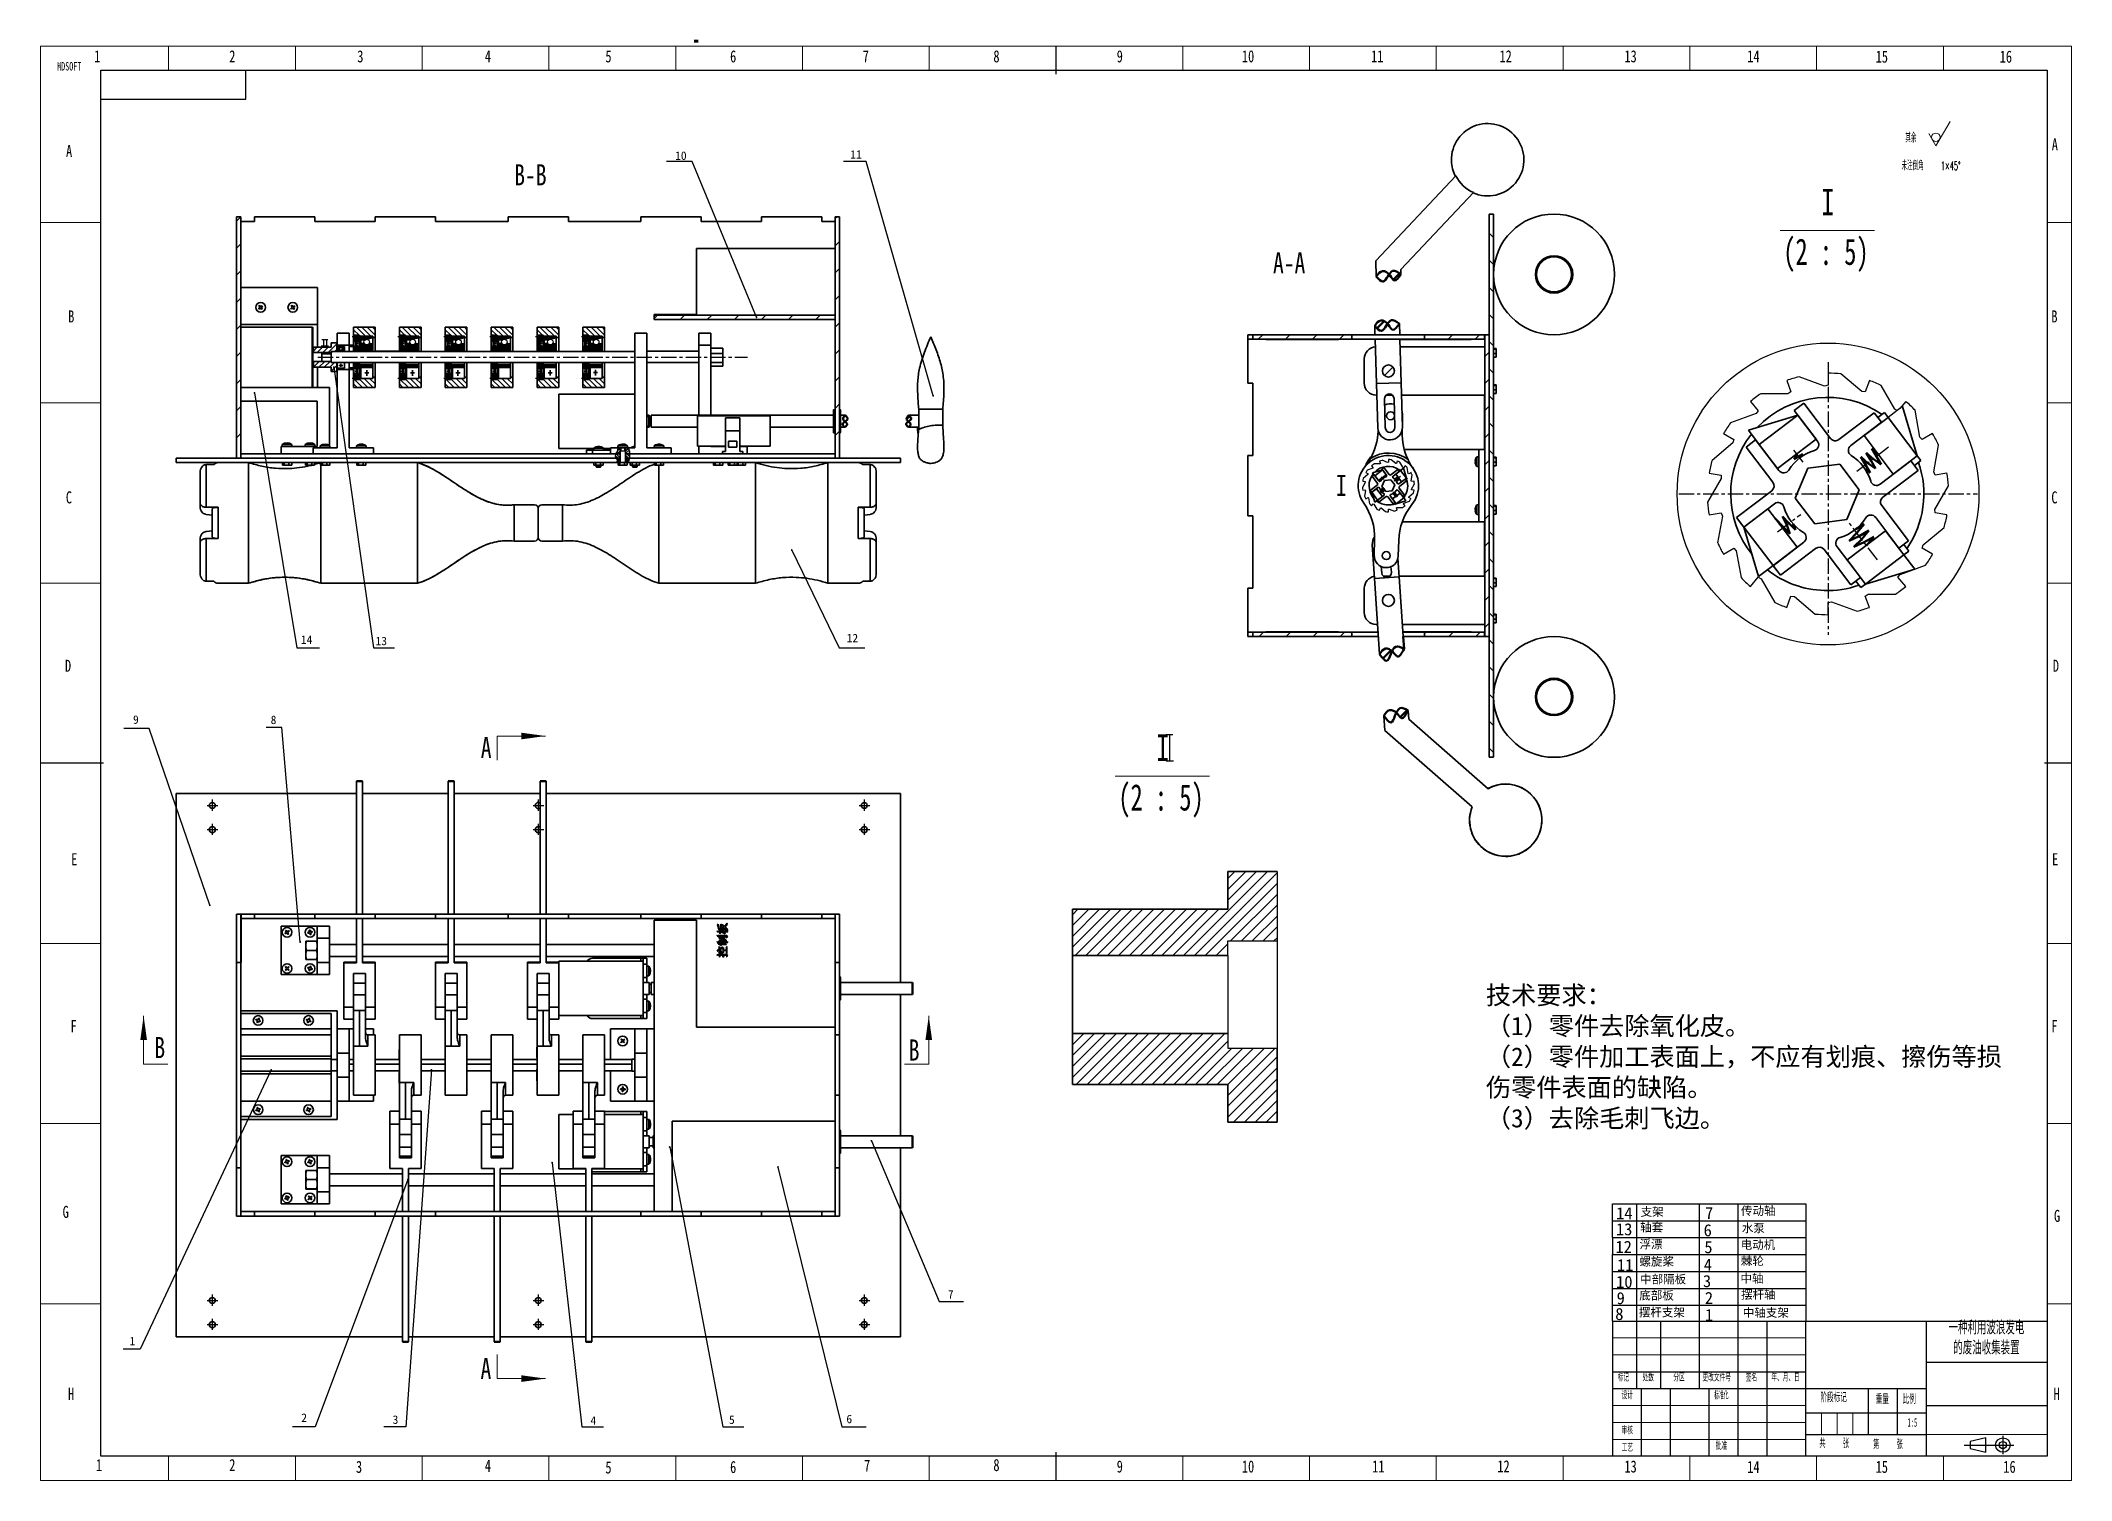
# Model space of a CAD drawing. Header units: millimetres. Extents: x 0 to 841, y 0 to 596.
import ezdxf

# ---------------------------------------------------------------- set-up
doc = ezdxf.new("R2010")
doc.units = ezdxf.units.MM
doc.header["$PDSIZE"] = -1
doc.linetypes.add('CENTER', pattern=[10.16, 6.35, -1.27, 1.27, -1.27])
doc.layers.add('5', color=7, linetype='Continuous')
for name, color, linetype, lineweight in [('中心线', 4, 'CENTER', 25), ('图形符号', 7, 'Continuous', 25), ('粗实线', 7, 'Continuous', 50), ('细实线', 9, 'Continuous', 25)]:
    doc.layers.add(name, color=color, linetype=linetype, lineweight=lineweight)
doc.styles.add('SLDTEXTSTYLE0', font='TXT', dxfattribs={"width": 0.469, "bigfont": 'bigfont'})
doc.styles.add('SLDTEXTSTYLE1', font='TXT', dxfattribs={"width": 0.75})
doc.styles.add('SLDTEXTSTYLE2', font='TXT', dxfattribs={"width": 0.56, "bigfont": 'bigfont'})
doc.styles.add('SLDTEXTSTYLE3', font='TXT', dxfattribs={"width": 0.52, "bigfont": 'bigfont'})
doc.styles.add('SLDTEXTSTYLE4', font='TXT', dxfattribs={"width": 0.469})
doc.styles.add('SLDTEXTSTYLE5', font='TXT', dxfattribs={"width": 0.7})
doc.styles.add('SLDTEXTSTYLE6', font='TXT', dxfattribs={"width": 0.678571})
doc.dimstyles.new('ISO-25', dxfattribs={"dimtxt": 2.5, "dimasz": 2.5, "dimexe": 1.25, "dimexo": 0.625, "dimtad": 1, "dimtxsty": 'Standard', "dimcen": 2.5, "dimadec": 0, "dimazin": 0, "dimtfac": 1, "dimtmove": 0, "dimatfit": 3, "dimfxl": 1, "dimarcsym": 0})
pattern_1 = [(45, (-744.932, -742.906), (-5.61266, 5.61266), [])]
pattern_2 = [(45, (-164.268, -94.267), (-5.61266, 5.61266), [])]
pattern_3 = [(135, (-992.04489, -337.09384), (-0.179605122, -0.179605122), [])]
pattern_4 = [(45, (-992.04489, -337.09384), (-0.179605122, 0.179605122), [])]
pattern_5 = [(135, (-992.0449, -337.0938), (-1.122532, -1.122532), [])]
pattern_6 = [(135, (-973.0449, -337.09384), (-0.179605122, -0.179605122), [])]
pattern_7 = [(45, (-973.0449, -337.09384), (-0.179605122, 0.179605122), [])]
pattern_8 = [(135, (-973.0449, -337.0938), (-1.122532, -1.122532), [])]
pattern_9 = [(135, (-954.0449, -337.09384), (-0.179605122, -0.179605122), [])]
pattern_10 = [(45, (-954.0449, -337.09384), (-0.179605122, 0.179605122), [])]
pattern_11 = [(135, (-954.0449, -337.0938), (-1.122532, -1.122532), [])]
pattern_12 = [(135, (-935.0449, -337.09384), (-0.179605122, -0.179605122), [])]
pattern_13 = [(45, (-935.0449, -337.09384), (-0.179605122, 0.179605122), [])]
pattern_14 = [(135, (-935.0449, -337.0938), (-1.122532, -1.122532), [])]
pattern_15 = [(135, (-916.0449, -337.09384), (-0.179605122, -0.179605122), [])]
pattern_16 = [(45, (-916.0449, -337.09384), (-0.179605122, 0.179605122), [])]
pattern_17 = [(135, (-916.0449, -337.0938), (-1.122532, -1.122532), [])]
pattern_18 = [(135, (-897.0449, -337.09384), (-0.179605122, -0.179605122), [])]
pattern_19 = [(45, (-897.0449, -337.09384), (-0.179605122, 0.179605122), [])]
pattern_20 = [(135, (-897.0449, -337.0938), (-1.122532, -1.122532), [])]

msp = doc.modelspace()

# ---------------------------------------------------------------- texts
at = {"color": 7, "linetype": 'Continuous', "lineweight": 0}
for s, insert, char_height, attachment_point, style in [('1', (22.18, 592.25), 5, 1, 'SLDTEXTSTYLE1'), ('2', (78.11, 592.25), 5, 1, 'SLDTEXTSTYLE1'), ('3', (131.13, 592.25), 5, 1, 'SLDTEXTSTYLE1'), ('4', (183.95, 592.25), 5, 1, 'SLDTEXTSTYLE1'), ('5', (233.88, 592.25), 5, 1, 'SLDTEXTSTYLE1'), ('6', (285.53, 592.25), 5, 1, 'SLDTEXTSTYLE1'), ('7', (340.47, 592.25), 5, 1, 'SLDTEXTSTYLE1'), ('8', (394.57, 592.25), 5, 1, 'SLDTEXTSTYLE1'), ('9', (445.65, 592.25), 5, 1, 'SLDTEXTSTYLE1'), ('10', (497.49, 592.26), 5, 1, 'SLDTEXTSTYLE1'), ('11', (551, 592.26), 5, 1, 'SLDTEXTSTYLE1'), ('12', (604.15, 592.26), 5, 1, 'SLDTEXTSTYLE1'), ('13', (655.89, 592.26), 5, 1, 'SLDTEXTSTYLE1'), ('14', (706.78, 592.26), 5, 1, 'SLDTEXTSTYLE1'), ('15', (759.95, 592.13), 5, 1, 'SLDTEXTSTYLE1'), ('16', (811.31, 592.13), 5, 1, 'SLDTEXTSTYLE1'), ('MDSOFT', (6.85, 587.38), 3.5, 1, 'SLDTEXTSTYLE5'), ('其余', (772.24, 557.57), 3.5, 1, 'SLDTEXTSTYLE0'), ('A', (832.88, 555.79), 5, 1, 'SLDTEXTSTYLE1'), ('A', (10.52, 553.06), 5, 1, 'SLDTEXTSTYLE1'), ('B-B', (202.84, 545.05), 8.75, 2, 'SLDTEXTSTYLE1'), ('未注倒角    1×45°', (770.66, 546.16), 3.5, 1, 'SLDTEXTSTYLE0'), ('A-A', (517.06, 508.58), 8.75, 2, 'SLDTEXTSTYLE1'), ('B', (11.42, 484.52), 5, 1, 'SLDTEXTSTYLE1'), ('B', (832.7, 484.52), 5, 1, 'SLDTEXTSTYLE1'), ('C', (10.44, 409.6), 5, 1, 'SLDTEXTSTYLE1'), ('C', (832.7, 409.6), 5, 1, 'SLDTEXTSTYLE1'), ('D', (10.08, 339.85), 5, 1, 'SLDTEXTSTYLE1'), ('D', (833.31, 339.85), 5, 1, 'SLDTEXTSTYLE1'), ('E', (12.69, 259.75), 5, 1, 'SLDTEXTSTYLE1'), ('E', (833.01, 259.75), 5, 1, 'SLDTEXTSTYLE1'), ('F', (12.39, 190.62), 5, 1, 'SLDTEXTSTYLE1'), ('F', (832.7, 190.62), 5, 1, 'SLDTEXTSTYLE1'), ('G', (9.12, 113.7), 5, 1, 'SLDTEXTSTYLE1'), ('G', (833.79, 112.04), 5, 1, 'SLDTEXTSTYLE1'), ('标记', (653.12, 44.02), 3, 1, 'SLDTEXTSTYLE2'), ('处数', (663.39, 44.02), 3, 1, 'SLDTEXTSTYLE2'), ('分区', (676.17, 44.02), 3, 1, 'SLDTEXTSTYLE2'), ('更改文件号', (688.25, 44.02), 3, 1, 'SLDTEXTSTYLE2'), ('签名', (706.14, 44.02), 3, 1, 'SLDTEXTSTYLE2'), ('年、月、日', (716.76, 44.02), 3, 1, 'SLDTEXTSTYLE2'), ('H', (11.36, 38.33), 5, 1, 'SLDTEXTSTYLE1'), ('设计', (654.72, 36.65), 3, 1, 'SLDTEXTSTYLE2'), ('标准化', (693.08, 36.65), 3, 1, 'SLDTEXTSTYLE0'), ('阶段标记', (737.05, 35.93), 3.5, 1, 'SLDTEXTSTYLE2'), ('重量', (759.95, 35.24), 3.5, 1, 'SLDTEXTSTYLE2'), ('比例', (771.09, 35.24), 3.5, 1, 'SLDTEXTSTYLE2'), ('H', (833.61, 38.33), 5, 1, 'SLDTEXTSTYLE1'), ('1:5', (775.15, 25.73), 3.5, 2, 'SLDTEXTSTYLE4'), ('审核', (654.71, 22.16), 3, 1, 'SLDTEXTSTYLE2'), ('共    张', (736.63, 16.94), 3.5, 1, 'SLDTEXTSTYLE3'), ('第    张', (758.92, 16.49), 3.5, 1, 'SLDTEXTSTYLE3'), ('1', (22.93, 8.85), 5, 1, 'SLDTEXTSTYLE1'), ('2', (78.11, 8.85), 5, 1, 'SLDTEXTSTYLE1'), ('7', (341.01, 8.57), 5, 1, 'SLDTEXTSTYLE1'), ('8', (394.57, 8.86), 5, 1, 'SLDTEXTSTYLE1'), ('工艺', (654.73, 15), 3, 1, 'SLDTEXTSTYLE2'), ('批准', (693.76, 15.73), 3, 1, 'SLDTEXTSTYLE2'), ('3', (130.58, 8.11), 5, 1, 'SLDTEXTSTYLE1'), ('4', (183.95, 8.53), 5, 1, 'SLDTEXTSTYLE1'), ('5', (233.88, 7.87), 5, 1, 'SLDTEXTSTYLE1'), ('6', (285.53, 8.06), 5, 1, 'SLDTEXTSTYLE1'), ('9', (445.65, 8.25), 5, 1, 'SLDTEXTSTYLE1'), ('10', (497.49, 8.26), 5, 1, 'SLDTEXTSTYLE1'), ('11', (551.44, 8.29), 5, 1, 'SLDTEXTSTYLE1'), ('12', (603.28, 8.32), 5, 1, 'SLDTEXTSTYLE1'), ('13', (655.89, 8.26), 5, 1, 'SLDTEXTSTYLE1'), ('14', (706.78, 8.09), 5, 1, 'SLDTEXTSTYLE1'), ('15', (759.95, 8.13), 5, 1, 'SLDTEXTSTYLE1'), ('16', (812.81, 8.13), 5, 1, 'SLDTEXTSTYLE1')]:
    msp.add_mtext(s, dxfattribs=dict(at, insert=insert, char_height=char_height, attachment_point=attachment_point, style=style))
at = {"attachment_point": 1}
for s, width, gutter_width, insert, char_height in [('10', 18.5316, 17.5, (262.76, 550.35), 3.5), ('11', 10.6844, 17.5, (335.29, 550.87), 3.5), ('12', 20.9149, 17.5, (333.8, 350.58), 3.5), ('9', 5.9241, 17.5, (38.27, 316.82), 3.5), ('8', 10.9865, 17.5, (95.27, 316.72), 3.5), ('{\\fFangSong|b0|i0|c134|p49;技术要求：\\P（\\fFangSong|b0|i0|c0|p49;1\\fFangSong|b0|i0|c134|p49;）零件去除氧化皮。\\P（\\fFangSong|b0|i0|c0|p49;2\\fFangSong|b0|i0|c134|p49;）零件加工表面上，不应有划痕、擦伤等损伤零件表面的缺陷。\\P（\\fFangSong|b0|i0|c0|p49;3\\fFangSong|b0|i0|c134|p49;）去除毛刺飞边。}', 216.8738, 38.21, (598.54, 204.79), 7.6428), ('7', 9.6623, 17.5, (689.3, 113.21), 5), ('{\\fSimSun|b0|i0|c134|p2;传动轴}', 24.7954, 17.5, (704.17, 113.38), 3.5), ('6', 11.9663, 17.5, (688.7, 106.08), 5), ('{\\fSimSun|b0|i0|c134|p2;水泵}', 16.3077, 17.5, (704.52, 106.22), 3.5), ('12', 7.1352, 17.5, (652.19, 99.23), 5), ('{\\fSimSun|b0|i0|c134|p2;螺旋桨}', 16.3674, 17.5, (662.11, 92.39), 3.5), ('{\\fSimSun|b0|i0|c134|p2;浮漂}', 21.5788, 17.5, (662.14, 99.56), 3.5), ('5', 11.669, 17.5, (689, 99.09), 5), ('{\\fSimSun|b0|i0|c134|p2;棘轮}', 16.0113, 17.5, (704.12, 92.64), 3.5), ('{\\fSimSun|b0|i0|c134|p2;电动机}', 20.719, 17.5, (704.06, 99.32), 3.5), ('10', 7.1246, 17.5, (652.45, 84.71), 5), ('11', 6.4566, 17.5, (652.82, 91.68), 5), ('{\\fSimSun|b0|i0|c134|p2;中部隔板}', 19.9844, 17.5, (662.39, 85.04), 3.5), ('3', 12.7839, 17.5, (688.4, 85.04), 5), ('4', 11.8177, 17.5, (688.77, 91.8), 5), ('{\\fSimSun|b0|i0|c134|p2;中轴}', 15.4122, 17.5, (703.95, 85.35), 3.5), ('7', 10.4853, 17.5, (375.72, 78.77), 3.5), ('9', 10, 17.5, (652.67, 77.97), 5), ('{\\fSimSun|b0|i0|c134|p2;底部板}', 22.2633, 17.5, (662.05, 78.35), 3.5), ('2', 9.8109, 17.5, (689.22, 78.06), 5), ('{\\fSimSun|b0|i0|c134|p2;摆杆轴}', 20.807, 17.5, (704.19, 78.67), 3.5), ('8', 7.6724, 17.5, (652.1, 71.41), 5), ('{\\fSimSun|b0|i0|c134|p2;摆杆支架}', 21.8039, 17.5, (661.84, 71.35), 3.5), ('1', 10.9258, 17.5, (689.29, 71), 5), ('{\\fSimSun|b0|i0|c134|p2;中轴支架}', 22.4176, 17.5, (704.93, 71.21), 3.5), ('1', 12.603, 17.5, (36.81, 59.43), 3.5), ('2', 14.2566, 17.5, (107.95, 27.7), 3.5), ('3', 13.3563, 17.5, (145.76, 26.91), 3.5), ('4', 15.7086, 17.5, (227.7, 26.54), 3.5), ('5', 8.4656, 17.5, (285.08, 26.87), 3.5), ('6', 8.4246, 17.5, (333.69, 27.18), 3.5)]:
    msp.add_mtext_dynamic_manual_height_columns(s, width=width, gutter_width=gutter_width, heights=[0], dxfattribs=dict(at, insert=insert, char_height=char_height))
at = {"color": 7, "linetype": 'Continuous', "lineweight": 18, "insert": (536.43, 416.43), "char_height": 8.75, "attachment_point": 1, "style": 'SLDTEXTSTYLE1'}
msp.add_mtext('I', dxfattribs=at)
at = {"color": 7, "linetype": 'Continuous', "char_height": 8.75, "attachment_point": 1, "style": 'SLDTEXTSTYLE1'}
for s, insert in [('A', (182.28, 307.88)), ('B', (47.11, 183.62)), ('B', (359.5, 182.59)), ('A', (182.18, 50.7))]:
    msp.add_mtext(s, dxfattribs=dict(at, insert=insert))
at = {"color": 7, "linetype": 'Continuous', "lineweight": 0, "insert": (805.82, 66), "char_height": 5, "width": 34.8361, "attachment_point": 2, "style": 'SLDTEXTSTYLE2'}
msp.add_mtext('{\\fFangSong|b0|i0|c134|p49;一种利用波浪发电的废油收集装置}', dxfattribs=at)
at = {"layer": '粗实线', "linetype": 'Continuous', "lineweight": -2, "attachment_point": 1}
for s, width, insert, char_height in [('14', 6.2238, (107.79, 349.9), 3.5), ('13', 7.3472, (138.69, 349.39), 3.5), ('14', 6.6493, (652.45, 113.12), 5), ('{\\fSimSun|b0|i0|c134|p2;支架}', 14.1878, (662.62, 113), 3.5), ('13', 7.5813, (652.39, 106.49), 5), ('{\\fSimSun|b0|i0|c134|p2;轴套}', 21.0989, (662.42, 106.53), 3.5)]:
    msp.add_mtext_dynamic_manual_height_columns(s, width=width, gutter_width=17.5, heights=[0], dxfattribs=dict(at, insert=insert, char_height=char_height))

# ---------------------------------------------------------------- blocks, each defined once
blk = doc.blocks.new('SW_SFSYMBOL_0')
at = {"color": 0, "linetype": 'Continuous', "lineweight": 0}
for q in [(-2.94945, 1.49975), (5.8989, 6.4995)]:
    blk.add_line((0, -3.5), q, dxfattribs=at)
blk.add_circle((0, 0), 1.75, dxfattribs=at)
blk = doc.blocks.new('SW_NOTE_0')
at = {"color": 0, "linetype": 'Continuous', "lineweight": 0}
blk.add_line((-5.72, -1.03), (6.77, -1.03), dxfattribs=at)
at = {"color": 0, "linetype": 'Continuous', "lineweight": 0, "char_height": 3.5, "attachment_point": 2}
for s, insert, style in [('I', (0.6, 4.51), 'SLDTEXTSTYLE1'), ('(2 : 5)', (0.35, -2.07), 'SLDTEXTSTYLE6')]:
    blk.add_mtext(s, dxfattribs=dict(at, insert=insert, style=style))

# ---------------------------------------------------------------- hatches: boundary and pattern name
at = {"linetype": 'Continuous', "lineweight": 18}
h = msp.add_hatch(dxfattribs=at)
h.set_pattern_fill('ANSI31', scale=2.5, style=0)
h.set_pattern_definition(pattern_2)
h.paths.add_polyline_path([(82.87, 423.31), (82.87, 523.31), (81.07, 523.31), (81.07, 423.31)], flags=0)
h = msp.add_hatch(dxfattribs=at)
h.set_pattern_fill('ANSI31', scale=2.5, style=0)
h.set_pattern_definition(pattern_2)
h.paths.add_polyline_path([(329.07, 425.11), (328.87, 425.11), (328.87, 423.31), (330.87, 423.31), (330.87, 523.31), (329.07, 523.31)], flags=0)
h = msp.add_hatch(dxfattribs=at)
h.set_pattern_fill('ANSI31', scale=2.5, angle=90, style=0)
h.set_pattern_definition([(135, (-744.932, -742.906), (-5.61266, -5.61266), [])])
h.paths.add_polyline_path([(599.95, 524.44), (599.95, 299.44), (601.75, 299.44), (601.75, 524.44)], flags=0)
h = msp.add_hatch(dxfattribs=at)
h.set_pattern_fill('ANSI31', scale=2.5, style=0)
h.set_pattern_definition(pattern_1)
edge = h.paths.add_edge_path(flags=0)
edge.add_arc((626.75, 499.44), 7.74, 0, 360)
edge = h.paths.add_edge_path(flags=0)
edge.add_arc((626.75, 499.44), 7.23, 0, 360)
h = msp.add_hatch(dxfattribs=at)
h.set_pattern_fill('ANSI31', scale=2.5, style=0)
h.set_pattern_definition(pattern_2)
h.paths.add_polyline_path([(329.07, 482.61), (254.07, 482.61), (254.07, 480.81), (329.07, 480.81)], flags=0)
at = {"linetype": 'Continuous', "lineweight": -3, "true_color": 0xffffff}
h = msp.add_hatch(dxfattribs=at)
h.set_pattern_fill('ANSI31', scale=0.5)
h.paths.add_polyline_path([(122.66, 471.04), (120.33, 471.04), (120.33, 469.26), (112.97, 469.26), (112.97, 467.07), (120.33, 467.07), (120.33, 467.57), (122.66, 467.57)])
h.paths.add_polyline_path([(122.66, 462.93), (120.33, 462.93), (120.33, 463.15), (120.33, 463.38), (112.97, 463.38), (112.97, 460.96), (120.33, 460.96), (120.33, 459.18), (122.66, 459.18)])
h = msp.add_hatch()
h.set_pattern_fill('ANSI31', color=256, scale=0.5, angle=90)
h.set_pattern_definition(pattern_5)
h.paths.add_polyline_path([(137.57, 473.85), (137.57, 473.29), (138.57, 473.29), (138.57, 477.6), (129.57, 477.6), (129.57, 475.1), (129.57, 475.1), (129.57, 475.02), (129.57, 474.24), (132.07, 474.24), (132.07, 473.85)])
h = msp.add_hatch()
h.set_pattern_fill('ANSI31', color=256, scale=0.08)
h.set_pattern_definition(pattern_4)
h.paths.add_polyline_path([(132.07, 473.36), (129.57, 473.36), (129.57, 472.15), (129.57, 471.84), (132.07, 471.84)])
h = msp.add_hatch()
h.set_pattern_fill('ANSI31', color=256, scale=0.04)
h.set_pattern_definition([(45, (-992.04489, -337.09384), (-0.089802561, 0.089802561), [])])
edge = h.paths.add_edge_path()
edge.add_line((137.57, 473.1), (137.57, 473.78))
edge.add_spline(control_points=[(137.57, 473.78), (137.57, 473.78), (137.57, 473.8), (137.55, 473.82), (137.54, 473.84), (137.52, 473.85), (137.5, 473.85), (137.49, 473.85)], knot_values=[0, 0, 0, 0, 0.174509, 0.389171, 0.603634, 0.817997, 1, 1, 1, 1], degree=3, periodic=0)
edge.add_line((137.49, 473.85), (132.72, 473.85))
edge.add_spline(control_points=[(132.72, 473.85), (132.71, 473.85), (132.68, 473.85), (132.64, 473.84), (132.6, 473.8), (132.58, 473.76), (132.57, 473.72), (132.57, 473.7), (132.57, 473.7)], knot_values=[0, 0, 0, 0, 0.099515, 0.314092, 0.52889, 0.743834, 0.958798, 1, 1, 1, 1], degree=3, periodic=0)
edge.add_line((132.57, 473.7), (132.57, 472.32))
edge.add_line((132.57, 472.32), (132.57, 472.18))
edge.add_line((132.57, 472.18), (134.21, 472.18))
edge.add_arc((135.07, 471.42), 1.15, 90.51344, 138.66598, ccw=False)
edge.add_line((135.06, 472.57), (137.57, 473.1))
h.paths.add_polyline_path([(137.57, 470.72), (137.57, 470.87), (136.08, 470.87, -0.595095), (134.06, 470.87), (132.57, 470.87), (132.57, 469.34), (137.57, 469.34)])
h = msp.add_hatch()
h.set_pattern_fill('ANSI31', color=256, scale=0.5, angle=90)
h.set_pattern_definition(pattern_8)
h.paths.add_polyline_path([(156.57, 473.85), (156.57, 473.29), (157.57, 473.29), (157.57, 477.6), (148.57, 477.6), (148.57, 475.1), (148.57, 475.1), (148.57, 475.02), (148.57, 474.24), (151.07, 474.24), (151.07, 473.85)])
h = msp.add_hatch()
h.set_pattern_fill('ANSI31', color=256, scale=0.08)
h.set_pattern_definition(pattern_7)
h.paths.add_polyline_path([(151.07, 473.36), (148.57, 473.36), (148.57, 472.15), (148.57, 471.84), (151.07, 471.84)])
h = msp.add_hatch()
h.set_pattern_fill('ANSI31', color=256, scale=0.04)
h.set_pattern_definition([(45, (-973.04489, -337.09384), (-0.089802561, 0.089802561), [])])
edge = h.paths.add_edge_path()
edge.add_line((156.57, 473.1), (156.57, 473.78))
edge.add_spline(control_points=[(156.57, 473.78), (156.57, 473.78), (156.57, 473.8), (156.55, 473.82), (156.54, 473.84), (156.52, 473.85), (156.5, 473.85), (156.49, 473.85)], knot_values=[0, 0, 0, 0, 0.174509, 0.389171, 0.603634, 0.817997, 1, 1, 1, 1], degree=3, periodic=0)
edge.add_line((156.49, 473.85), (151.72, 473.85))
edge.add_spline(control_points=[(151.72, 473.85), (151.71, 473.85), (151.68, 473.85), (151.64, 473.84), (151.6, 473.8), (151.58, 473.76), (151.57, 473.72), (151.57, 473.7), (151.57, 473.7)], knot_values=[0, 0, 0, 0, 0.099515, 0.314092, 0.52889, 0.743834, 0.958798, 1, 1, 1, 1], degree=3, periodic=0)
edge.add_line((151.57, 473.7), (151.57, 472.32))
edge.add_line((151.57, 472.32), (151.57, 472.18))
edge.add_line((151.57, 472.18), (153.21, 472.18))
edge.add_arc((154.07, 471.42), 1.15, 90.51344, 138.66598, ccw=False)
edge.add_line((154.06, 472.57), (156.57, 473.1))
h.paths.add_polyline_path([(156.57, 470.72), (156.57, 470.87), (155.08, 470.87, -0.595095), (153.06, 470.87), (151.57, 470.87), (151.57, 469.34), (156.57, 469.34)])
h = msp.add_hatch()
h.set_pattern_fill('ANSI31', color=256, scale=0.5, angle=90)
h.set_pattern_definition(pattern_11)
h.paths.add_polyline_path([(175.57, 473.85), (175.57, 473.29), (176.57, 473.29), (176.57, 477.6), (167.57, 477.6), (167.57, 475.1), (167.57, 475.1), (167.57, 475.02), (167.57, 474.24), (170.07, 474.24), (170.07, 473.85)])
h = msp.add_hatch()
h.set_pattern_fill('ANSI31', color=256, scale=0.08)
h.set_pattern_definition(pattern_10)
h.paths.add_polyline_path([(170.07, 473.36), (167.57, 473.36), (167.57, 472.15), (167.57, 471.84), (170.07, 471.84)])
h = msp.add_hatch()
h.set_pattern_fill('ANSI31', color=256, scale=0.04)
h.set_pattern_definition([(45, (-954.04489, -337.09384), (-0.089802561, 0.089802561), [])])
edge = h.paths.add_edge_path()
edge.add_line((175.57, 473.1), (175.57, 473.78))
edge.add_spline(control_points=[(175.57, 473.78), (175.57, 473.78), (175.57, 473.8), (175.55, 473.82), (175.54, 473.84), (175.52, 473.85), (175.5, 473.85), (175.49, 473.85)], knot_values=[0, 0, 0, 0, 0.174509, 0.389171, 0.603634, 0.817997, 1, 1, 1, 1], degree=3, periodic=0)
edge.add_line((175.49, 473.85), (170.72, 473.85))
edge.add_spline(control_points=[(170.72, 473.85), (170.71, 473.85), (170.68, 473.85), (170.64, 473.84), (170.6, 473.8), (170.58, 473.76), (170.57, 473.72), (170.57, 473.7), (170.57, 473.7)], knot_values=[0, 0, 0, 0, 0.099515, 0.314092, 0.52889, 0.743834, 0.958798, 1, 1, 1, 1], degree=3, periodic=0)
edge.add_line((170.57, 473.7), (170.57, 472.32))
edge.add_line((170.57, 472.32), (170.57, 472.18))
edge.add_line((170.57, 472.18), (172.21, 472.18))
edge.add_arc((173.07, 471.42), 1.15, 90.51344, 138.66598, ccw=False)
edge.add_line((173.06, 472.57), (175.57, 473.1))
h.paths.add_polyline_path([(175.57, 470.72), (175.57, 470.87), (174.08, 470.87, -0.595095), (172.06, 470.87), (170.57, 470.87), (170.57, 469.34), (175.57, 469.34)])
h = msp.add_hatch()
h.set_pattern_fill('ANSI31', color=256, scale=0.5, angle=90)
h.set_pattern_definition(pattern_14)
h.paths.add_polyline_path([(194.57, 473.85), (194.57, 473.29), (195.57, 473.29), (195.57, 477.6), (186.57, 477.6), (186.57, 475.1), (186.57, 475.1), (186.57, 475.02), (186.57, 474.24), (189.07, 474.24), (189.07, 473.85)])
h = msp.add_hatch()
h.set_pattern_fill('ANSI31', color=256, scale=0.08)
h.set_pattern_definition(pattern_13)
h.paths.add_polyline_path([(189.07, 473.36), (186.57, 473.36), (186.57, 472.15), (186.57, 471.84), (189.07, 471.84)])
h = msp.add_hatch()
h.set_pattern_fill('ANSI31', color=256, scale=0.04)
h.set_pattern_definition([(45, (-935.04489, -337.09384), (-0.089802561, 0.089802561), [])])
edge = h.paths.add_edge_path()
edge.add_line((194.57, 473.1), (194.57, 473.78))
edge.add_spline(control_points=[(194.57, 473.78), (194.57, 473.78), (194.57, 473.8), (194.55, 473.82), (194.54, 473.84), (194.52, 473.85), (194.5, 473.85), (194.49, 473.85)], knot_values=[0, 0, 0, 0, 0.174509, 0.389171, 0.603634, 0.817997, 1, 1, 1, 1], degree=3, periodic=0)
edge.add_line((194.49, 473.85), (189.72, 473.85))
edge.add_spline(control_points=[(189.72, 473.85), (189.71, 473.85), (189.68, 473.85), (189.64, 473.84), (189.6, 473.8), (189.58, 473.76), (189.57, 473.72), (189.57, 473.7), (189.57, 473.7)], knot_values=[0, 0, 0, 0, 0.099515, 0.314092, 0.52889, 0.743834, 0.958798, 1, 1, 1, 1], degree=3, periodic=0)
edge.add_line((189.57, 473.7), (189.57, 472.32))
edge.add_line((189.57, 472.32), (189.57, 472.18))
edge.add_line((189.57, 472.18), (191.21, 472.18))
edge.add_arc((192.07, 471.42), 1.15, 90.51344, 138.66598, ccw=False)
edge.add_line((192.06, 472.57), (194.57, 473.1))
h.paths.add_polyline_path([(194.57, 470.72), (194.57, 470.87), (193.08, 470.87, -0.595095), (191.06, 470.87), (189.57, 470.87), (189.57, 469.34), (194.57, 469.34)])
h = msp.add_hatch()
h.set_pattern_fill('ANSI31', color=256, scale=0.5, angle=90)
h.set_pattern_definition(pattern_17)
h.paths.add_polyline_path([(213.57, 473.85), (213.57, 473.29), (214.57, 473.29), (214.57, 477.6), (205.57, 477.6), (205.57, 475.1), (205.57, 475.1), (205.57, 475.02), (205.57, 474.24), (208.07, 474.24), (208.07, 473.85)])
h = msp.add_hatch()
h.set_pattern_fill('ANSI31', color=256, scale=0.08)
h.set_pattern_definition(pattern_16)
h.paths.add_polyline_path([(208.07, 473.36), (205.57, 473.36), (205.57, 472.15), (205.57, 471.84), (208.07, 471.84)])
h = msp.add_hatch()
h.set_pattern_fill('ANSI31', color=256, scale=0.04)
h.set_pattern_definition([(45, (-916.04489, -337.09384), (-0.089802561, 0.089802561), [])])
edge = h.paths.add_edge_path()
edge.add_line((213.57, 473.1), (213.57, 473.78))
edge.add_spline(control_points=[(213.57, 473.78), (213.57, 473.78), (213.57, 473.8), (213.55, 473.82), (213.54, 473.84), (213.52, 473.85), (213.5, 473.85), (213.49, 473.85)], knot_values=[0, 0, 0, 0, 0.174509, 0.389171, 0.603634, 0.817997, 1, 1, 1, 1], degree=3, periodic=0)
edge.add_line((213.49, 473.85), (208.72, 473.85))
edge.add_spline(control_points=[(208.72, 473.85), (208.71, 473.85), (208.68, 473.85), (208.64, 473.84), (208.6, 473.8), (208.58, 473.76), (208.57, 473.72), (208.57, 473.7), (208.57, 473.7)], knot_values=[0, 0, 0, 0, 0.099515, 0.314092, 0.52889, 0.743834, 0.958798, 1, 1, 1, 1], degree=3, periodic=0)
edge.add_line((208.57, 473.7), (208.57, 472.32))
edge.add_line((208.57, 472.32), (208.57, 472.18))
edge.add_line((208.57, 472.18), (210.21, 472.18))
edge.add_arc((211.07, 471.42), 1.15, 90.51344, 138.66598, ccw=False)
edge.add_line((211.06, 472.57), (213.57, 473.1))
h.paths.add_polyline_path([(213.57, 470.72), (213.57, 470.87), (212.08, 470.87, -0.595095), (210.06, 470.87), (208.57, 470.87), (208.57, 469.34), (213.57, 469.34)])
h = msp.add_hatch()
h.set_pattern_fill('ANSI31', color=256, scale=0.5, angle=90)
h.set_pattern_definition(pattern_20)
h.paths.add_polyline_path([(232.57, 473.85), (232.57, 473.29), (233.57, 473.29), (233.57, 477.6), (224.57, 477.6), (224.57, 475.1), (224.57, 475.1), (224.57, 475.02), (224.57, 474.24), (227.07, 474.24), (227.07, 473.85)])
h = msp.add_hatch()
h.set_pattern_fill('ANSI31', color=256, scale=0.08)
h.set_pattern_definition(pattern_19)
h.paths.add_polyline_path([(227.07, 473.36), (224.57, 473.36), (224.57, 472.15), (224.57, 471.84), (227.07, 471.84)])
h = msp.add_hatch()
h.set_pattern_fill('ANSI31', color=256, scale=0.04)
h.set_pattern_definition([(45, (-897.04489, -337.09384), (-0.089802561, 0.089802561), [])])
edge = h.paths.add_edge_path()
edge.add_line((232.57, 473.1), (232.57, 473.78))
edge.add_spline(control_points=[(232.57, 473.78), (232.57, 473.78), (232.57, 473.8), (232.55, 473.82), (232.54, 473.84), (232.52, 473.85), (232.5, 473.85), (232.49, 473.85)], knot_values=[0, 0, 0, 0, 0.174509, 0.389171, 0.603634, 0.817997, 1, 1, 1, 1], degree=3, periodic=0)
edge.add_line((232.49, 473.85), (227.72, 473.85))
edge.add_spline(control_points=[(227.72, 473.85), (227.71, 473.85), (227.68, 473.85), (227.64, 473.84), (227.6, 473.8), (227.58, 473.76), (227.57, 473.72), (227.57, 473.7), (227.57, 473.7)], knot_values=[0, 0, 0, 0, 0.099515, 0.314092, 0.52889, 0.743834, 0.958798, 1, 1, 1, 1], degree=3, periodic=0)
edge.add_line((227.57, 473.7), (227.57, 472.32))
edge.add_line((227.57, 472.32), (227.57, 472.18))
edge.add_line((227.57, 472.18), (229.21, 472.18))
edge.add_arc((230.07, 471.42), 1.15, 90.51344, 138.66598, ccw=False)
edge.add_line((230.06, 472.57), (232.57, 473.1))
h.paths.add_polyline_path([(232.57, 470.72), (232.57, 470.87), (231.08, 470.87, -0.595095), (229.06, 470.87), (227.57, 470.87), (227.57, 469.34), (232.57, 469.34)])
at = {"linetype": 'Continuous', "lineweight": 18}
h = msp.add_hatch(dxfattribs=at)
h.set_pattern_fill('ANSI31', scale=2.5, style=0)
h.set_pattern_definition(pattern_1)
h.paths.add_polyline_path([(543.07, 474.44), (501.95, 474.44), (501.95, 472.64), (543.07, 472.64)], flags=0)
h = msp.add_hatch(dxfattribs=at)
h.set_pattern_fill('ANSI31', scale=2.5, style=0)
h.set_pattern_definition(pattern_1)
h.paths.add_polyline_path([(573.07, 472.64), (597.95, 472.64), (597.95, 474.44), (573.07, 474.44)], flags=0)
h = msp.add_hatch(dxfattribs=at)
h.set_pattern_fill('ANSI31', scale=2.5, style=0)
h.set_pattern_definition(pattern_1)
h.paths.add_polyline_path([(598.15, 474.44), (598.15, 349.44), (599.95, 349.44), (599.95, 474.44)], flags=0)
at = {"linetype": 'Continuous', "lineweight": -3, "true_color": 0xffffff}
h = msp.add_hatch(dxfattribs=at)
h.set_pattern_fill('ANSI31', scale=0.1, angle=90)
h.paths.add_polyline_path([(125.83, 469.55), (122.83, 469.55), (122.83, 468.76), (123.76, 468.76, -0.707107), (124.89, 468.76), (125.83, 468.76)])
h.paths.add_polyline_path([(125.83, 468.36), (124.89, 468.36, -0.707107), (123.76, 468.36), (122.83, 468.36), (122.83, 467.57), (125.83, 467.57)])
h = msp.add_hatch()
h.set_pattern_fill('ANSI31', color=256, scale=0.08, angle=90)
h.set_pattern_definition(pattern_3)
h.paths.add_polyline_path([(129.57, 469.6), (129.57, 467.57), (132.07, 467.57), (132.07, 468.08), (137.57, 468.08), (137.57, 469.34), (132.07, 469.34), (132.07, 469.6)])
h = msp.add_hatch()
h.set_pattern_fill('ANSI31', color=256, scale=0.08, angle=90)
h.set_pattern_definition(pattern_3)
h.paths.add_polyline_path([(137.57, 460.88), (132.07, 460.88), (132.07, 460.62), (129.57, 460.62), (129.57, 462.65), (132.07, 462.65), (132.07, 462.13), (137.57, 462.13)])
h = msp.add_hatch()
h.set_pattern_fill('ANSI31', color=256, scale=0.08, angle=90)
h.set_pattern_definition(pattern_6)
h.paths.add_polyline_path([(156.57, 469.34), (151.07, 469.34), (151.07, 469.6), (148.57, 469.6), (148.57, 467.57), (151.07, 467.57), (151.07, 468.08), (156.57, 468.08)])
h = msp.add_hatch()
h.set_pattern_fill('ANSI31', color=256, scale=0.08, angle=90)
h.set_pattern_definition(pattern_6)
h.paths.add_polyline_path([(156.57, 460.88), (151.07, 460.88), (151.07, 460.62), (148.57, 460.62), (148.57, 462.65), (151.07, 462.65), (151.07, 462.13), (156.57, 462.13)])
h = msp.add_hatch()
h.set_pattern_fill('ANSI31', color=256, scale=0.08, angle=90)
h.set_pattern_definition(pattern_9)
h.paths.add_polyline_path([(175.57, 469.34), (170.07, 469.34), (170.07, 469.6), (167.57, 469.6), (167.57, 467.57), (170.07, 467.57), (170.07, 468.08), (175.57, 468.08)])
h = msp.add_hatch()
h.set_pattern_fill('ANSI31', color=256, scale=0.08, angle=90)
h.set_pattern_definition(pattern_9)
h.paths.add_polyline_path([(175.57, 460.88), (170.07, 460.88), (170.07, 460.62), (167.57, 460.62), (167.57, 462.65), (170.07, 462.65), (170.07, 462.13), (175.57, 462.13)])
h = msp.add_hatch()
h.set_pattern_fill('ANSI31', color=256, scale=0.08, angle=90)
h.set_pattern_definition(pattern_12)
h.paths.add_polyline_path([(194.57, 469.34), (189.07, 469.34), (189.07, 469.6), (186.57, 469.6), (186.57, 467.57), (189.07, 467.57), (189.07, 468.08), (194.57, 468.08)])
h = msp.add_hatch()
h.set_pattern_fill('ANSI31', color=256, scale=0.08, angle=90)
h.set_pattern_definition(pattern_12)
h.paths.add_polyline_path([(194.57, 460.88), (189.07, 460.88), (189.07, 460.62), (186.57, 460.62), (186.57, 462.65), (189.07, 462.65), (189.07, 462.13), (194.57, 462.13)])
h = msp.add_hatch()
h.set_pattern_fill('ANSI31', color=256, scale=0.08, angle=90)
h.set_pattern_definition(pattern_15)
h.paths.add_polyline_path([(213.57, 469.34), (208.07, 469.34), (208.07, 469.6), (205.57, 469.6), (205.57, 467.57), (208.07, 467.57), (208.07, 468.08), (213.57, 468.08)])
h = msp.add_hatch()
h.set_pattern_fill('ANSI31', color=256, scale=0.08, angle=90)
h.set_pattern_definition(pattern_15)
h.paths.add_polyline_path([(213.57, 460.88), (208.07, 460.88), (208.07, 460.62), (205.57, 460.62), (205.57, 462.65), (208.07, 462.65), (208.07, 462.13), (213.57, 462.13)])
h = msp.add_hatch()
h.set_pattern_fill('ANSI31', color=256, scale=0.08, angle=90)
h.set_pattern_definition(pattern_18)
h.paths.add_polyline_path([(232.57, 469.34), (227.07, 469.34), (227.07, 469.6), (224.57, 469.6), (224.57, 467.57), (227.07, 467.57), (227.07, 468.08), (232.57, 468.08)])
h = msp.add_hatch()
h.set_pattern_fill('ANSI31', color=256, scale=0.08, angle=90)
h.set_pattern_definition(pattern_18)
h.paths.add_polyline_path([(232.57, 460.88), (227.07, 460.88), (227.07, 460.62), (224.57, 460.62), (224.57, 462.65), (227.07, 462.65), (227.07, 462.13), (232.57, 462.13)])
h = msp.add_hatch()
h.set_pattern_fill('ANSI31', color=256, scale=0.08)
h.set_pattern_definition(pattern_4)
h.paths.add_polyline_path([(132.07, 456.86), (132.07, 458.38), (129.57, 458.38), (129.57, 458.07), (129.57, 456.86)])
h = msp.add_hatch()
h.set_pattern_fill('ANSI31', color=256, scale=0.5, angle=90)
h.set_pattern_definition(pattern_5)
h.paths.add_polyline_path([(138.57, 452.62), (129.57, 452.62), (129.57, 455.12), (129.57, 455.12), (129.57, 455.2), (129.57, 455.98), (132.07, 455.98), (132.07, 456.37), (137.57, 456.37), (137.57, 456.93), (138.57, 456.93)])
h = msp.add_hatch()
h.set_pattern_fill('ANSI31', color=256, scale=0.08)
h.set_pattern_definition(pattern_7)
h.paths.add_polyline_path([(151.07, 456.86), (151.07, 458.38), (148.57, 458.38), (148.57, 458.07), (148.57, 456.86)])
h = msp.add_hatch()
h.set_pattern_fill('ANSI31', color=256, scale=0.5, angle=90)
h.set_pattern_definition(pattern_8)
h.paths.add_polyline_path([(157.57, 452.62), (148.57, 452.62), (148.57, 455.12), (148.57, 455.12), (148.57, 455.2), (148.57, 455.98), (151.07, 455.98), (151.07, 456.37), (156.57, 456.37), (156.57, 456.93), (157.57, 456.93)])
h = msp.add_hatch()
h.set_pattern_fill('ANSI31', color=256, scale=0.08)
h.set_pattern_definition(pattern_10)
h.paths.add_polyline_path([(170.07, 456.86), (170.07, 458.38), (167.57, 458.38), (167.57, 458.07), (167.57, 456.86)])
h = msp.add_hatch()
h.set_pattern_fill('ANSI31', color=256, scale=0.5, angle=90)
h.set_pattern_definition(pattern_11)
h.paths.add_polyline_path([(176.57, 452.62), (167.57, 452.62), (167.57, 455.12), (167.57, 455.12), (167.57, 455.2), (167.57, 455.98), (170.07, 455.98), (170.07, 456.37), (175.57, 456.37), (175.57, 456.93), (176.57, 456.93)])
h = msp.add_hatch()
h.set_pattern_fill('ANSI31', color=256, scale=0.08)
h.set_pattern_definition(pattern_13)
h.paths.add_polyline_path([(189.07, 456.86), (189.07, 458.38), (186.57, 458.38), (186.57, 458.07), (186.57, 456.86)])
h = msp.add_hatch()
h.set_pattern_fill('ANSI31', color=256, scale=0.5, angle=90)
h.set_pattern_definition(pattern_14)
h.paths.add_polyline_path([(195.57, 452.62), (186.57, 452.62), (186.57, 455.12), (186.57, 455.12), (186.57, 455.2), (186.57, 455.98), (189.07, 455.98), (189.07, 456.37), (194.57, 456.37), (194.57, 456.93), (195.57, 456.93)])
h = msp.add_hatch()
h.set_pattern_fill('ANSI31', color=256, scale=0.08)
h.set_pattern_definition(pattern_16)
h.paths.add_polyline_path([(208.07, 456.86), (208.07, 458.38), (205.57, 458.38), (205.57, 458.07), (205.57, 456.86)])
h = msp.add_hatch()
h.set_pattern_fill('ANSI31', color=256, scale=0.5, angle=90)
h.set_pattern_definition(pattern_17)
h.paths.add_polyline_path([(214.57, 452.62), (205.57, 452.62), (205.57, 455.12), (205.57, 455.12), (205.57, 455.2), (205.57, 455.98), (208.07, 455.98), (208.07, 456.37), (213.57, 456.37), (213.57, 456.93), (214.57, 456.93)])
h = msp.add_hatch()
h.set_pattern_fill('ANSI31', color=256, scale=0.08)
h.set_pattern_definition(pattern_19)
h.paths.add_polyline_path([(227.07, 456.86), (227.07, 458.38), (224.57, 458.38), (224.57, 458.07), (224.57, 456.86)])
h = msp.add_hatch()
h.set_pattern_fill('ANSI31', color=256, scale=0.5, angle=90)
h.set_pattern_definition(pattern_20)
h.paths.add_polyline_path([(233.57, 452.62), (224.57, 452.62), (224.57, 455.12), (224.57, 455.12), (224.57, 455.2), (224.57, 455.98), (227.07, 455.98), (227.07, 456.37), (232.57, 456.37), (232.57, 456.93), (233.57, 456.93)])
at = {"linetype": 'Continuous', "lineweight": 18}
h = msp.add_hatch(dxfattribs=at)
h.set_pattern_fill('ANSI31', scale=2.5, style=0)
h.set_pattern_definition(pattern_1)
edge = h.paths.add_edge_path(flags=0)
edge.add_arc((558.15, 459.44), 2.5, 0, 360)
h = msp.add_hatch(dxfattribs=at)
h.set_pattern_fill('ANSI31', style=0)
edge = h.paths.add_edge_path(flags=0)
edge.add_arc((521.23, 442.94), 1, 0, 360)
at = {"linetype": 'Continuous', "lineweight": -3, "true_color": 0xffffff}
h = msp.add_hatch(dxfattribs=at)
h.set_pattern_fill('ANSI31', scale=0.25, angle=90)
edge = h.paths.add_edge_path()
edge.add_line((239.87, 425.11), (238.16, 425.11))
edge.add_spline(control_points=[(238.16, 425.11), (238.03, 424.86), (237.81, 424.27), (238.17, 423.66), (238.36, 423.31)], knot_values=[2.625013, 2.625013, 2.625013, 2.625013, 3.455947, 4.582854, 4.582854, 4.582854, 4.582854], degree=3, periodic=0)
edge.add_line((238.36, 423.31), (239.87, 423.31))
edge.add_line((239.87, 423.31), (239.87, 425.11))
edge = h.paths.add_edge_path()
edge.add_spline(control_points=[(243.81, 423.31), (243.88, 423.9), (243.79, 424.5), (243.81, 425.11)], knot_values=[0, 0, 0, 0, 1.8, 1.8, 1.8, 1.8], degree=3, periodic=0)
edge.add_line((243.81, 425.11), (242.27, 425.11))
edge.add_line((242.27, 425.11), (242.27, 423.31))
edge.add_line((242.27, 423.31), (243.81, 423.31))
h = msp.add_hatch(dxfattribs=at)
h.set_pattern_fill('ANSI31', scale=0.25)
edge = h.paths.add_edge_path()
edge.add_line((239.87, 427.61), (239.07, 427.61))
edge.add_spline(control_points=[(239.07, 427.61), (239, 427.1), (238.9, 426.24), (238.33, 425.44), (238.16, 425.11)], knot_values=[0, 0, 0, 0, 1.535081, 2.625013, 2.625013, 2.625013, 2.625013], degree=3, periodic=0)
edge.add_line((238.16, 425.11), (239.87, 425.11))
edge.add_line((239.87, 425.11), (239.87, 427.61))
edge = h.paths.add_edge_path()
edge.add_spline(control_points=[(243.81, 425.11), (243.83, 425.53), (243.99, 426.47), (243.39, 427.21), (243.07, 427.61)], knot_values=[0, 0, 0, 0, 1.246234, 2.705695, 2.705695, 2.705695, 2.705695], degree=3, periodic=0)
edge.add_line((243.07, 427.61), (242.27, 427.61))
edge.add_line((242.27, 427.61), (242.27, 425.11))
edge.add_line((242.27, 425.11), (243.81, 425.11))
h = msp.add_hatch(dxfattribs=at)
h.set_pattern_fill('ANSI31', scale=0.15)
edge = h.paths.add_edge_path()
edge.add_line((239.87, 423.31), (238.36, 423.31))
edge.add_spline(control_points=[(238.36, 423.31), (238.55, 422.96), (238.86, 422.36), (238.61, 421.76), (238.5, 421.51)], knot_values=[4.582854, 4.582854, 4.582854, 4.582854, 5.689372, 6.471159, 6.471159, 6.471159, 6.471159], degree=3, periodic=0)
edge.add_line((238.5, 421.51), (239.87, 421.51))
edge.add_line((239.87, 421.51), (239.87, 423.31))
edge = h.paths.add_edge_path()
edge.add_spline(control_points=[(243.31, 421.51), (243.53, 422.1), (243.75, 422.7), (243.81, 423.31)], knot_values=[0, 0, 0, 0, 1.869849, 1.869849, 1.869849, 1.869849], degree=3, periodic=0)
edge.add_line((243.81, 423.31), (242.27, 423.31))
edge.add_line((242.27, 423.31), (242.27, 421.51))
edge.add_line((242.27, 421.51), (243.31, 421.51))
at = {"linetype": 'Continuous', "lineweight": 18}
h = msp.add_hatch(dxfattribs=at)
h.set_pattern_fill('ANSI31', scale=2.5, style=0)
h.set_pattern_definition(pattern_1)
h.paths.add_polyline_path([(543.07, 351.24), (501.95, 351.24), (501.95, 349.44), (543.07, 349.44)], flags=0)
h = msp.add_hatch(dxfattribs=at)
h.set_pattern_fill('ANSI31', scale=2.5, style=0)
h.set_pattern_definition(pattern_1)
h.paths.add_polyline_path([(573.07, 349.44), (597.95, 349.44), (597.95, 351.24), (573.07, 351.24)], flags=0)
h = msp.add_hatch(dxfattribs=at)
h.set_pattern_fill('ANSI31', scale=2.5, style=0)
h.set_pattern_definition(pattern_1)
edge = h.paths.add_edge_path(flags=0)
edge.add_arc((626.75, 324.44), 7.74, 0, 360)
edge = h.paths.add_edge_path(flags=0)
edge.add_arc((626.75, 324.44), 7.23, 0, 360)
at = {"linetype": 'Continuous', "lineweight": -3, "true_color": 0xffffff}
h = msp.add_hatch(dxfattribs=at)
h.set_pattern_fill('ANSI31')
h.paths.add_polyline_path([(512.1, 252.15), (491.68, 252.15), (491.68, 236.5), (427.34, 236.5), (427.34, 217.39), (491.68, 217.39), (491.68, 223.39), (512.1, 223.39)])
h.paths.add_polyline_path([(512.1, 179.06), (491.68, 179.06), (491.68, 185.06), (427.34, 185.06), (427.34, 163.94), (491.68, 163.94), (491.68, 148.3), (512.1, 148.3)])
at = {"layer": '粗实线'}
h = msp.add_hatch(dxfattribs=at)
h.set_pattern_fill('ANSI31', color=256)
edge = h.paths.add_edge_path()
edge.add_spline(control_points=[(554.51, 342.15), (555.59, 340.71), (557.91, 337.63), (558.93, 341.73), (559.73, 343.41)], knot_values=[0, 0, 0, 0, 4.038135, 8.645065, 8.645065, 8.645065, 8.645065], degree=3, periodic=0)
edge.add_spline(control_points=[(559.73, 343.41), (558.84, 344.21), (556.62, 345.2), (555.23, 343.2), (554.51, 342.15)], knot_values=[0, 0, 0, 0, 3.06171, 6.39741, 6.39741, 6.39741, 6.39741], degree=3, periodic=0)
edge = h.paths.add_edge_path()
edge.add_spline(control_points=[(561.43, 317.92), (561.56, 317.79), (562.41, 316.95), (563.91, 314.3), (565.4, 317.13), (566.32, 318.89)], knot_values=[6.39741, 6.39741, 6.39741, 6.39741, 6.859236, 9.423324, 13.654536, 13.654536, 13.654536, 13.654536], degree=3, periodic=0)
edge.add_spline(control_points=[(566.32, 318.89), (565.08, 319.53), (563, 320.58), (561.83, 318.77), (561.43, 317.92)], knot_values=[8.645065, 8.645065, 8.645065, 8.645065, 12.172565, 14.502877, 14.502877, 14.502877, 14.502877], degree=3, periodic=0)
edge = h.paths.add_edge_path()
edge.add_spline(control_points=[(552.48, 478.17), (553.47, 477.05), (555.54, 474.74), (556.95, 477.76), (557.77, 479)], knot_values=[0, 0, 0, 0, 3.536781, 7.341093, 7.341093, 7.341093, 7.341093], degree=3, periodic=0)
edge.add_spline(control_points=[(557.77, 479), (556.94, 479.9), (554.82, 481.17), (553.28, 479.19), (552.48, 478.17)], knot_values=[0, 0, 0, 0, 3.113908, 6.492517, 6.492517, 6.492517, 6.492517], degree=3, periodic=0)
edge = h.paths.add_edge_path()
edge.add_spline(control_points=[(558.43, 499.43), (558.56, 499.28), (559.38, 498.31), (560.62, 495.69), (562.35, 498.01), (563.35, 499.36)], knot_values=[6.492517, 6.492517, 6.492517, 6.492517, 6.998699, 9.669347, 13.400744, 13.400744, 13.400744, 13.400744], degree=3, periodic=0)
edge.add_spline(control_points=[(563.35, 499.36), (562.13, 500.29), (560.22, 501.75), (558.88, 500.12), (558.43, 499.43)], knot_values=[7.341093, 7.341093, 7.341093, 7.341093, 11.098178, 13.206882, 13.206882, 13.206882, 13.206882], degree=3, periodic=0)
edge = h.paths.add_edge_path()
edge.add_spline(control_points=[(333.04, 438.51), (333.59, 438.89), (334.79, 439.64), (333.74, 440.61), (333.2, 441.11)], knot_values=[0, 0, 0, 0, 1.653594, 3.425801, 3.425801, 3.425801, 3.425801], degree=3, periodic=0)
edge.add_spline(control_points=[(333.2, 441.11), (332.71, 440.53), (331.91, 439.59), (332.69, 438.8), (333.04, 438.51)], knot_values=[0, 0, 0, 0, 1.883557, 3.076273, 3.076273, 3.076273, 3.076273], degree=3, periodic=0)
edge = h.paths.add_edge_path()
edge.add_spline(control_points=[(359.35, 438.51), (359.9, 438.89), (361.1, 439.64), (360.05, 440.61), (359.51, 441.11)], knot_values=[0, 0, 0, 0, 1.653594, 3.425801, 3.425801, 3.425801, 3.425801], degree=3, periodic=0)
edge.add_spline(control_points=[(359.51, 441.11), (359.02, 440.53), (358.23, 439.59), (359.01, 438.8), (359.35, 438.51)], knot_values=[0, 0, 0, 0, 1.883557, 3.076273, 3.076273, 3.076273, 3.076273], degree=3, periodic=0)

# ---------------------------------------------------------------- linework, layer by layer
at = {"color": 7, "linetype": 'Continuous', "lineweight": 18}
for p, q in [((0, 0), (0, 594)), ((0, 594), (841, 594)), ((53, 594), (53, 584)), ((105.5, 594), (105.5, 584)), ((158, 594), (158, 584)), ((210.5, 594), (210.5, 584)), ((263, 594), (263, 584)), ((315.5, 594), (315.5, 584)), ((368, 594), (368, 584)), ((473, 594), (473, 584)), ((525.5, 594), (525.5, 584)), ((578, 594), (578, 584)), ((630.5, 594), (630.5, 584)), ((683, 594), (683, 584)), ((735.5, 594), (735.5, 584)), ((788, 594), (788, 584)), ((841, 594), (841, 0)), ((25, 520.88), (0, 520.88)), ((841, 520.88), (831, 520.88)), ((25, 446.25), (0, 446.25)), ((841, 446.25), (831, 446.25)), ((25, 371.62), (0, 371.62)), ((841, 371.62), (831, 371.62)), ((189.07, 308.27), (189.07, 298.27)), ((189.07, 308.27), (189.07, 298.27)), ((189.07, 308.27), (209.07, 308.27)), ((25, 222.38), (0, 222.38)), ((841, 222.38), (831, 222.38)), ((42.66, 172.38), (42.66, 192.38)), ((367.8, 172.38), (367.8, 192.38)), ((42.66, 172.38), (52.66, 172.38)), ((367.8, 172.38), (357.8, 172.38)), ((25, 147.75), (0, 147.75)), ((841, 147.75), (831, 147.75)), ((25, 73.12), (0, 73.12)), ((841, 73.12), (831, 73.12)), ((731, 59), (651, 59)), ((189.07, 42.15), (189.07, 52.15)), ((651, 52), (731, 52)), ((189.07, 42.15), (209.07, 42.15)), ((651, 31), (731, 31)), ((737.5, 28), (737.5, 19.27)), ((744, 28), (744, 19)), ((750.5, 28), (750.5, 19.27)), ((651, 24), (731, 24)), ((651, 17), (731, 17)), ((781, 19), (831, 19)), ((53, 10), (53, 0)), ((105.5, 10), (105.5, 0)), ((158, 10), (158, 0)), ((210.5, 10), (210.5, 0)), ((263, 10), (263, 0)), ((315.5, 10), (315.5, 0)), ((368, 10), (368, 0)), ((473, 10), (473, 0)), ((525.5, 10), (525.5, 0)), ((578, 10), (578, 0)), ((630.5, 10), (630.5, 0)), ((683, 10), (683, 0)), ((735.5, 10), (735.5, 0)), ((788, 10), (788, 0)), ((841, 0), (0, 0))]:
    msp.add_line(p, q, dxfattribs=at)
at = {"color": 7, "linetype": 'Continuous', "lineweight": 35}
for p, q in [((270.61, 596.26), (272.32, 596.26)), ((586.07, 540.22), (552.94, 505.05)), ((563.29, 501.45), (593.35, 533.36)), ((81.07, 523.31), (81.07, 423.31)), ((82.87, 523.31), (81.07, 523.31)), ((82.87, 523.31), (82.87, 423.31)), ((88.57, 521.31), (88.57, 523.31)), ((113.57, 523.31), (88.57, 523.31)), ((113.57, 523.31), (113.57, 521.31)), ((138.57, 521.31), (138.57, 523.31)), ((163.57, 523.31), (138.57, 523.31)), ((163.57, 523.31), (163.57, 521.31)), ((193.57, 521.31), (193.57, 523.31)), ((218.57, 523.31), (193.57, 523.31)), ((218.57, 523.31), (218.57, 521.31)), ((248.57, 521.31), (248.57, 523.31)), ((273.57, 523.31), (248.57, 523.31)), ((273.57, 523.31), (273.57, 521.31)), ((298.57, 521.31), (298.57, 523.31)), ((323.57, 523.31), (298.57, 523.31)), ((323.57, 523.31), (323.57, 521.31)), ((329.07, 425.11), (329.07, 523.31)), ((330.87, 523.31), (329.07, 523.31)), ((330.87, 423.31), (330.87, 523.31)), ((599.95, 299.44), (599.95, 524.44)), ((601.75, 524.44), (599.95, 524.44)), ((601.75, 299.44), (601.75, 524.44)), ((82.87, 521.31), (88.57, 521.31)), ((113.57, 521.31), (138.57, 521.31)), ((163.57, 521.31), (193.57, 521.31)), ((218.57, 521.31), (248.57, 521.31)), ((273.57, 521.31), (298.57, 521.31)), ((323.57, 521.31), (329.07, 521.31)), ((271.57, 510.11), (271.57, 482.61)), ((271.57, 510.11), (329.07, 510.11)), ((553.13, 498.6), (552.94, 505.05)), ((563.29, 501.45), (563.35, 499.36)), ((254.07, 482.81), (271.57, 482.81)), ((254.07, 482.61), (254.07, 482.81)), ((254.07, 482.61), (254.07, 480.81)), ((254.07, 482.61), (329.07, 482.61)), ((254.07, 480.81), (329.07, 480.81)), ((329.07, 480.81), (329.07, 482.61)), ((112.6, 477.6), (82.87, 477.6)), ((127.83, 475.11), (122.83, 475.11)), ((122.83, 470.09), (122.83, 475.11)), ((127.83, 470.09), (127.83, 475.11)), ((129.57, 475.1), (129.57, 477.6)), ((138.57, 477.6), (129.57, 477.6)), ((129.57, 475.02), (129.57, 475.1)), ((129.57, 475.1), (129.57, 475.1)), ((129.57, 474.24), (129.57, 475.02)), ((129.57, 474.24), (132.07, 474.24)), ((129.57, 474.01), (129.57, 474.24)), ((129.57, 473.36), (129.57, 474.01)), ((129.57, 473.36), (132.07, 473.36)), ((129.57, 472.15), (129.57, 473.36)), ((129.57, 471.84), (129.57, 472.15)), ((132.07, 471.84), (129.57, 471.84)), ((129.57, 469.62), (129.57, 471.84)), ((132.07, 474.24), (132.07, 473.85)), ((132.07, 473.85), (137.57, 473.85)), ((132.07, 471.84), (132.07, 473.85)), ((132.07, 469.62), (132.07, 471.84)), ((132.57, 473.7), (132.57, 472.32)), ((132.57, 472.32), (132.57, 470.87)), ((137.49, 473.85), (132.72, 473.85)), ((137.57, 473.85), (137.57, 473.1)), ((137.57, 473.1), (137.57, 473.78)), ((138.57, 473.29), (137.57, 473.29)), ((137.57, 473.1), (137.57, 470.72)), ((137.57, 470.76), (137.57, 473.1)), ((138.57, 477.6), (138.57, 473.1)), ((138.57, 467.57), (138.57, 473.1)), ((148.57, 475.1), (148.57, 477.6)), ((157.57, 477.6), (148.57, 477.6)), ((148.57, 475.02), (148.57, 475.1)), ((148.57, 475.1), (148.57, 475.1)), ((148.57, 474.24), (148.57, 475.02)), ((148.57, 474.24), (151.07, 474.24)), ((148.57, 474.01), (148.57, 474.24)), ((148.57, 473.36), (148.57, 474.01)), ((148.57, 473.36), (151.07, 473.36)), ((148.57, 472.15), (148.57, 473.36)), ((148.57, 471.84), (148.57, 472.15)), ((151.07, 471.84), (148.57, 471.84)), ((148.57, 469.62), (148.57, 471.84)), ((151.07, 474.24), (151.07, 473.85)), ((151.07, 473.85), (156.57, 473.85)), ((151.07, 471.84), (151.07, 473.85)), ((151.07, 469.62), (151.07, 471.84)), ((151.57, 473.7), (151.57, 472.32)), ((151.57, 472.32), (151.57, 470.87)), ((156.49, 473.85), (151.72, 473.85)), ((156.57, 473.85), (156.57, 473.1)), ((156.57, 473.1), (156.57, 473.78)), ((157.57, 473.29), (156.57, 473.29)), ((156.57, 473.1), (156.57, 470.72)), ((156.57, 470.76), (156.57, 473.1)), ((157.57, 477.6), (157.57, 473.1)), ((157.57, 467.57), (157.57, 473.1)), ((167.57, 475.1), (167.57, 477.6)), ((176.57, 477.6), (167.57, 477.6)), ((167.57, 475.02), (167.57, 475.1)), ((167.57, 475.1), (167.57, 475.1)), ((167.57, 474.24), (167.57, 475.02)), ((167.57, 474.24), (170.07, 474.24)), ((167.57, 474.01), (167.57, 474.24)), ((167.57, 473.36), (167.57, 474.01)), ((167.57, 473.36), (170.07, 473.36)), ((167.57, 472.15), (167.57, 473.36)), ((167.57, 471.84), (167.57, 472.15)), ((170.07, 471.84), (167.57, 471.84)), ((167.57, 469.62), (167.57, 471.84)), ((170.07, 474.24), (170.07, 473.85)), ((170.07, 473.85), (175.57, 473.85)), ((170.07, 471.84), (170.07, 473.85)), ((170.07, 469.62), (170.07, 471.84)), ((170.57, 473.7), (170.57, 472.32)), ((170.57, 472.32), (170.57, 470.87)), ((175.49, 473.85), (170.72, 473.85)), ((175.57, 473.85), (175.57, 473.1)), ((175.57, 473.1), (175.57, 473.78)), ((176.57, 473.29), (175.57, 473.29)), ((175.57, 473.1), (175.57, 470.72)), ((175.57, 470.76), (175.57, 473.1)), ((176.57, 477.6), (176.57, 473.1)), ((176.57, 467.57), (176.57, 473.1)), ((186.57, 475.1), (186.57, 477.6)), ((195.57, 477.6), (186.57, 477.6)), ((186.57, 475.02), (186.57, 475.1)), ((186.57, 475.1), (186.57, 475.1)), ((186.57, 474.24), (186.57, 475.02)), ((186.57, 474.24), (189.07, 474.24)), ((186.57, 474.01), (186.57, 474.24)), ((186.57, 473.36), (186.57, 474.01)), ((186.57, 473.36), (189.07, 473.36)), ((186.57, 472.15), (186.57, 473.36)), ((186.57, 471.84), (186.57, 472.15)), ((189.07, 471.84), (186.57, 471.84)), ((186.57, 469.62), (186.57, 471.84)), ((189.07, 474.24), (189.07, 473.85)), ((189.07, 473.85), (194.57, 473.85)), ((189.07, 471.84), (189.07, 473.85)), ((189.07, 469.62), (189.07, 471.84)), ((189.57, 473.7), (189.57, 472.32)), ((189.57, 472.32), (189.57, 470.87)), ((194.49, 473.85), (189.72, 473.85)), ((194.57, 473.85), (194.57, 473.1)), ((194.57, 473.1), (194.57, 473.78)), ((195.57, 473.29), (194.57, 473.29)), ((194.57, 473.1), (194.57, 470.72)), ((194.57, 470.76), (194.57, 473.1)), ((195.57, 477.6), (195.57, 473.1)), ((195.57, 467.57), (195.57, 473.1)), ((205.57, 475.1), (205.57, 477.6)), ((214.57, 477.6), (205.57, 477.6)), ((205.57, 475.02), (205.57, 475.1)), ((205.57, 475.1), (205.57, 475.1)), ((205.57, 474.24), (205.57, 475.02)), ((205.57, 474.24), (208.07, 474.24)), ((205.57, 474.01), (205.57, 474.24)), ((205.57, 473.36), (205.57, 474.01)), ((205.57, 473.36), (208.07, 473.36)), ((205.57, 472.15), (205.57, 473.36)), ((205.57, 471.84), (205.57, 472.15)), ((208.07, 471.84), (205.57, 471.84)), ((205.57, 469.62), (205.57, 471.84)), ((208.07, 474.24), (208.07, 473.85)), ((208.07, 473.85), (213.57, 473.85)), ((208.07, 471.84), (208.07, 473.85)), ((208.07, 469.62), (208.07, 471.84)), ((208.57, 473.7), (208.57, 472.32)), ((208.57, 472.32), (208.57, 470.87)), ((213.49, 473.85), (208.72, 473.85)), ((213.57, 473.85), (213.57, 473.1)), ((213.57, 473.1), (213.57, 473.78)), ((214.57, 473.29), (213.57, 473.29)), ((213.57, 473.1), (213.57, 470.72)), ((213.57, 470.76), (213.57, 473.1)), ((214.57, 477.6), (214.57, 473.1)), ((214.57, 467.57), (214.57, 473.1)), ((224.57, 475.1), (224.57, 477.6)), ((233.57, 477.6), (224.57, 477.6)), ((224.57, 475.02), (224.57, 475.1)), ((224.57, 475.1), (224.57, 475.1)), ((224.57, 474.24), (224.57, 475.02)), ((224.57, 474.24), (227.07, 474.24)), ((224.57, 474.01), (224.57, 474.24)), ((224.57, 473.36), (224.57, 474.01)), ((224.57, 473.36), (227.07, 473.36)), ((224.57, 472.15), (224.57, 473.36)), ((224.57, 471.84), (224.57, 472.15)), ((227.07, 471.84), (224.57, 471.84)), ((224.57, 469.62), (224.57, 471.84)), ((227.07, 474.24), (227.07, 473.85)), ((227.07, 473.85), (232.57, 473.85)), ((227.07, 471.84), (227.07, 473.85)), ((227.07, 469.62), (227.07, 471.84)), ((227.57, 473.7), (227.57, 472.32)), ((227.57, 472.32), (227.57, 470.87)), ((232.49, 473.85), (227.72, 473.85)), ((232.57, 473.85), (232.57, 473.1)), ((232.57, 473.1), (232.57, 473.78)), ((233.57, 473.29), (232.57, 473.29)), ((232.57, 473.1), (232.57, 470.72)), ((232.57, 470.76), (232.57, 473.1)), ((233.57, 477.6), (233.57, 473.1)), ((233.57, 467.57), (233.57, 473.1)), ((246.07, 470.09), (246.07, 475.11)), ((251.07, 475.11), (246.07, 475.11)), ((251.07, 427.61), (251.07, 475.11)), ((272.57, 475.11), (277.57, 475.11)), ((272.57, 470.11), (272.57, 475.11)), ((277.57, 475.11), (277.57, 470.11)), ((499.95, 474.44), (499.95, 472.64)), ((499.95, 474.44), (501.95, 474.44)), ((499.95, 472.64), (501.95, 472.64)), ((499.95, 472.64), (499.95, 454.44)), ((501.95, 474.44), (501.95, 472.64)), ((543.07, 474.44), (501.95, 474.44)), ((543.07, 472.64), (501.95, 472.64)), ((507.45, 472.64), (507.45, 472.44)), ((507.45, 472.44), (537.45, 472.44)), ((537.45, 472.44), (537.45, 472.64)), ((543.07, 472.64), (543.07, 474.44)), ((543.07, 474.44), (573.07, 474.44)), ((543.07, 472.64), (573.07, 472.64)), ((552.59, 474.44), (552.48, 478.17)), ((553.19, 454.29), (552.64, 472.64)), ((562.69, 478.93), (562.83, 474.44)), ((562.88, 472.64), (563.42, 454.59)), ((562.89, 472.44), (592.45, 472.44)), ((573.07, 474.44), (573.07, 472.64)), ((597.95, 474.44), (573.07, 474.44)), ((597.95, 472.64), (573.07, 472.64)), ((592.45, 472.44), (592.45, 472.64)), ((597.95, 472.64), (597.95, 474.44)), ((597.95, 474.44), (598.15, 474.44)), ((597.95, 472.64), (598.15, 472.64)), ((598.15, 349.44), (598.15, 474.44)), ((599.95, 474.44), (598.15, 474.44)), ((599.95, 349.44), (599.95, 474.44)), ((112.6, 467.07), (120.33, 467.07)), ((120.33, 463.38), (112.6, 463.38)), ((244.83, 467.57), (120.33, 467.57)), ((246.07, 467.57), (120.33, 467.57)), ((120.33, 462.93), (246.07, 462.93)), ((127.83, 470.09), (122.83, 470.09)), ((122.83, 470.09), (122.83, 467.57)), ((125.83, 469.55), (122.83, 469.55)), ((122.83, 462.28), (122.83, 462.93)), ((122.98, 462.93), (125.68, 462.93)), ((125.83, 467.57), (125.83, 469.55)), ((125.83, 462.93), (125.83, 460.67)), ((127.83, 470.09), (127.83, 467.57)), ((127.83, 470.08), (129.54, 470.08)), ((127.83, 462.93), (127.83, 460.12)), ((129.57, 469.62), (132.07, 469.62)), ((129.57, 469.6), (129.57, 469.62)), ((132.07, 469.6), (129.57, 469.6)), ((129.57, 467.57), (129.57, 469.6)), ((129.57, 462.93), (129.57, 460.62)), ((132.07, 469.62), (132.07, 469.6)), ((132.07, 469.34), (132.07, 469.6)), ((132.07, 469.34), (137.57, 469.34)), ((132.07, 468.08), (137.57, 468.08)), ((132.07, 467.57), (132.07, 468.08)), ((132.07, 462.93), (132.07, 462.13)), ((132.57, 470.87), (132.57, 469.34)), ((134.06, 470.87), (132.57, 470.87)), ((132.57, 469.34), (137.57, 469.34)), ((137.57, 469.34), (137.57, 470.72)), ((137.57, 469.34), (137.57, 468.08)), ((137.57, 467.57), (137.57, 468.08)), ((137.57, 462.93), (137.57, 462.13)), ((148.54, 467.61), (138.57, 467.61)), ((138.57, 462.93), (138.57, 457.12)), ((148.57, 469.62), (151.07, 469.62)), ((148.57, 469.6), (148.57, 469.62)), ((151.07, 469.6), (148.57, 469.6)), ((148.57, 467.57), (148.57, 469.6)), ((148.57, 462.93), (148.57, 460.62)), ((151.07, 469.62), (151.07, 469.6)), ((151.07, 469.34), (151.07, 469.6)), ((151.07, 469.34), (156.57, 469.34)), ((151.07, 468.08), (156.57, 468.08)), ((151.07, 467.57), (151.07, 468.08)), ((151.07, 462.93), (151.07, 462.13)), ((151.57, 470.87), (151.57, 469.34)), ((153.06, 470.87), (151.57, 470.87)), ((151.57, 469.34), (156.57, 469.34)), ((156.57, 469.34), (156.57, 470.72)), ((156.57, 469.34), (156.57, 468.08)), ((156.57, 467.57), (156.57, 468.08)), ((156.57, 462.93), (156.57, 462.13)), ((157.57, 462.93), (157.57, 457.12)), ((167.57, 469.62), (170.07, 469.62)), ((167.57, 469.6), (167.57, 469.62)), ((170.07, 469.6), (167.57, 469.6)), ((167.57, 467.57), (167.57, 469.6)), ((167.57, 462.93), (167.57, 460.62)), ((170.07, 469.62), (170.07, 469.6)), ((170.07, 469.34), (170.07, 469.6)), ((170.07, 469.34), (175.57, 469.34)), ((170.07, 468.08), (175.57, 468.08)), ((170.07, 467.57), (170.07, 468.08)), ((170.07, 462.93), (170.07, 462.13)), ((170.57, 470.87), (170.57, 469.34)), ((172.06, 470.87), (170.57, 470.87)), ((170.57, 469.34), (175.57, 469.34)), ((175.57, 469.34), (175.57, 470.72)), ((175.57, 469.34), (175.57, 468.08)), ((175.57, 467.57), (175.57, 468.08)), ((175.57, 462.93), (175.57, 462.13)), ((176.57, 462.93), (176.57, 457.12)), ((186.57, 469.62), (189.07, 469.62)), ((186.57, 469.6), (186.57, 469.62)), ((189.07, 469.6), (186.57, 469.6)), ((186.57, 467.57), (186.57, 469.6)), ((186.57, 462.93), (186.57, 460.62)), ((189.07, 469.62), (189.07, 469.6)), ((189.07, 469.34), (189.07, 469.6)), ((189.07, 469.34), (194.57, 469.34)), ((189.07, 468.08), (194.57, 468.08)), ((189.07, 467.57), (189.07, 468.08)), ((189.07, 462.93), (189.07, 462.13)), ((189.57, 470.87), (189.57, 469.34)), ((191.06, 470.87), (189.57, 470.87)), ((189.57, 469.34), (194.57, 469.34)), ((194.57, 469.34), (194.57, 470.72)), ((194.57, 469.34), (194.57, 468.08)), ((194.57, 467.57), (194.57, 468.08)), ((194.57, 462.93), (194.57, 462.13)), ((195.57, 462.93), (195.57, 457.12)), ((205.57, 469.62), (208.07, 469.62)), ((205.57, 469.6), (205.57, 469.62)), ((208.07, 469.6), (205.57, 469.6)), ((205.57, 467.57), (205.57, 469.6)), ((205.57, 462.93), (205.57, 460.62)), ((208.07, 469.62), (208.07, 469.6)), ((208.07, 469.34), (208.07, 469.6)), ((208.07, 469.34), (213.57, 469.34)), ((208.07, 468.08), (213.57, 468.08)), ((208.07, 467.57), (208.07, 468.08)), ((208.07, 462.93), (208.07, 462.13)), ((208.57, 470.87), (208.57, 469.34)), ((210.06, 470.87), (208.57, 470.87)), ((208.57, 469.34), (213.57, 469.34)), ((213.57, 469.34), (213.57, 470.72)), ((213.57, 469.34), (213.57, 468.08)), ((213.57, 467.57), (213.57, 468.08)), ((213.57, 462.93), (213.57, 462.13)), ((214.57, 462.93), (214.57, 457.12)), ((224.57, 469.62), (227.07, 469.62)), ((224.57, 469.6), (224.57, 469.62)), ((227.07, 469.6), (224.57, 469.6)), ((224.57, 467.57), (224.57, 469.6)), ((224.57, 462.93), (224.57, 460.62)), ((227.07, 469.62), (227.07, 469.6)), ((227.07, 469.34), (227.07, 469.6)), ((227.07, 469.34), (232.57, 469.34)), ((227.07, 468.08), (232.57, 468.08)), ((227.07, 467.57), (227.07, 468.08)), ((227.07, 462.93), (227.07, 462.13)), ((227.57, 470.87), (227.57, 469.34)), ((229.06, 470.87), (227.57, 470.87)), ((227.57, 469.34), (232.57, 469.34)), ((232.57, 469.34), (232.57, 470.72)), ((232.57, 469.34), (232.57, 468.08)), ((232.57, 467.57), (232.57, 468.08)), ((232.57, 462.93), (232.57, 462.13)), ((233.57, 462.93), (233.57, 457.12)), ((246.07, 470.09), (246.07, 465.11)), ((246.07, 465.11), (246.07, 460.12)), ((272.57, 467.61), (251.07, 467.61)), ((251.07, 462.93), (272.57, 462.93)), ((272.57, 470.11), (272.57, 441.11)), ((277.57, 470.11), (272.57, 470.11)), ((277.57, 470.11), (277.57, 441.11)), ((282.52, 468.85), (277.57, 468.85)), ((282.52, 466.7), (277.57, 466.7)), ((282.52, 462.96), (277.57, 462.96)), ((282.52, 468.85), (282.52, 466.7)), ((282.52, 466.7), (282.52, 462.96)), ((282.52, 462.96), (282.52, 461.37)), ((548.15, 464.44), (548.15, 454.44)), ((562.98, 469.44), (598.15, 469.44)), ((602.76, 468.7), (601.8, 468.7)), ((602.76, 468.46), (601.8, 468.46)), ((602.76, 466.7), (601.8, 466.7)), ((602.76, 465.17), (601.8, 465.17)), ((602.76, 468.7), (602.8, 468.65)), ((602.8, 468.51), (602.76, 468.46)), ((602.76, 468.46), (602.8, 468.09)), ((602.76, 466.7), (602.8, 466.38)), ((602.8, 465.49), (602.76, 465.17)), ((602.76, 465.17), (602.8, 465.22)), ((602.8, 468.65), (602.8, 468.51)), ((602.8, 468.09), (602.8, 468.51)), ((602.8, 468.09), (602.8, 467.06)), ((602.8, 466.38), (602.8, 467.06)), ((602.8, 466.38), (602.8, 465.49)), ((602.8, 465.22), (602.8, 465.49)), ((122.83, 461.15), (122.83, 462.28)), ((122.83, 460.82), (122.83, 461.15)), ((125.83, 460.67), (122.83, 460.67)), ((122.83, 427.61), (122.83, 460.12)), ((122.83, 460.12), (127.83, 460.12)), ((123.53, 461.77), (125.19, 461.77)), ((124.36, 461.77), (124.36, 462.47)), ((124.36, 462.47), (124.36, 461.14)), ((127.83, 460.12), (129.57, 460.12)), ((127.83, 427.61), (127.83, 460.12)), ((132.07, 460.62), (129.57, 460.62)), ((129.57, 460.62), (129.57, 460.6)), ((129.57, 460.6), (132.07, 460.6)), ((129.57, 460.6), (129.57, 458.38)), ((132.07, 458.38), (129.57, 458.38)), ((129.57, 458.38), (129.57, 458.07)), ((129.57, 458.07), (129.57, 456.86)), ((129.57, 456.86), (132.07, 456.86)), ((129.57, 456.86), (129.57, 456.21)), ((129.57, 456.21), (129.57, 455.98)), ((129.57, 455.98), (132.07, 455.98)), ((129.57, 455.98), (129.57, 455.2)), ((129.57, 455.2), (129.57, 455.12)), ((129.57, 455.12), (129.57, 452.62)), ((129.57, 455.12), (129.57, 455.12)), ((132.07, 462.13), (137.57, 462.13)), ((132.07, 460.88), (132.07, 460.62)), ((132.07, 460.88), (137.57, 460.88)), ((132.07, 460.6), (132.07, 460.62)), ((132.07, 460.6), (132.07, 458.38)), ((132.07, 458.38), (132.07, 456.37)), ((132.07, 456.37), (137.57, 456.37)), ((132.07, 455.98), (132.07, 456.37)), ((132.57, 460.88), (137.57, 460.88)), ((132.57, 459.35), (132.57, 460.88)), ((132.57, 457.9), (132.57, 459.35)), ((132.57, 456.52), (132.57, 457.9)), ((137.49, 456.37), (132.72, 456.37)), ((134.27, 458.63), (135.92, 458.63)), ((135.1, 457.48), (135.1, 459.81)), ((137.57, 460.88), (137.57, 462.13)), ((137.57, 460.88), (137.57, 459.5)), ((137.57, 457.12), (137.57, 459.5)), ((137.57, 459.46), (137.57, 457.12)), ((137.57, 457.12), (137.57, 456.44)), ((137.57, 456.37), (137.57, 457.12)), ((138.57, 456.93), (137.57, 456.93)), ((138.57, 452.62), (138.57, 457.12)), ((151.07, 460.62), (148.57, 460.62)), ((148.57, 460.62), (148.57, 460.6)), ((148.57, 460.6), (151.07, 460.6)), ((148.57, 460.6), (148.57, 458.38)), ((151.07, 458.38), (148.57, 458.38)), ((148.57, 458.38), (148.57, 458.07)), ((148.57, 458.07), (148.57, 456.86)), ((148.57, 456.86), (151.07, 456.86)), ((148.57, 456.86), (148.57, 456.21)), ((148.57, 456.21), (148.57, 455.98)), ((148.57, 455.98), (151.07, 455.98)), ((148.57, 455.98), (148.57, 455.2)), ((148.57, 455.2), (148.57, 455.12)), ((148.57, 455.12), (148.57, 452.62)), ((148.57, 455.12), (148.57, 455.12)), ((151.07, 462.13), (156.57, 462.13)), ((151.07, 460.88), (151.07, 460.62)), ((151.07, 460.88), (156.57, 460.88)), ((151.07, 460.6), (151.07, 460.62)), ((151.07, 460.6), (151.07, 458.38)), ((151.07, 458.38), (151.07, 456.37)), ((151.07, 456.37), (156.57, 456.37)), ((151.07, 455.98), (151.07, 456.37)), ((151.57, 460.88), (156.57, 460.88)), ((151.57, 459.35), (151.57, 460.88)), ((151.57, 457.9), (151.57, 459.35)), ((151.57, 456.52), (151.57, 457.9)), ((156.49, 456.37), (151.72, 456.37)), ((153.12, 458.63), (154.78, 458.63)), ((153.95, 457.48), (153.95, 459.81)), ((156.57, 460.88), (156.57, 462.13)), ((156.57, 460.88), (156.57, 459.5)), ((156.57, 457.12), (156.57, 459.5)), ((156.57, 459.46), (156.57, 457.12)), ((156.57, 457.12), (156.57, 456.44)), ((156.57, 456.37), (156.57, 457.12)), ((157.57, 456.93), (156.57, 456.93)), ((157.57, 452.62), (157.57, 457.12)), ((170.07, 460.62), (167.57, 460.62)), ((167.57, 460.62), (167.57, 460.6)), ((167.57, 460.6), (170.07, 460.6)), ((167.57, 460.6), (167.57, 458.38)), ((170.07, 458.38), (167.57, 458.38)), ((167.57, 458.38), (167.57, 458.07)), ((167.57, 458.07), (167.57, 456.86)), ((167.57, 456.86), (170.07, 456.86)), ((167.57, 456.86), (167.57, 456.21)), ((167.57, 456.21), (167.57, 455.98)), ((167.57, 455.98), (170.07, 455.98)), ((167.57, 455.98), (167.57, 455.2)), ((167.57, 455.2), (167.57, 455.12)), ((167.57, 455.12), (167.57, 452.62)), ((167.57, 455.12), (167.57, 455.12)), ((170.07, 462.13), (175.57, 462.13)), ((170.07, 460.88), (170.07, 460.62)), ((170.07, 460.88), (175.57, 460.88)), ((170.07, 460.6), (170.07, 460.62)), ((170.07, 460.6), (170.07, 458.38)), ((170.07, 458.38), (170.07, 456.37)), ((170.07, 456.37), (175.57, 456.37)), ((170.07, 455.98), (170.07, 456.37)), ((170.57, 460.88), (175.57, 460.88)), ((170.57, 459.35), (170.57, 460.88)), ((170.57, 457.9), (170.57, 459.35)), ((170.57, 456.52), (170.57, 457.9)), ((175.49, 456.37), (170.72, 456.37)), ((172.02, 458.64), (173.68, 458.64)), ((172.85, 457.49), (172.85, 459.82)), ((175.57, 460.88), (175.57, 462.13)), ((175.57, 460.88), (175.57, 459.5)), ((175.57, 457.12), (175.57, 459.5)), ((175.57, 459.46), (175.57, 457.12)), ((175.57, 457.12), (175.57, 456.44)), ((175.57, 456.37), (175.57, 457.12)), ((176.57, 456.93), (175.57, 456.93)), ((176.57, 452.62), (176.57, 457.12)), ((189.07, 460.62), (186.57, 460.62)), ((186.57, 460.62), (186.57, 460.6)), ((186.57, 460.6), (189.07, 460.6)), ((186.57, 460.6), (186.57, 458.38)), ((189.07, 458.38), (186.57, 458.38)), ((186.57, 458.38), (186.57, 458.07)), ((186.57, 458.07), (186.57, 456.86)), ((186.57, 456.86), (189.07, 456.86)), ((186.57, 456.86), (186.57, 456.21)), ((186.57, 456.21), (186.57, 455.98)), ((186.57, 455.98), (189.07, 455.98)), ((186.57, 455.98), (186.57, 455.2)), ((186.57, 455.2), (186.57, 455.12)), ((186.57, 455.12), (186.57, 452.62)), ((186.57, 455.12), (186.57, 455.12)), ((189.07, 462.13), (194.57, 462.13)), ((189.07, 460.88), (189.07, 460.62)), ((189.07, 460.88), (194.57, 460.88)), ((189.07, 460.6), (189.07, 460.62)), ((189.07, 460.6), (189.07, 458.38)), ((189.07, 458.38), (189.07, 456.37)), ((189.07, 456.37), (194.57, 456.37)), ((189.07, 455.98), (189.07, 456.37)), ((189.57, 460.88), (194.57, 460.88)), ((189.57, 459.35), (189.57, 460.88)), ((189.57, 457.9), (189.57, 459.35)), ((189.57, 456.52), (189.57, 457.9)), ((194.49, 456.37), (189.72, 456.37)), ((194.57, 460.88), (194.57, 462.13)), ((194.57, 460.88), (194.57, 459.5)), ((194.57, 457.12), (194.57, 459.5)), ((194.57, 459.46), (194.57, 457.12)), ((194.57, 457.12), (194.57, 456.44)), ((194.57, 456.37), (194.57, 457.12)), ((195.57, 456.93), (194.57, 456.93)), ((195.57, 452.62), (195.57, 457.12)), ((208.07, 460.62), (205.57, 460.62)), ((205.57, 460.62), (205.57, 460.6)), ((205.57, 460.6), (208.07, 460.6)), ((205.57, 460.6), (205.57, 458.38)), ((208.07, 458.38), (205.57, 458.38)), ((205.57, 458.38), (205.57, 458.07)), ((205.57, 458.07), (205.57, 456.86)), ((205.57, 456.86), (208.07, 456.86)), ((205.57, 456.86), (205.57, 456.21)), ((205.57, 456.21), (205.57, 455.98)), ((205.57, 455.98), (208.07, 455.98)), ((205.57, 455.98), (205.57, 455.2)), ((205.57, 455.2), (205.57, 455.12)), ((205.57, 455.12), (205.57, 452.62)), ((205.57, 455.12), (205.57, 455.12)), ((208.07, 462.13), (213.57, 462.13)), ((208.07, 460.88), (208.07, 460.62)), ((208.07, 460.88), (213.57, 460.88)), ((208.07, 460.6), (208.07, 460.62)), ((208.07, 460.6), (208.07, 458.38)), ((208.07, 458.38), (208.07, 456.37)), ((208.07, 456.37), (213.57, 456.37)), ((208.07, 455.98), (208.07, 456.37)), ((208.57, 460.88), (213.57, 460.88)), ((208.57, 459.35), (208.57, 460.88)), ((208.57, 457.9), (208.57, 459.35)), ((208.57, 456.52), (208.57, 457.9)), ((213.49, 456.37), (208.72, 456.37)), ((210.13, 458.66), (211.79, 458.66)), ((210.96, 457.51), (210.96, 459.84)), ((213.57, 460.88), (213.57, 462.13)), ((213.57, 460.88), (213.57, 459.5)), ((213.57, 457.12), (213.57, 459.5)), ((213.57, 459.46), (213.57, 457.12)), ((213.57, 457.12), (213.57, 456.44)), ((213.57, 456.37), (213.57, 457.12)), ((214.57, 456.93), (213.57, 456.93)), ((214.57, 452.62), (214.57, 457.12)), ((227.07, 460.62), (224.57, 460.62)), ((224.57, 460.62), (224.57, 460.6)), ((224.57, 460.6), (227.07, 460.6)), ((224.57, 460.6), (224.57, 458.38)), ((227.07, 458.38), (224.57, 458.38)), ((224.57, 458.38), (224.57, 458.07)), ((224.57, 458.07), (224.57, 456.86)), ((224.57, 456.86), (227.07, 456.86)), ((224.57, 456.86), (224.57, 456.21)), ((224.57, 456.21), (224.57, 455.98)), ((224.57, 455.98), (227.07, 455.98)), ((224.57, 455.98), (224.57, 455.2)), ((224.57, 455.2), (224.57, 455.12)), ((224.57, 455.12), (224.57, 452.62)), ((224.57, 455.12), (224.57, 455.12)), ((227.07, 462.13), (232.57, 462.13)), ((227.07, 460.88), (227.07, 460.62)), ((227.07, 460.88), (232.57, 460.88)), ((227.07, 460.6), (227.07, 460.62)), ((227.07, 460.6), (227.07, 458.38)), ((227.07, 458.38), (227.07, 456.37)), ((227.07, 456.37), (232.57, 456.37)), ((227.07, 455.98), (227.07, 456.37)), ((227.57, 460.88), (232.57, 460.88)), ((227.57, 459.35), (227.57, 460.88)), ((227.57, 457.9), (227.57, 459.35)), ((227.57, 456.52), (227.57, 457.9)), ((232.49, 456.37), (227.72, 456.37)), ((229.03, 458.76), (230.69, 458.76)), ((229.86, 457.61), (229.86, 459.94)), ((232.57, 460.88), (232.57, 462.13)), ((232.57, 460.88), (232.57, 459.5)), ((232.57, 457.12), (232.57, 459.5)), ((232.57, 459.46), (232.57, 457.12)), ((232.57, 457.12), (232.57, 456.44)), ((232.57, 456.37), (232.57, 457.12)), ((233.57, 456.93), (232.57, 456.93)), ((233.57, 452.62), (233.57, 457.12)), ((246.07, 427.61), (246.07, 460.12)), ((282.52, 461.37), (277.57, 461.37)), ((501.95, 454.44), (499.95, 454.44)), ((501.95, 424.44), (501.95, 454.44)), ((563.42, 454.59), (553.19, 454.29)), ((553.74, 435.88), (553.19, 454.29)), ((563.42, 454.59), (563.97, 436.19)), ((82.83, 452.62), (112.6, 452.62)), ((114.57, 428.11), (114.57, 446.98)), ((119.57, 428.65), (119.57, 452.62)), ((138.57, 452.62), (129.57, 452.62)), ((157.57, 452.62), (148.57, 452.62)), ((176.57, 452.62), (167.57, 452.62)), ((195.57, 452.62), (186.57, 452.62)), ((214.57, 452.62), (205.57, 452.62)), ((246.07, 449.86), (214.57, 449.86)), ((214.57, 449.86), (214.57, 427.36)), ((233.57, 452.62), (224.57, 452.62)), ((553.33, 449.44), (553.15, 449.44)), ((556.85, 435.97), (556.5, 447.87)), ((559.81, 449.44), (557.18, 449.44)), ((560.5, 447.99), (560.85, 436.09)), ((598.15, 449.44), (563.57, 449.44)), ((597.95, 449.44), (597.95, 426.94)), ((602.76, 453.7), (601.8, 453.7)), ((602.76, 453.46), (601.8, 453.46)), ((602.76, 451.7), (601.8, 451.7)), ((602.76, 450.17), (601.8, 450.17)), ((602.76, 453.7), (602.8, 453.65)), ((602.8, 453.51), (602.76, 453.46)), ((602.76, 453.46), (602.8, 453.09)), ((602.76, 451.7), (602.8, 451.38)), ((602.8, 450.49), (602.76, 450.17)), ((602.76, 450.17), (602.8, 450.22)), ((602.8, 453.65), (602.8, 453.51)), ((602.8, 453.09), (602.8, 453.51)), ((602.8, 453.09), (602.8, 452.06)), ((602.8, 451.38), (602.8, 452.06)), ((602.8, 451.38), (602.8, 450.49)), ((602.8, 450.22), (602.8, 450.49)), ((726.22, 443.11), (730.15, 446.1)), ((741.25, 431.52), (730.15, 446.1)), ((252.07, 441.11), (251.07, 441.11)), ((251.93, 440.61), (251.07, 440.61)), ((251.93, 440.61), (251.93, 437.16)), ((252.07, 441.11), (252.07, 441.11)), ((252.07, 440.42), (252.07, 441.11)), ((252.9, 440.36), (252.11, 440.36)), ((328.31, 441.11), (252.9, 441.11)), ((252.9, 436.52), (252.9, 441.11)), ((302.07, 440.86), (272.07, 440.86)), ((272.07, 440.86), (272.07, 428.36)), ((283.57, 439.97), (289.57, 439.97)), ((283.57, 434.61), (283.57, 439.97)), ((289.57, 434.61), (289.57, 439.97)), ((302.07, 440.86), (302.07, 428.36)), ((328.31, 443.21), (328.31, 434.01)), ((329.07, 443.36), (328.46, 443.36)), ((331.16, 443.36), (330.87, 443.36)), ((331.31, 443.21), (331.31, 434.01)), ((333.2, 441.11), (331.31, 441.11)), ((363.63, 441.11), (359.51, 441.11)), ((373.63, 443.61), (363.63, 443.61)), ((363.63, 443.61), (363.63, 435.2)), ((373.63, 443.61), (373.63, 436.96)), ((563.94, 437.17), (564.05, 440.73)), ((707.23, 434.94), (727.69, 441.08)), ((711.77, 428.97), (727.69, 441.08)), ((726.22, 443.11), (735.89, 430.4)), ((727.69, 441.08), (727.73, 441.12)), ((727.69, 441.08), (735.26, 431.14)), ((744.75, 431.04), (759.33, 442.14)), ((762.33, 438.21), (749.63, 428.54)), ((755.14, 432.67), (765.09, 440.24)), ((759.33, 442.14), (762.33, 438.21)), ((760.85, 440.15), (763.57, 442.23)), ((763.57, 442.23), (765.09, 440.24)), ((765.09, 440.24), (777.2, 424.33)), ((771.06, 444.76), (777.2, 424.33)), ((100.07, 428.97), (100.07, 428.11)), ((100.07, 428.97), (104.07, 428.97)), ((104.07, 428.11), (104.07, 428.97)), ((109.57, 428.97), (109.57, 428.11)), ((109.57, 428.97), (113.57, 428.97)), ((113.57, 428.11), (113.57, 428.97)), ((132.6, 429.15), (132.6, 429.14)), ((132.91, 429.1), (132.92, 429.15)), ((133.06, 429.15), (133.03, 429.03)), ((251.07, 436.61), (251.93, 436.61)), ((251.07, 436.11), (252.07, 436.11)), ((251.93, 437.16), (251.93, 436.61)), ((252.07, 436.11), (252.07, 436.8)), ((252.11, 436.86), (252.9, 436.86)), ((252.9, 436.11), (252.9, 436.52)), ((252.9, 436.11), (272.07, 436.11)), ((289.57, 434.61), (283.57, 434.61)), ((283.57, 434.61), (283.57, 426.11)), ((284.82, 430.36), (288.32, 430.36)), ((284.82, 427.86), (284.82, 430.36)), ((288.32, 427.86), (288.32, 430.36)), ((289.57, 434.61), (289.57, 426.11)), ((302.07, 436.11), (328.31, 436.11)), ((328.46, 433.86), (329.07, 433.86)), ((330.87, 433.86), (331.16, 433.86)), ((331.31, 436.11), (333.06, 436.11)), ((359.37, 436.11), (363.63, 436.11)), ((553.86, 434.9), (553.85, 434.58)), ((563.85, 434.27), (563.87, 435.04)), ((706.28, 427.93), (710.21, 430.92)), ((711.77, 428.97), (707.23, 434.94)), ((710.21, 430.92), (719.88, 418.22)), ((711.73, 428.93), (711.77, 428.97)), ((719.34, 419.02), (711.77, 428.97)), ((735.26, 431.14), (719.34, 419.02)), ((735.3, 431.17), (735.26, 431.14)), ((755.14, 432.67), (755.11, 432.71)), ((767.26, 416.75), (755.14, 432.67)), ((56.07, 423.31), (240.07, 423.31)), ((56.07, 423.31), (56.07, 421.51)), ((56.07, 421.51), (356.07, 421.51)), ((68.57, 402.99), (68.57, 420.66)), ((68.57, 402.99), (68.57, 420.66)), ((68.57, 420.66), (71.69, 420.66)), ((81.07, 423.31), (82.87, 423.31)), ((83.07, 425.11), (82.87, 425.11)), ((83.07, 425.11), (240.07, 425.11)), ((83.07, 423.31), (240.07, 423.31)), ((86.07, 421.51), (86.07, 371.51)), ((86.07, 421.51), (86.07, 417.76)), ((86.07, 396.52), (86.07, 421.51)), ((86.07, 371.51), (86.07, 421.51)), ((99.57, 425.11), (99.57, 428.11)), ((99.57, 428.11), (114.57, 428.11)), ((100.17, 421.47), (100.28, 421.5)), ((100.17, 420.5), (100.17, 421.47)), ((100.32, 421.51), (100.26, 421.49)), ((100.91, 420.5), (100.75, 420.46)), ((100.91, 420.5), (100.91, 421.47)), ((101.3, 420.46), (100.91, 420.5)), ((102.81, 420.5), (102.41, 420.46)), ((102.81, 420.5), (102.81, 421.47)), ((103.05, 420.46), (102.81, 420.5)), ((103.97, 420.5), (103.73, 420.46)), ((103.88, 421.49), (103.82, 421.51)), ((103.97, 421.47), (103.87, 421.49)), ((103.97, 420.5), (103.97, 421.47)), ((109.67, 421.47), (109.78, 421.5)), ((109.67, 420.5), (109.67, 421.47)), ((109.82, 421.51), (109.76, 421.49)), ((110.41, 420.5), (110.25, 420.46)), ((110.41, 420.5), (110.41, 421.47)), ((110.8, 420.46), (110.41, 420.5)), ((112.31, 420.5), (111.91, 420.46)), ((112.31, 420.5), (112.31, 421.47)), ((112.55, 420.46), (112.31, 420.5)), ((112.83, 425.11), (112.83, 427.61)), ((122.83, 427.61), (112.83, 427.61)), ((112.83, 425.11), (137.83, 425.11)), ((113.47, 420.5), (113.23, 420.46)), ((113.38, 421.49), (113.32, 421.51)), ((113.47, 421.47), (113.37, 421.49)), ((113.47, 420.5), (113.47, 421.47)), ((115.83, 428.47), (115.83, 427.61)), ((115.83, 428.47), (119.77, 428.47)), ((115.93, 421.47), (116.04, 421.5)), ((115.93, 420.5), (115.93, 421.47)), ((116.08, 421.51), (116.02, 421.49)), ((116.07, 371.51), (116.07, 421.51)), ((116.07, 371.51), (116.07, 421.51)), ((116.67, 420.5), (116.51, 420.46)), ((116.67, 420.5), (116.67, 421.47)), ((117.06, 420.46), (116.67, 420.5)), ((118.57, 420.5), (118.17, 420.46)), ((118.57, 420.5), (118.57, 421.47)), ((118.81, 420.46), (118.57, 420.5)), ((119.73, 420.5), (119.49, 420.46)), ((119.64, 421.49), (119.58, 421.51)), ((119.73, 421.47), (119.63, 421.49)), ((119.73, 420.5), (119.73, 421.47)), ((119.77, 428.47), (119.83, 428.47)), ((119.83, 427.61), (119.83, 428.47)), ((137.83, 427.61), (127.83, 427.61)), ((130.83, 428.47), (130.83, 427.61)), ((130.83, 428.47), (134.83, 428.47)), ((130.93, 421.47), (131.04, 421.5)), ((130.93, 420.5), (130.93, 421.47)), ((131.08, 421.51), (131.02, 421.49)), ((131.67, 420.5), (131.51, 420.46)), ((131.67, 420.5), (131.67, 421.47)), ((132.06, 420.46), (131.67, 420.5)), ((133.57, 420.5), (133.17, 420.46)), ((133.57, 420.5), (133.57, 421.47)), ((133.81, 420.46), (133.57, 420.5)), ((134.73, 420.5), (134.49, 420.46)), ((134.64, 421.49), (134.58, 421.51)), ((134.73, 421.47), (134.63, 421.49)), ((134.73, 420.5), (134.73, 421.47)), ((134.83, 427.61), (134.83, 428.47)), ((137.83, 427.61), (137.83, 425.11)), ((156.07, 421.51), (156.07, 383.34)), ((156.07, 421.51), (156.07, 417.76)), ((214.57, 427.36), (229.07, 427.36)), ((226.07, 425.11), (226.07, 426.61)), ((226.07, 426.61), (228.57, 426.61)), ((228.57, 426.61), (228.57, 425.11)), ((228.57, 426.61), (236.07, 426.61)), ((229.07, 427.47), (229.07, 426.61)), ((229.07, 427.47), (233.07, 427.47)), ((229.17, 421.47), (229.28, 421.5)), ((229.17, 420.5), (229.17, 421.47)), ((229.32, 421.51), (229.26, 421.49)), ((229.91, 420.5), (229.75, 420.46)), ((229.91, 420.5), (229.91, 421.47)), ((230.3, 420.46), (229.91, 420.5)), ((231.81, 420.5), (231.41, 420.46)), ((231.81, 420.5), (231.81, 421.47)), ((232.05, 420.46), (231.81, 420.5)), ((232.97, 420.5), (232.73, 420.46)), ((232.88, 421.49), (232.82, 421.51)), ((232.97, 421.47), (232.87, 421.49)), ((232.97, 420.5), (232.97, 421.47)), ((233.07, 426.61), (233.07, 427.47)), ((233.07, 427.36), (236.07, 427.36)), ((236.07, 425.11), (236.07, 427.61)), ((246.07, 427.61), (236.07, 427.61)), ((236.07, 425.11), (239.87, 425.11)), ((239.07, 428.47), (239.07, 427.61)), ((239.07, 428.47), (243.07, 428.47)), ((239.17, 421.47), (239.28, 421.5)), ((239.17, 420.5), (239.17, 421.47)), ((239.32, 421.51), (239.26, 421.49)), ((239.91, 420.5), (239.75, 420.46)), ((239.91, 420.5), (239.91, 421.47)), ((240.3, 420.46), (239.91, 420.5)), ((241.81, 420.5), (241.41, 420.46)), ((241.81, 420.5), (241.81, 421.47)), ((242.05, 420.46), (241.81, 420.5)), ((242.07, 425.11), (329.07, 425.11)), ((242.07, 423.31), (329.07, 423.31)), ((242.97, 420.5), (242.73, 420.46)), ((242.88, 421.49), (242.82, 421.51)), ((242.97, 421.47), (242.87, 421.49)), ((242.97, 420.5), (242.97, 421.47)), ((243.07, 427.61), (243.07, 428.47)), ((243.81, 425.11), (261.07, 425.11)), ((243.81, 423.31), (356.07, 423.31)), ((244.17, 421.47), (244.28, 421.5)), ((244.17, 420.5), (244.17, 421.47)), ((244.32, 421.51), (244.26, 421.49)), ((244.91, 420.5), (244.75, 420.46)), ((244.91, 420.5), (244.91, 421.47)), ((245.3, 420.46), (244.91, 420.5)), ((246.81, 420.5), (246.41, 420.46)), ((246.81, 420.5), (246.81, 421.47)), ((247.05, 420.46), (246.81, 420.5)), ((247.97, 420.5), (247.73, 420.46)), ((247.88, 421.49), (247.82, 421.51)), ((247.97, 421.47), (247.87, 421.49)), ((247.97, 420.5), (247.97, 421.47)), ((261.07, 427.61), (251.07, 427.61)), ((254.07, 428.47), (254.07, 427.61)), ((254.07, 428.47), (257.87, 428.47)), ((254.17, 421.47), (254.28, 421.5)), ((254.17, 420.5), (254.17, 421.47)), ((254.32, 421.51), (254.26, 421.49)), ((254.91, 420.5), (254.75, 420.46)), ((254.91, 420.5), (254.91, 421.47)), ((255.3, 420.46), (254.91, 420.5)), ((256.81, 420.5), (256.41, 420.46)), ((256.81, 420.5), (256.81, 421.47)), ((257.05, 420.46), (256.81, 420.5)), ((257.97, 420.5), (257.73, 420.46)), ((257.88, 421.49), (257.82, 421.51)), ((257.87, 428.47), (258.07, 428.47)), ((257.97, 421.47), (257.87, 421.49)), ((257.97, 420.5), (257.97, 421.47)), ((258.07, 427.61), (258.07, 428.47)), ((261.07, 427.61), (261.07, 425.11)), ((272.07, 428.36), (283.57, 428.36)), ((272.57, 428.36), (272.57, 425.11)), ((277.57, 428.36), (277.57, 428.11)), ((283.57, 428.11), (277.57, 428.11)), ((278.67, 421.47), (278.78, 421.5)), ((278.67, 420.5), (278.67, 421.47)), ((278.82, 421.51), (278.76, 421.49)), ((279.41, 420.5), (279.25, 420.46)), ((279.41, 420.5), (279.41, 421.47)), ((279.8, 420.46), (279.41, 420.5)), ((281.31, 420.5), (280.91, 420.46)), ((281.31, 420.5), (281.31, 421.47)), ((281.55, 420.46), (281.31, 420.5)), ((282.47, 420.5), (282.23, 420.46)), ((282.32, 425.11), (282.32, 426.11)), ((283.57, 426.11), (282.32, 426.11)), ((282.38, 421.49), (282.32, 421.51)), ((282.47, 421.47), (282.37, 421.49)), ((282.47, 420.5), (282.47, 421.47)), ((284.67, 421.47), (284.78, 421.5)), ((284.67, 420.5), (284.67, 421.47)), ((284.82, 421.51), (284.76, 421.49)), ((288.32, 427.86), (284.82, 427.86)), ((285.41, 420.5), (285.25, 420.46)), ((285.41, 420.5), (285.41, 421.47)), ((285.8, 420.46), (285.41, 420.5)), ((287.31, 420.5), (286.91, 420.46)), ((287.31, 420.5), (287.31, 421.47)), ((287.55, 420.46), (287.31, 420.5)), ((288.47, 420.5), (288.23, 420.46)), ((288.38, 421.49), (288.32, 421.51)), ((288.47, 421.47), (288.37, 421.49)), ((288.47, 420.5), (288.47, 421.47)), ((288.91, 420.5), (288.75, 420.46)), ((288.91, 420.5), (288.91, 421.47)), ((289.3, 420.46), (288.91, 420.5)), ((289.57, 428.36), (302.07, 428.36)), ((292.57, 428.11), (289.57, 428.11)), ((290.82, 426.11), (289.57, 426.11)), ((290.81, 420.5), (290.41, 420.46)), ((290.81, 420.5), (290.81, 421.47)), ((291.05, 420.46), (290.81, 420.5)), ((290.82, 425.11), (290.82, 426.11)), ((291.97, 420.5), (291.73, 420.46)), ((291.88, 421.49), (291.82, 421.51)), ((291.97, 421.47), (291.87, 421.49)), ((291.97, 420.5), (291.97, 421.47)), ((292.57, 428.11), (292.57, 425.11)), ((296.07, 371.51), (296.07, 421.51)), ((296.07, 371.51), (296.07, 421.51)), ((326.07, 396.52), (326.07, 421.51)), ((326.07, 371.51), (326.07, 421.51)), ((328.87, 425.11), (329.07, 425.11)), ((328.87, 423.31), (330.87, 423.31)), ((329.07, 423.31), (329.07, 425.11)), ((343.57, 420.66), (340.45, 420.66)), ((343.57, 402.99), (343.57, 420.66)), ((356.07, 421.51), (356.07, 423.31)), ((499.95, 424.44), (499.95, 399.44)), ((499.95, 424.44), (501.95, 424.44)), ((564.71, 426.94), (595.65, 426.94)), ((594.23, 422.14), (594.11, 422.17)), ((594.11, 422.03), (594.17, 422.02)), ((594.13, 421.71), (594.11, 421.71)), ((595.65, 423.94), (594.79, 423.94)), ((594.79, 422.73), (594.79, 423.94)), ((594.79, 419.94), (594.79, 422.73)), ((595.65, 426.94), (595.65, 396.94)), ((595.65, 426.94), (598.15, 426.94)), ((602.76, 423.7), (601.8, 423.7)), ((602.76, 423.46), (601.8, 423.46)), ((602.76, 421.7), (601.8, 421.7)), ((602.76, 423.7), (602.8, 423.65)), ((602.8, 423.51), (602.76, 423.46)), ((602.76, 423.46), (602.8, 423.09)), ((602.76, 421.7), (602.8, 421.38)), ((602.8, 423.65), (602.8, 423.51)), ((602.8, 423.09), (602.8, 423.51)), ((602.8, 423.09), (602.8, 422.06)), ((602.8, 421.38), (602.8, 422.06)), ((602.8, 421.38), (602.8, 420.49)), ((717.38, 413.35), (706.28, 427.93)), ((731.82, 419.14), (745.08, 420.84)), ((745.08, 420.84), (753.17, 410.2)), ((774.51, 422.21), (761.81, 412.54)), ((777.2, 424.33), (767.26, 416.75)), ((774.51, 422.21), (777.51, 418.27)), ((775.99, 420.26), (778.72, 422.34)), ((777.2, 424.33), (778.72, 422.34)), ((66.07, 417.46), (66.07, 404.72)), ((66.07, 417.46), (66.07, 404.72)), ((86.07, 417.76), (86.07, 371.51)), ((100.26, 420.47), (100.32, 420.46)), ((100.75, 420.46), (100.32, 420.46)), ((100.75, 420.46), (101.3, 420.46)), ((102.41, 420.46), (101.3, 420.46)), ((102.41, 420.46), (103.05, 420.46)), ((103.73, 420.46), (103.05, 420.46)), ((103.73, 420.46), (103.82, 420.46)), ((103.82, 420.46), (103.88, 420.47)), ((109.76, 420.47), (109.82, 420.46)), ((110.25, 420.46), (109.82, 420.46)), ((110.25, 420.46), (110.8, 420.46)), ((111.91, 420.46), (110.8, 420.46)), ((111.91, 420.46), (112.55, 420.46)), ((113.23, 420.46), (112.55, 420.46)), ((113.23, 420.46), (113.32, 420.46)), ((113.32, 420.46), (113.38, 420.47)), ((116.02, 420.47), (116.08, 420.46)), ((116.07, 420.46), (116.07, 417.76)), ((116.07, 420.46), (116.07, 383.34)), ((116.07, 417.76), (116.07, 371.51)), ((116.51, 420.46), (116.08, 420.46)), ((116.51, 420.46), (117.06, 420.46)), ((118.17, 420.46), (117.06, 420.46)), ((118.17, 420.46), (118.81, 420.46)), ((119.49, 420.46), (118.81, 420.46)), ((119.49, 420.46), (119.58, 420.46)), ((119.58, 420.46), (119.64, 420.47)), ((131.02, 420.47), (131.08, 420.46)), ((131.51, 420.46), (131.08, 420.46)), ((131.51, 420.46), (132.06, 420.46)), ((133.17, 420.46), (132.06, 420.46)), ((133.17, 420.46), (133.81, 420.46)), ((134.49, 420.46), (133.81, 420.46)), ((134.49, 420.46), (134.58, 420.46)), ((134.58, 420.46), (134.64, 420.47)), ((156.07, 371.51), (156.07, 420.46)), ((156.07, 371.51), (156.07, 420.46)), ((156.07, 417.76), (156.07, 371.51)), ((229.26, 420.47), (229.32, 420.46)), ((229.75, 420.46), (229.32, 420.46)), ((229.75, 420.46), (230.3, 420.46)), ((230.07, 420.46), (230.07, 419.78)), ((230.07, 419.78), (230.37, 419.61)), ((230.07, 419.78), (232.07, 419.78)), ((231.41, 420.46), (230.3, 420.46)), ((230.37, 419.61), (231.76, 419.61)), ((231.41, 420.46), (232.05, 420.46)), ((231.76, 419.61), (232.07, 419.78)), ((232.73, 420.46), (232.05, 420.46)), ((232.07, 419.78), (232.07, 420.46)), ((232.73, 420.46), (232.82, 420.46)), ((232.82, 420.46), (232.88, 420.47)), ((239.26, 420.47), (239.32, 420.46)), ((239.75, 420.46), (239.32, 420.46)), ((239.75, 420.46), (240.3, 420.46)), ((241.41, 420.46), (240.3, 420.46)), ((241.41, 420.46), (242.05, 420.46)), ((242.73, 420.46), (242.05, 420.46)), ((242.73, 420.46), (242.82, 420.46)), ((242.82, 420.46), (242.88, 420.47)), ((244.26, 420.47), (244.32, 420.46)), ((244.75, 420.46), (244.32, 420.46)), ((244.75, 420.46), (245.3, 420.46)), ((245.07, 420.46), (245.07, 419.78)), ((245.07, 419.78), (245.37, 419.61)), ((245.07, 419.78), (247.01, 419.78)), ((246.41, 420.46), (245.3, 420.46)), ((245.37, 419.61), (246.72, 419.61)), ((246.41, 420.46), (247.05, 420.46)), ((246.72, 419.61), (246.76, 419.61)), ((246.76, 419.61), (247.07, 419.78)), ((247.01, 419.78), (247.07, 419.78)), ((247.73, 420.46), (247.05, 420.46)), ((247.07, 419.78), (247.07, 420.46)), ((247.73, 420.46), (247.82, 420.46)), ((247.82, 420.46), (247.88, 420.47)), ((254.26, 420.47), (254.32, 420.46)), ((254.75, 420.46), (254.32, 420.46)), ((254.75, 420.46), (255.3, 420.46)), ((256.41, 420.46), (255.3, 420.46)), ((256.07, 371.51), (256.07, 420.46)), ((256.07, 371.51), (256.07, 420.46)), ((256.41, 420.46), (257.05, 420.46)), ((257.73, 420.46), (257.05, 420.46)), ((257.73, 420.46), (257.82, 420.46)), ((257.82, 420.46), (257.88, 420.47)), ((278.76, 420.47), (278.82, 420.46)), ((279.25, 420.46), (278.82, 420.46)), ((279.25, 420.46), (279.8, 420.46)), ((280.91, 420.46), (279.8, 420.46)), ((280.91, 420.46), (281.55, 420.46)), ((282.23, 420.46), (281.55, 420.46)), ((282.23, 420.46), (282.32, 420.46)), ((282.32, 420.46), (282.38, 420.47)), ((284.76, 420.47), (284.82, 420.46)), ((285.25, 420.46), (284.82, 420.46)), ((285.25, 420.46), (285.8, 420.46)), ((286.91, 420.46), (285.8, 420.46)), ((286.91, 420.46), (287.55, 420.46)), ((288.23, 420.46), (287.55, 420.46)), ((288.23, 420.46), (288.32, 420.46)), ((288.32, 420.46), (288.38, 420.47)), ((288.75, 420.46), (288.42, 420.46)), ((288.75, 420.46), (289.3, 420.46)), ((290.41, 420.46), (289.3, 420.46)), ((290.41, 420.46), (291.05, 420.46)), ((291.73, 420.46), (291.05, 420.46)), ((291.73, 420.46), (291.82, 420.46)), ((291.82, 420.46), (291.88, 420.47)), ((346.07, 417.46), (346.07, 404.72)), ((553.55, 412.2), (550.64, 409.98)), ((551.43, 415.82), (552.21, 416.42)), ((553.65, 412.91), (551.43, 415.82)), ((551.62, 417.22), (555.71, 418.45)), ((552.53, 416.03), (551.62, 417.22)), ((552.21, 416.42), (554.15, 413.88)), ((552.52, 416.02), (552.53, 416.03)), ((552.53, 416.03), (555.71, 418.45)), ((554.04, 414.04), (552.53, 416.03)), ((554.04, 414.04), (554.03, 414.03)), ((557.22, 416.46), (554.04, 414.04)), ((555.42, 418.86), (556.2, 419.46)), ((555.42, 418.86), (557.35, 416.32)), ((555.5, 411.6), (556.54, 414.06)), ((555.71, 418.45), (555.72, 418.46)), ((555.71, 418.45), (557.22, 416.46)), ((558.42, 416.54), (556.2, 419.46)), ((556.54, 414.06), (559.19, 414.4)), ((557.23, 416.47), (557.22, 416.46)), ((559.12, 416.44), (562.04, 418.66)), ((559.19, 414.4), (560.81, 412.28)), ((560.81, 412.28), (559.77, 409.81)), ((562.64, 417.88), (560.1, 415.94)), ((561.2, 416.77), (561.19, 416.78)), ((561.2, 416.77), (563.19, 418.28)), ((563.62, 413.59), (561.2, 416.77)), ((562.04, 418.66), (562.64, 417.88)), ((562.34, 418.27), (562.89, 418.68)), ((565.07, 414.68), (562.53, 412.74)), ((562.76, 411.67), (565.67, 413.89)), ((562.89, 418.68), (563.19, 418.28)), ((563.19, 418.28), (564.38, 419.19)), ((563.19, 418.28), (565.61, 415.1)), ((565.61, 415.1), (563.62, 413.59)), ((563.63, 413.58), (563.62, 413.59)), ((564.38, 419.19), (565.61, 415.1)), ((565.07, 414.68), (565.67, 413.89)), ((565.37, 414.29), (565.92, 414.7)), ((565.4, 414.31), (565.44, 414.2)), ((565.56, 413.76), (565.54, 413.79)), ((565.61, 415.1), (565.92, 414.7)), ((594.79, 419.94), (595.65, 419.94)), ((602.76, 420.17), (601.8, 420.17)), ((602.8, 420.49), (602.76, 420.17)), ((602.76, 420.17), (602.8, 420.22)), ((602.8, 420.22), (602.8, 420.49)), ((719.34, 419.02), (719.3, 418.99)), ((726.66, 406.82), (731.82, 419.14)), ((762.92, 407.17), (777.51, 418.27)), ((767.29, 416.71), (767.26, 416.75)), ((66.07, 404.72), (66.07, 403.16)), ((204.57, 404.01), (196.07, 404.01)), ((196.07, 404.01), (196.07, 402.88)), ((196.07, 404.01), (196.07, 392.56)), ((196.07, 404.01), (204.57, 404.01)), ((196.07, 389.01), (196.07, 404.01)), ((196.07, 389.01), (196.07, 404.01)), ((216.07, 404.01), (207.57, 404.01)), ((216.07, 389.01), (216.07, 404.01)), ((216.07, 389.01), (216.07, 404.01)), ((346.07, 404.72), (346.07, 403.16)), ((551.24, 409.2), (550.64, 409.98)), ((551.24, 409.19), (550.94, 409.59)), ((550.94, 409.59), (550.94, 409.59)), ((551.24, 409.2), (553.78, 411.13)), ((553.23, 410.7), (551.24, 409.19)), ((553.66, 406), (551.24, 409.19)), ((552.47, 405.1), (551.24, 409.19)), ((553.66, 406), (552.47, 405.1)), ((553.22, 410.71), (553.23, 410.7)), ((555.65, 407.52), (553.23, 410.7)), ((553.66, 406), (555.65, 407.52)), ((553.97, 405.61), (553.66, 406)), ((553.67, 406), (556.21, 407.93)), ((554.27, 405.21), (553.67, 406)), ((553.97, 405.61), (553.97, 405.61)), ((557.19, 407.43), (554.27, 405.21)), ((557.12, 409.47), (555.5, 411.6)), ((555.65, 407.52), (555.66, 407.51)), ((559.77, 409.81), (557.12, 409.47)), ((557.89, 407.34), (560.11, 404.42)), ((560.89, 405.02), (558.96, 407.56)), ((559.8, 406.47), (562.99, 408.89)), ((561.32, 404.48), (559.8, 406.47)), ((559.8, 406.46), (559.8, 406.47)), ((560.11, 404.42), (560.89, 405.02)), ((560.51, 404.72), (560.92, 404.18)), ((561.32, 404.48), (560.92, 404.18)), ((564.5, 406.9), (561.32, 404.48)), ((565.41, 405.71), (561.32, 404.48)), ((564.09, 407.45), (562.16, 409.99)), ((562.66, 410.97), (564.88, 408.05)), ((562.99, 408.89), (563, 408.9)), ((562.99, 408.89), (564.5, 406.9)), ((564.09, 407.45), (564.88, 408.05)), ((564.48, 407.75), (564.9, 407.21)), ((564.9, 407.21), (564.5, 406.9)), ((564.5, 406.9), (565.41, 405.71)), ((564.57, 407.82), (564.51, 407.72)), ((595.65, 403.94), (594.79, 403.94)), ((594.79, 402.7), (594.79, 403.94)), ((602.76, 403.7), (601.8, 403.7)), ((602.76, 403.7), (602.8, 403.65)), ((716.9, 409.84), (702.32, 398.74)), ((705.32, 394.81), (718.02, 404.48)), ((734.75, 396.18), (726.66, 406.82)), ((753.17, 410.2), (748.01, 397.87)), ((68.57, 402.99), (73.57, 402.99)), ((68.57, 400.07), (71.07, 399.75)), ((71.07, 399.74), (68.57, 400.06)), ((71.07, 402.34), (71.07, 390.69)), ((73.57, 390.05), (73.57, 402.99)), ((86.07, 371.51), (86.07, 396.52)), ((196.07, 402.88), (196.07, 389.01)), ((206.07, 402.51), (206.07, 390.51)), ((206.07, 402.51), (206.07, 393.35)), ((326.07, 371.51), (326.07, 396.52)), ((343.57, 402.99), (338.57, 402.99)), ((338.57, 390.05), (338.57, 402.99)), ((341.07, 402.34), (341.07, 390.69)), ((343.57, 400.07), (341.07, 399.75)), ((341.07, 399.74), (343.57, 400.06)), ((501.95, 399.44), (499.95, 399.44)), ((501.95, 369.44), (501.95, 399.44)), ((595.65, 396.94), (563.9, 396.94)), ((594.24, 402.14), (594.11, 402.16)), ((594.11, 402.03), (594.17, 402.03)), ((594.12, 401.71), (594.11, 401.71)), ((594.79, 399.94), (594.79, 402.7)), ((594.79, 399.94), (595.65, 399.94)), ((595.65, 396.94), (598.15, 396.94)), ((597.95, 396.94), (597.95, 374.44)), ((602.76, 403.46), (601.8, 403.46)), ((602.76, 401.7), (601.8, 401.7)), ((602.76, 400.17), (601.8, 400.17)), ((602.8, 403.51), (602.76, 403.46)), ((602.76, 403.46), (602.8, 403.09)), ((602.76, 401.7), (602.8, 401.38)), ((602.8, 400.49), (602.76, 400.17)), ((602.76, 400.17), (602.8, 400.22)), ((602.8, 403.65), (602.8, 403.51)), ((602.8, 403.09), (602.8, 403.51)), ((602.8, 403.09), (602.8, 402.06)), ((602.8, 401.38), (602.8, 402.06)), ((602.8, 401.38), (602.8, 400.49)), ((602.8, 400.22), (602.8, 400.49)), ((705.32, 394.81), (702.32, 398.74)), ((703.84, 396.76), (703.83, 396.75)), ((705.34, 394.76), (703.83, 396.75)), ((715.29, 402.33), (705.34, 394.76)), ((715.25, 402.37), (715.29, 402.33)), ((727.4, 386.42), (715.29, 402.33)), ((748.01, 397.87), (734.75, 396.18)), ((769.61, 386.09), (759.95, 398.8)), ((762.45, 403.67), (773.55, 389.09)), ((66.07, 389.87), (66.07, 388.31)), ((66.07, 388.31), (66.07, 375.56)), ((71.07, 393.28), (68.57, 392.95)), ((68.57, 390.05), (73.57, 390.05)), ((68.57, 372.36), (68.57, 390.05)), ((196.07, 392.56), (196.07, 389.01)), ((196.07, 389.01), (204.57, 389.01)), ((204.57, 389.01), (196.07, 389.01)), ((206.07, 393.35), (206.07, 390.51)), ((207.57, 389.01), (216.07, 389.01)), ((343.57, 390.05), (338.57, 390.05)), ((341.07, 393.28), (343.57, 392.95)), ((343.57, 372.36), (343.57, 390.05)), ((346.07, 389.87), (346.07, 388.31)), ((346.07, 388.31), (346.07, 375.56)), ((551.49, 387.46), (552.42, 373.49)), ((552.46, 389.6), (552.26, 383.15)), ((562.26, 382.84), (562.46, 389.29)), ((717.45, 378.84), (705.34, 394.76)), ((711.49, 374.3), (705.34, 394.76)), ((717.5, 378.81), (730.2, 388.48)), ((748.16, 381.17), (764.07, 393.28)), ((764.07, 393.28), (764.12, 393.31)), ((764.07, 393.28), (771.64, 383.33)), ((769.61, 386.09), (773.55, 389.09)), ((771.56, 387.57), (773.63, 384.85)), ((771.99, 387.9), (771.68, 387.42)), ((116.07, 383.34), (116.07, 371.51)), ((156.07, 383.34), (156.07, 371.51)), ((562.63, 374.17), (562.12, 381.83)), ((717.45, 378.84), (711.49, 374.3)), ((717.45, 378.84), (727.4, 386.42)), ((718.97, 376.85), (717.45, 378.84)), ((720.49, 374.87), (717.5, 378.81)), ((735.07, 385.97), (720.49, 374.87)), ((727.4, 386.42), (727.43, 386.37)), ((738.58, 385.5), (749.68, 370.92)), ((753.61, 373.91), (743.94, 386.61)), ((748.12, 381.13), (748.16, 381.17)), ((755.73, 371.22), (748.16, 381.17)), ((771.64, 383.33), (755.73, 371.22)), ((773.63, 384.85), (771.64, 383.33)), ((771.64, 383.33), (776.19, 377.37)), ((68.57, 372.36), (71.69, 372.36)), ((86.07, 371.51), (73.57, 371.51)), ((116.07, 371.51), (156.07, 371.51)), ((156.07, 371.51), (116.07, 371.51)), ((256.07, 371.51), (296.07, 371.51)), ((326.07, 371.51), (338.57, 371.51)), ((343.57, 372.36), (340.45, 372.36)), ((346.07, 375.56), (346.07, 375.56)), ((552.42, 373.49), (562.63, 374.17)), ((552.42, 373.49), (554.51, 342.15)), ((555.39, 375.79), (555.22, 378.43)), ((556.05, 374.44), (558.73, 374.44)), ((559.23, 378.4), (559.38, 376.06)), ((562.62, 374.44), (598.15, 374.44)), ((564.28, 349.44), (562.63, 374.17)), ((602.76, 373.7), (601.8, 373.7)), ((602.76, 373.46), (601.8, 373.46)), ((602.76, 371.7), (601.8, 371.7)), ((602.76, 370.17), (601.8, 370.17)), ((602.76, 373.7), (602.8, 373.65)), ((602.8, 373.51), (602.76, 373.46)), ((602.76, 373.46), (602.8, 373.09)), ((602.76, 371.7), (602.8, 371.38)), ((602.8, 370.49), (602.76, 370.17)), ((602.76, 370.17), (602.8, 370.22)), ((602.8, 373.65), (602.8, 373.51)), ((602.8, 373.09), (602.8, 373.51)), ((602.8, 373.09), (602.8, 372.06)), ((602.8, 371.38), (602.8, 372.06)), ((602.8, 371.38), (602.8, 370.49)), ((602.8, 370.22), (602.8, 370.49)), ((718.98, 376.86), (718.97, 376.85)), ((749.68, 370.92), (753.61, 373.91)), ((751.67, 372.43), (753.74, 369.71)), ((755.73, 371.22), (753.74, 369.71)), ((776.19, 377.37), (755.73, 371.22)), ((499.95, 369.44), (499.95, 351.24)), ((499.95, 369.44), (501.95, 369.44)), ((548.15, 369.44), (548.15, 359.44)), ((553.69, 354.44), (553.15, 354.44)), ((598.15, 354.44), (563.95, 354.44)), ((602.76, 358.7), (601.8, 358.7)), ((602.76, 358.46), (601.8, 358.46)), ((602.76, 356.7), (601.8, 356.7)), ((602.76, 355.17), (601.8, 355.17)), ((602.76, 358.7), (602.8, 358.65)), ((602.8, 358.51), (602.76, 358.46)), ((602.76, 358.46), (602.8, 358.09)), ((602.76, 356.7), (602.8, 356.38)), ((602.8, 355.49), (602.76, 355.17)), ((602.76, 355.17), (602.8, 355.22)), ((602.8, 358.65), (602.8, 358.51)), ((602.8, 358.09), (602.8, 358.51)), ((602.8, 358.09), (602.8, 357.06)), ((602.8, 356.38), (602.8, 357.06)), ((602.8, 356.38), (602.8, 355.49)), ((602.8, 355.22), (602.8, 355.49)), ((499.95, 351.24), (499.95, 349.44)), ((499.95, 351.24), (501.95, 351.24)), ((499.95, 349.44), (501.95, 349.44)), ((501.95, 351.24), (501.95, 349.44)), ((543.07, 351.24), (501.95, 351.24)), ((543.07, 349.44), (501.95, 349.44)), ((537.45, 351.44), (507.45, 351.44)), ((507.45, 351.44), (507.45, 351.24)), ((537.45, 351.24), (537.45, 351.44)), ((543.07, 349.44), (543.07, 351.24)), ((543.07, 351.24), (553.91, 351.24)), ((543.07, 349.44), (554.03, 349.44)), ((592.45, 351.44), (564.15, 351.44)), ((564.16, 351.24), (573.07, 351.24)), ((564.28, 349.44), (573.07, 349.44)), ((573.07, 351.24), (573.07, 349.44)), ((597.95, 351.24), (573.07, 351.24)), ((597.95, 349.44), (573.07, 349.44)), ((592.45, 351.24), (592.45, 351.44)), ((597.95, 349.44), (597.95, 351.24)), ((597.95, 351.24), (598.15, 351.24)), ((597.95, 349.44), (598.15, 349.44)), ((598.15, 349.44), (599.95, 349.44)), ((556.22, 316.65), (556.62, 310.61)), ((566.57, 315.19), (566.32, 318.89)), ((566.57, 315.19), (599.44, 286.43)), ((592.86, 278.91), (556.62, 310.61)), ((599.95, 299.44), (601.75, 299.44)), ((130.82, 234.49), (130.82, 289.51)), ((133.32, 234.49), (133.32, 289.51)), ((168.82, 234.49), (168.82, 289.51)), ((171.32, 234.49), (171.32, 289.51)), ((206.82, 234.49), (206.82, 289.51)), ((209.32, 234.49), (209.32, 289.51)), ((56.07, 284.49), (56.07, 59.49)), ((130.82, 284.49), (56.07, 284.49)), ((168.82, 284.49), (133.32, 284.49)), ((206.82, 284.49), (171.32, 284.49)), ((356.07, 284.49), (209.32, 284.49)), ((356.07, 206.24), (356.07, 284.49)), ((82.87, 234.49), (81.07, 234.49)), ((81.07, 234.49), (81.07, 214.49)), ((82.87, 234.49), (82.87, 214.49)), ((82.87, 234.49), (83.07, 234.49)), ((83.07, 232.69), (83.07, 234.49)), ((83.07, 234.49), (88.57, 234.49)), ((83.07, 232.69), (88.57, 232.69)), ((83.07, 214.49), (83.07, 232.69)), ((113.57, 234.49), (88.57, 234.49)), ((88.57, 234.49), (88.57, 232.69)), ((113.57, 232.69), (88.57, 232.69)), ((99.57, 209.49), (99.57, 229.49)), ((99.57, 229.49), (114.57, 229.49)), ((113.57, 234.49), (113.57, 232.69)), ((113.57, 234.49), (138.57, 234.49)), ((113.57, 232.69), (138.57, 232.69)), ((114.57, 229.49), (119.57, 229.49)), ((114.57, 224.49), (114.57, 229.49)), ((119.57, 229.49), (119.57, 224.49)), ((130.82, 214.34), (130.82, 232.69)), ((133.32, 214.34), (133.32, 232.69)), ((138.57, 234.49), (138.57, 232.69)), ((163.57, 234.49), (138.57, 234.49)), ((163.57, 232.69), (138.57, 232.69)), ((163.57, 234.49), (163.57, 232.69)), ((163.57, 234.49), (193.57, 234.49)), ((163.57, 232.69), (193.57, 232.69)), ((168.82, 214.34), (168.82, 232.69)), ((171.32, 214.34), (171.32, 232.69)), ((218.57, 234.49), (193.57, 234.49)), ((193.57, 234.49), (193.57, 232.69)), ((218.57, 232.69), (193.57, 232.69)), ((206.82, 214.34), (206.82, 232.69)), ((209.32, 214.34), (209.32, 232.69)), ((218.57, 234.49), (218.57, 232.69)), ((218.57, 234.49), (248.57, 234.49)), ((218.57, 232.69), (248.57, 232.69)), ((248.57, 234.49), (248.57, 232.69)), ((273.57, 234.49), (248.57, 234.49)), ((273.57, 232.69), (248.57, 232.69)), ((271.57, 231.99), (254.07, 231.99)), ((254.07, 231.99), (254.07, 111.29)), ((271.57, 231.99), (271.57, 187.69)), ((273.57, 234.49), (273.57, 232.69)), ((273.57, 234.49), (298.57, 234.49)), ((273.57, 232.69), (298.57, 232.69)), ((280.12, 227.13), (280.35, 227.57)), ((280.19, 230.1), (280.55, 230.39)), ((280.35, 227.57), (280.48, 227.41)), ((280.48, 227.41), (281.26, 227.41)), ((280.59, 228.28), (280.74, 228.57)), ((280.84, 228.57), (281.58, 228.57)), ((281.05, 227.85), (281.38, 228.17)), ((281.26, 227.64), (281.05, 227.85)), ((281.26, 227.41), (281.26, 227.64)), ((281.26, 226.37), (281.26, 227.15)), ((281.38, 228.17), (281.38, 227.41)), ((281.38, 227.41), (281.87, 227.41)), ((281.38, 227.11), (281.38, 226.68)), ((281.39, 230.12), (281.67, 230.4)), ((281.58, 229.93), (281.39, 230.12)), ((281.58, 228.57), (281.58, 229.93)), ((281.67, 230.4), (281.78, 230.22)), ((281.69, 229.93), (281.69, 228.87)), ((281.69, 228.78), (281.69, 228.57)), ((284.16, 230.78), (284.24, 230.78)), ((284.45, 227.85), (284.39, 227.81)), ((284.43, 227.43), (284.56, 227.13)), ((284.5, 227.55), (284.45, 227.49)), ((298.57, 234.49), (298.57, 232.69)), ((323.57, 234.49), (298.57, 234.49)), ((323.57, 232.69), (298.57, 232.69)), ((323.57, 234.49), (323.57, 232.69)), ((323.57, 234.49), (329.07, 234.49)), ((323.57, 232.69), (329.07, 232.69)), ((329.07, 214.49), (329.07, 234.49)), ((329.07, 234.49), (330.87, 234.49)), ((330.87, 214.49), (330.87, 234.49)), ((109.82, 221.39), (109.98, 223.3)), ((109.98, 223.3), (109.82, 223.3)), ((109.82, 221.39), (109.82, 223.3)), ((109.98, 219.49), (109.82, 221.39)), ((109.82, 217.58), (109.82, 221.39)), ((109.82, 217.58), (109.98, 219.49)), ((109.98, 223.3), (114.41, 223.3)), ((109.98, 219.49), (114.41, 219.49)), ((114.41, 223.3), (114.57, 221.39)), ((114.57, 223.3), (114.41, 223.3)), ((114.57, 221.39), (114.41, 219.49)), ((114.41, 219.49), (114.57, 217.58)), ((119.57, 224.49), (114.57, 224.49)), ((114.57, 224.49), (114.57, 214.49)), ((119.57, 224.49), (119.57, 214.49)), ((130.82, 221.99), (119.57, 221.99)), ((168.82, 221.99), (133.32, 221.99)), ((206.82, 221.99), (171.32, 221.99)), ((254.07, 221.99), (209.32, 221.99)), ((280.12, 225.35), (280.31, 225.75)), ((280.14, 222.76), (280.31, 223.15)), ((280.29, 219.14), (280.23, 219.18)), ((280.31, 225.75), (280.44, 225.62)), ((280.31, 223.15), (280.44, 223)), ((280.44, 225.62), (283.99, 225.62)), ((280.44, 223), (281.13, 223)), ((280.54, 222.06), (280.73, 222.42)), ((283.92, 225.37), (280.71, 225.37)), ((280.81, 218.69), (281.04, 218.69)), ((280.81, 218.61), (280.81, 218.69)), ((280.84, 224.5), (281.03, 224.9)), ((281.13, 222.78), (280.84, 222.78)), ((280.85, 220.75), (281.15, 221.05)), ((281.04, 220.6), (280.85, 220.75)), ((280.9, 223.65), (281.24, 223.99)), ((281.13, 223.44), (280.9, 223.65)), ((281.03, 224.9), (281.14, 224.74)), ((281.04, 218.69), (281.04, 220.6)), ((281.13, 223), (281.13, 223.44)), ((281.13, 222.13), (281.13, 222.78)), ((281.14, 224.74), (282.89, 224.74)), ((281.15, 220.6), (281.15, 218.69)), ((281.59, 220.43), (281.15, 220.6)), ((281.24, 223.99), (281.24, 223)), ((281.24, 223), (281.8, 223)), ((281.24, 222.78), (281.24, 222.09)), ((281.8, 222.78), (281.24, 222.78)), ((281.41, 226.52), (281.26, 226.37)), ((281.38, 226.68), (281.41, 226.52)), ((281.38, 219.2), (281.68, 219.52)), ((281.59, 219.77), (281.53, 219.8)), ((281.57, 223.91), (281.91, 224.25)), ((281.8, 223.68), (281.57, 223.91)), ((281.62, 220.49), (281.59, 220.43)), ((281.68, 219.52), (281.74, 219.33)), ((281.77, 221.72), (281.75, 221.66)), ((281.8, 223), (281.8, 223.68)), ((281.8, 221.53), (281.8, 222.78)), ((281.97, 221.7), (281.8, 221.53)), ((281.91, 224.25), (281.91, 223)), ((281.91, 223), (282.43, 223)), ((281.91, 222.78), (281.91, 222.15)), ((282.43, 222.78), (281.91, 222.78)), ((282.24, 223.76), (282.45, 224.04)), ((282.43, 223.63), (282.24, 223.76)), ((282.28, 221.87), (282.43, 222.13)), ((282.43, 223), (282.43, 223.63)), ((282.43, 222.13), (282.43, 222.78)), ((282.43, 220.35), (282.77, 220.69)), ((282.65, 220.13), (282.43, 220.35)), ((282.45, 224.04), (282.58, 223.89)), ((282.54, 223.67), (282.54, 223)), ((283.41, 223.67), (282.54, 223.67)), ((282.54, 223), (283.86, 223)), ((282.54, 222.78), (282.54, 222.11)), ((283.72, 222.78), (282.54, 222.78)), ((282.54, 222.11), (283.89, 222.11)), ((282.58, 223.89), (283.51, 223.89)), ((282.65, 218.46), (282.65, 220.13)), ((282.77, 220.69), (282.77, 219.65)), ((282.77, 219.65), (284.04, 219.65)), ((282.77, 219.39), (282.77, 218.82)), ((284.04, 219.39), (282.77, 219.39)), ((282.77, 218.82), (282.8, 218.61)), ((283.29, 224.76), (283.44, 224.5)), ((283.49, 226.43), (283.45, 226.37)), ((283.64, 223.14), (283.56, 223.14)), ((283.8, 220.75), (284.16, 221.11)), ((284.04, 220.5), (283.8, 220.75)), ((283.89, 222.11), (284.02, 221.87)), ((284.04, 219.65), (284.04, 220.5)), ((284.04, 218.08), (284.04, 219.39)), ((284.16, 224.63), (284.09, 224.63)), ((284.16, 221.11), (284.16, 218.71)), ((284.43, 223.02), (284.56, 222.76)), ((81.07, 214.49), (82.87, 214.49)), ((81.07, 184.49), (81.07, 214.49)), ((82.87, 184.49), (82.87, 214.49)), ((82.87, 214.49), (83.07, 214.49)), ((109.98, 215.68), (109.82, 217.58)), ((109.82, 215.68), (109.82, 217.58)), ((109.82, 215.68), (109.98, 215.68)), ((109.98, 215.68), (114.41, 215.68)), ((114.57, 217.58), (114.41, 215.68)), ((114.41, 215.68), (114.57, 215.68)), ((114.57, 214.49), (119.57, 214.49)), ((114.57, 209.49), (114.57, 214.49)), ((119.57, 216.99), (130.82, 216.99)), ((119.57, 214.49), (119.57, 209.49)), ((125.57, 214.64), (130.82, 214.64)), ((125.57, 214.64), (125.57, 214.34)), ((125.57, 214.34), (125.57, 195.93)), ((125.57, 214.34), (130.82, 214.34)), ((133.32, 216.99), (168.82, 216.99)), ((138.57, 214.64), (133.32, 214.64)), ((138.57, 214.34), (133.32, 214.34)), ((138.57, 214.64), (138.57, 214.34)), ((138.57, 195.93), (138.57, 214.34)), ((163.57, 214.64), (168.82, 214.64)), ((163.57, 214.64), (163.57, 214.34)), ((163.57, 214.34), (163.57, 195.93)), ((163.57, 214.34), (168.82, 214.34)), ((171.32, 216.99), (206.82, 216.99)), ((176.57, 214.64), (171.32, 214.64)), ((176.57, 214.34), (171.32, 214.34)), ((176.57, 214.64), (176.57, 214.34)), ((176.57, 195.93), (176.57, 214.34)), ((201.57, 214.64), (206.82, 214.64)), ((201.57, 214.64), (201.57, 214.34)), ((201.57, 214.34), (201.57, 195.93)), ((201.57, 214.34), (206.82, 214.34)), ((209.32, 216.99), (254.07, 216.99)), ((214.57, 214.64), (209.32, 214.64)), ((214.57, 214.34), (209.32, 214.34)), ((249.57, 214.99), (214.57, 214.99)), ((214.57, 214.99), (214.57, 214.64)), ((214.57, 214.64), (214.57, 214.34)), ((214.57, 195.93), (214.57, 214.34)), ((228.57, 216.24), (248.57, 216.24)), ((248.57, 216.24), (249.57, 216.24)), ((249.57, 216.24), (251.07, 216.24)), ((249.57, 213.74), (249.57, 216.24)), ((251.07, 213.74), (249.57, 213.74)), ((249.57, 213.74), (249.57, 212.92)), ((249.57, 212.92), (249.57, 194.56)), ((251.07, 216.24), (251.07, 213.74)), ((251.07, 213.74), (251.07, 208.24)), ((251.93, 212.99), (251.07, 212.99)), ((251.93, 212.99), (251.93, 208.99)), ((280.12, 217.44), (280.33, 217.91)), ((280.33, 217.91), (280.48, 217.72)), ((280.48, 217.72), (281.17, 217.72)), ((280.98, 218.06), (281.29, 218.37)), ((281.17, 217.87), (280.98, 218.06)), ((281.17, 217.72), (281.17, 217.87)), ((281.17, 216.68), (281.17, 217.46)), ((281.32, 216.83), (281.17, 216.68)), ((281.29, 218.37), (281.29, 217.72)), ((281.29, 217.72), (282.25, 217.72)), ((281.29, 217.46), (281.29, 217.06)), ((282.35, 217.46), (281.29, 217.46)), ((281.29, 217.06), (281.32, 216.83)), ((281.99, 218.31), (282.06, 218.35)), ((282.25, 217.72), (281.99, 218.31)), ((282.06, 218.35), (282.44, 217.72)), ((282.44, 217.72), (284.09, 217.72)), ((282.56, 218.23), (282.5, 218.19)), ((283.86, 217.46), (282.57, 217.46)), ((282.8, 218.61), (282.65, 218.46)), ((282.99, 216.87), (282.65, 216.64)), ((284.21, 218.25), (284.04, 218.08)), ((284.16, 216.78), (284.09, 216.78)), ((330.87, 214.49), (329.07, 214.49)), ((329.07, 214.49), (329.07, 184.49)), ((330.87, 214.49), (330.87, 184.49)), ((427.34, 217.39), (491.68, 217.39)), ((99.57, 209.49), (114.57, 209.49)), ((119.57, 209.49), (114.57, 209.49)), ((134.57, 209.93), (129.57, 209.93)), ((129.57, 209.93), (129.57, 195.93)), ((134.57, 205.93), (129.57, 205.93)), ((134.57, 195.93), (134.57, 209.93)), ((172.57, 209.93), (167.57, 209.93)), ((167.57, 209.93), (167.57, 195.93)), ((172.57, 205.93), (167.57, 205.93)), ((172.57, 195.93), (172.57, 209.93)), ((210.57, 209.93), (205.57, 209.93)), ((205.57, 209.93), (205.57, 195.93)), ((210.57, 205.93), (205.57, 205.93)), ((210.57, 195.93), (210.57, 209.93)), ((249.57, 208.24), (251.07, 208.24)), ((252.07, 206.24), (249.57, 206.24)), ((251.07, 208.99), (251.93, 208.99)), ((251.07, 208.24), (251.07, 206.24)), ((252.07, 203.59), (252.07, 206.24)), ((252.9, 205.49), (252.07, 205.49)), ((252.07, 201.24), (252.07, 203.59)), ((252.07, 201.99), (252.9, 201.99)), ((254.07, 206.24), (252.9, 206.24)), ((252.9, 201.24), (252.9, 206.24)), ((331.16, 208.49), (330.87, 208.49)), ((331.31, 203.74), (331.31, 208.34)), ((361.12, 206.24), (331.31, 206.24)), ((331.31, 199.14), (331.31, 203.74)), ((129.57, 195.93), (125.57, 195.93)), ((125.57, 190.97), (125.57, 195.93)), ((129.57, 201.09), (134.57, 201.09)), ((129.57, 194.95), (129.57, 195.93)), ((129.57, 194.63), (129.57, 194.95)), ((129.57, 194.63), (132.07, 194.63)), ((129.57, 179.79), (129.57, 194.63)), ((132.07, 194.63), (132.07, 179.79)), ((132.07, 194.63), (134.57, 194.63)), ((138.57, 195.93), (134.57, 195.93)), ((134.57, 195.93), (134.57, 194.95)), ((134.57, 194.95), (134.57, 194.63)), ((134.57, 194.63), (134.57, 183.25)), ((138.57, 195.93), (138.57, 190.97)), ((167.57, 195.93), (163.57, 195.93)), ((163.57, 190.97), (163.57, 195.93)), ((167.57, 201.09), (172.57, 201.09)), ((167.57, 194.95), (167.57, 195.93)), ((167.57, 194.63), (167.57, 194.95)), ((167.57, 194.63), (170.07, 194.63)), ((167.57, 179.79), (167.57, 194.63)), ((170.07, 194.63), (170.07, 179.79)), ((170.07, 194.63), (172.57, 194.63)), ((176.57, 195.93), (172.57, 195.93)), ((172.57, 195.93), (172.57, 194.95)), ((172.57, 194.95), (172.57, 194.63)), ((172.57, 194.63), (172.57, 183.25)), ((176.57, 195.93), (176.57, 190.97)), ((205.57, 195.93), (201.57, 195.93)), ((201.57, 190.97), (201.57, 195.93)), ((205.57, 201.09), (210.57, 201.09)), ((205.57, 194.95), (205.57, 195.93)), ((205.57, 194.63), (205.57, 194.95)), ((205.57, 194.63), (208.07, 194.63)), ((205.57, 179.79), (205.57, 194.63)), ((208.07, 194.63), (208.07, 179.79)), ((208.07, 194.63), (210.57, 194.63)), ((214.57, 195.93), (210.57, 195.93)), ((210.57, 195.93), (210.57, 194.95)), ((210.57, 194.95), (210.57, 194.63)), ((210.57, 194.63), (210.57, 183.25)), ((214.57, 195.93), (214.57, 190.97)), ((249.57, 201.24), (252.07, 201.24)), ((249.57, 199.24), (251.07, 199.24)), ((249.57, 194.56), (249.57, 193.74)), ((249.57, 193.74), (251.07, 193.74)), ((249.57, 191.24), (249.57, 193.74)), ((251.07, 201.24), (251.07, 199.24)), ((251.07, 199.24), (251.07, 193.74)), ((251.93, 198.49), (251.07, 198.49)), ((251.07, 194.49), (251.93, 194.49)), ((251.07, 193.74), (251.07, 191.24)), ((251.93, 198.49), (251.93, 194.49)), ((252.9, 201.24), (254.07, 201.24)), ((330.87, 198.99), (331.16, 198.99)), ((331.31, 201.24), (361.12, 201.24)), ((356.07, 142.74), (356.07, 201.24)), ((122.83, 186.99), (127.83, 186.99)), ((122.83, 176.99), (122.83, 186.99)), ((125.57, 190.97), (129.57, 190.97)), ((127.83, 186.99), (127.83, 176.99)), ((127.83, 186.99), (129.57, 186.99)), ((134.57, 190.97), (138.57, 190.97)), ((134.57, 186.99), (137.83, 186.99)), ((137.83, 186.99), (137.83, 184.49)), ((163.57, 190.97), (167.57, 190.97)), ((172.57, 190.97), (176.57, 190.97)), ((201.57, 190.97), (205.57, 190.97)), ((210.57, 190.97), (214.57, 190.97)), ((214.57, 192.49), (249.57, 192.49)), ((228.57, 191.24), (248.57, 191.24)), ((236.07, 174.31), (236.07, 186.99)), ((236.07, 186.99), (246.07, 186.99)), ((246.07, 186.99), (251.07, 186.99)), ((246.07, 176.99), (246.07, 186.99)), ((248.57, 191.24), (249.57, 191.24)), ((251.07, 191.24), (249.57, 191.24)), ((251.07, 186.99), (251.07, 176.99)), ((251.07, 186.99), (254.07, 186.99)), ((271.57, 187.69), (329.07, 187.69)), ((491.68, 185.06), (427.34, 185.06)), ((81.07, 184.49), (81.07, 159.49)), ((120.33, 184.49), (82.87, 184.49)), ((82.87, 184.49), (82.87, 159.49)), ((83.07, 184.49), (82.87, 184.49)), ((120.33, 184.49), (120.33, 168.34)), ((127.83, 176.99), (122.83, 176.99)), ((122.83, 166.99), (122.83, 176.99)), ((127.83, 166.99), (127.83, 176.99)), ((129.54, 177.02), (129.54, 179.45)), ((129.57, 179.45), (129.54, 179.45)), ((129.54, 177.02), (129.57, 177.02)), ((129.54, 175.03), (129.54, 177.02)), ((129.57, 159.49), (129.57, 179.79)), ((132.07, 179.79), (129.57, 179.79)), ((135.57, 179.79), (132.07, 179.79)), ((138.57, 184.49), (135.57, 184.49)), ((138.57, 184.49), (138.57, 159.49)), ((148.54, 176.08), (148.54, 178.5)), ((148.57, 178.5), (148.54, 178.5)), ((157.57, 184.49), (148.57, 184.49)), ((148.57, 164.8), (148.57, 184.49)), ((157.57, 184.49), (157.57, 159.49)), ((167.54, 177.02), (167.54, 179.45)), ((167.57, 179.45), (167.54, 179.45)), ((167.54, 177.02), (167.57, 177.02)), ((167.54, 175.03), (167.54, 177.02)), ((167.57, 159.49), (167.57, 179.79)), ((170.07, 179.79), (167.57, 179.79)), ((173.57, 179.79), (170.07, 179.79)), ((176.57, 184.49), (173.57, 184.49)), ((176.57, 184.49), (176.57, 159.49)), ((186.54, 176.08), (186.54, 178.5)), ((186.57, 178.5), (186.54, 178.5)), ((195.57, 184.49), (186.57, 184.49)), ((186.57, 164.8), (186.57, 184.49)), ((195.57, 184.49), (195.57, 159.49)), ((205.57, 179.45), (205.54, 179.45)), ((205.54, 177.02), (205.54, 179.45)), ((205.54, 175.03), (205.54, 177.02)), ((205.54, 177.02), (205.57, 177.02)), ((205.57, 159.49), (205.57, 179.79)), ((208.07, 179.79), (205.57, 179.79)), ((211.57, 179.79), (208.07, 179.79)), ((214.57, 184.49), (211.57, 184.49)), ((214.57, 184.49), (214.57, 159.49)), ((224.54, 176.08), (224.54, 178.5)), ((224.57, 178.5), (224.54, 178.5)), ((233.57, 184.49), (224.57, 184.49)), ((224.57, 164.8), (224.57, 184.49)), ((233.57, 184.49), (233.57, 159.49)), ((251.07, 176.99), (246.07, 176.99)), ((246.07, 166.99), (246.07, 176.99)), ((251.07, 166.99), (251.07, 176.99)), ((329.07, 159.49), (329.07, 184.49)), ((330.87, 184.49), (329.07, 184.49)), ((330.87, 159.49), (330.87, 184.49)), ((120.33, 174.31), (122.83, 174.31)), ((120.33, 169.66), (122.83, 169.66)), ((127.83, 174.31), (129.57, 174.31)), ((127.83, 172.36), (129.57, 172.36)), ((127.83, 169.66), (129.54, 169.66)), ((129.54, 175.03), (129.57, 175.03)), ((129.54, 170.34), (129.57, 170.34)), ((129.54, 168.82), (129.54, 170.34)), ((129.57, 168.82), (129.54, 168.82)), ((129.54, 165.64), (129.54, 168.82)), ((138.57, 174.31), (148.54, 174.31)), ((138.57, 172.36), (148.57, 172.36)), ((138.57, 169.66), (148.57, 169.66)), ((148.54, 176.08), (148.57, 176.08)), ((148.54, 174.09), (148.54, 176.08)), ((148.54, 174.09), (148.57, 174.09)), ((148.54, 166.52), (148.54, 168.94)), ((148.54, 168.94), (148.57, 168.94)), ((157.57, 174.31), (167.57, 174.31)), ((157.57, 172.36), (167.57, 172.36)), ((157.57, 169.66), (167.54, 169.66)), ((167.54, 175.03), (167.57, 175.03)), ((167.54, 170.34), (167.57, 170.34)), ((167.54, 168.82), (167.54, 170.34)), ((167.57, 168.82), (167.54, 168.82)), ((167.54, 165.64), (167.54, 168.82)), ((176.57, 174.31), (186.54, 174.31)), ((176.57, 172.36), (186.57, 172.36)), ((176.57, 169.66), (186.57, 169.66)), ((186.54, 176.08), (186.57, 176.08)), ((186.54, 174.09), (186.54, 176.08)), ((186.54, 174.09), (186.57, 174.09)), ((186.54, 166.52), (186.54, 168.94)), ((186.54, 168.94), (186.57, 168.94)), ((195.57, 174.31), (205.57, 174.31)), ((195.57, 172.36), (205.57, 172.36)), ((195.57, 169.66), (205.54, 169.66)), ((205.54, 175.03), (205.57, 175.03)), ((205.54, 170.34), (205.57, 170.34)), ((205.54, 168.82), (205.54, 170.34)), ((205.57, 168.82), (205.54, 168.82)), ((205.54, 165.64), (205.54, 168.82)), ((214.57, 174.31), (224.54, 174.31)), ((214.57, 172.36), (224.57, 172.36)), ((214.57, 169.66), (224.57, 169.66)), ((224.54, 174.09), (224.54, 176.08)), ((224.54, 176.08), (224.57, 176.08)), ((224.54, 174.09), (224.57, 174.09)), ((224.54, 166.52), (224.54, 168.94)), ((224.54, 168.94), (224.57, 168.94)), ((233.57, 174.31), (244.83, 174.31)), ((233.57, 172.36), (244.83, 172.36)), ((233.57, 169.66), (244.83, 169.66)), ((236.07, 156.99), (236.07, 169.66)), ((246.07, 174.49), (244.83, 174.49)), ((244.83, 174.49), (244.83, 174.31)), ((244.83, 174.31), (244.83, 172.36)), ((244.83, 172.36), (244.83, 170.03)), ((244.83, 170.03), (244.83, 169.49)), ((244.83, 169.49), (246.07, 169.49)), ((122.83, 166.99), (127.83, 166.99)), ((122.83, 156.99), (122.83, 166.99)), ((122.83, 166.99), (122.83, 156.99)), ((127.83, 166.99), (127.83, 156.99)), ((129.54, 165.64), (129.57, 165.64)), ((129.54, 165.47), (129.54, 165.64)), ((129.57, 165.47), (129.54, 165.47)), ((148.54, 166.52), (148.57, 166.52)), ((148.54, 164.53), (148.54, 166.52)), ((148.57, 164.53), (148.54, 164.53)), ((148.57, 164.8), (151.07, 164.8)), ((148.57, 150.88), (148.57, 164.8)), ((151.07, 164.8), (154.57, 164.8)), ((151.07, 164.8), (151.07, 149.65)), ((153.57, 161.21), (153.57, 150.88)), ((167.54, 165.47), (167.54, 165.64)), ((167.54, 165.64), (167.57, 165.64)), ((167.57, 165.47), (167.54, 165.47)), ((186.54, 166.52), (186.57, 166.52)), ((186.54, 164.53), (186.54, 166.52)), ((186.57, 164.53), (186.54, 164.53)), ((186.57, 164.8), (189.07, 164.8)), ((186.57, 150.88), (186.57, 164.8)), ((189.07, 164.8), (192.57, 164.8)), ((189.07, 164.8), (189.07, 149.65)), ((191.57, 161.21), (191.57, 150.88)), ((205.54, 165.64), (205.57, 165.64)), ((205.54, 165.47), (205.54, 165.64)), ((205.57, 165.47), (205.54, 165.47)), ((224.54, 166.52), (224.57, 166.52)), ((224.54, 164.53), (224.54, 166.52)), ((224.57, 164.53), (224.54, 164.53)), ((224.57, 164.8), (227.07, 164.8)), ((224.57, 150.88), (224.57, 164.8)), ((227.07, 164.8), (230.57, 164.8)), ((227.07, 164.8), (227.07, 149.65)), ((229.57, 161.21), (229.57, 150.88)), ((246.07, 166.99), (251.07, 166.99)), ((246.07, 156.99), (246.07, 166.99)), ((251.07, 166.99), (251.07, 156.99)), ((81.07, 129.49), (81.07, 159.49)), ((82.87, 129.49), (82.87, 159.49)), ((127.83, 156.99), (122.83, 156.99)), ((137.83, 156.99), (127.83, 156.99)), ((129.57, 159.49), (138.57, 159.49)), ((137.83, 159.49), (137.83, 156.99)), ((138.57, 159.49), (138.57, 159.49)), ((148.57, 152.97), (144.57, 152.97)), ((144.57, 147.51), (144.57, 152.97)), ((157.57, 152.97), (153.57, 152.97)), ((154.57, 159.49), (157.57, 159.49)), ((157.57, 152.97), (157.57, 147.51)), ((167.57, 159.49), (176.57, 159.49)), ((176.57, 159.49), (176.57, 159.49)), ((186.57, 152.97), (182.57, 152.97)), ((182.57, 147.51), (182.57, 152.97)), ((195.57, 152.97), (191.57, 152.97)), ((192.57, 159.49), (195.57, 159.49)), ((195.57, 152.97), (195.57, 147.51)), ((205.57, 159.49), (214.57, 159.49)), ((214.57, 159.49), (214.57, 159.49)), ((220.57, 151.49), (214.57, 151.49)), ((214.57, 151.49), (214.57, 128.99)), ((224.57, 152.97), (220.57, 152.97)), ((220.57, 147.51), (220.57, 152.97)), ((233.57, 152.97), (229.57, 152.97)), ((230.57, 159.49), (233.57, 159.49)), ((233.57, 152.97), (233.57, 147.51)), ((233.57, 152.74), (248.57, 152.74)), ((249.57, 151.49), (233.57, 151.49)), ((246.07, 156.99), (236.07, 156.99)), ((251.07, 156.99), (246.07, 156.99)), ((248.57, 152.74), (249.57, 152.74)), ((249.57, 152.74), (251.07, 152.74)), ((249.57, 150.24), (249.57, 152.74)), ((254.07, 156.99), (251.07, 156.99)), ((251.07, 152.74), (251.07, 150.24)), ((330.87, 159.49), (329.07, 159.49)), ((329.07, 159.49), (329.07, 129.49)), ((330.87, 159.49), (330.87, 129.49)), ((144.57, 147.51), (148.57, 147.51)), ((144.57, 147.51), (144.57, 129.14)), ((148.57, 147.51), (148.57, 150.88)), ((151.07, 149.65), (148.57, 149.65)), ((148.57, 147.51), (148.57, 133.54)), ((148.57, 143.2), (153.57, 143.2)), ((153.57, 149.65), (151.07, 149.65)), ((153.57, 150.88), (153.57, 147.51)), ((153.57, 147.51), (157.57, 147.51)), ((153.57, 133.54), (153.57, 147.51)), ((157.57, 129.14), (157.57, 147.51)), ((182.57, 147.51), (186.57, 147.51)), ((182.57, 147.51), (182.57, 129.14)), ((186.57, 147.51), (186.57, 150.88)), ((189.07, 149.65), (186.57, 149.65)), ((186.57, 147.51), (186.57, 133.54)), ((186.57, 143.2), (191.57, 143.2)), ((191.57, 149.65), (189.07, 149.65)), ((191.57, 150.88), (191.57, 147.51)), ((191.57, 147.51), (195.57, 147.51)), ((191.57, 133.54), (191.57, 147.51)), ((195.57, 129.14), (195.57, 147.51)), ((220.57, 147.51), (224.57, 147.51)), ((220.57, 147.51), (220.57, 129.14)), ((224.57, 147.51), (224.57, 150.88)), ((227.07, 149.65), (224.57, 149.65)), ((224.57, 147.51), (224.57, 133.54)), ((224.57, 143.2), (229.57, 143.2)), ((229.57, 149.65), (227.07, 149.65)), ((229.57, 150.88), (229.57, 147.51)), ((229.57, 147.51), (233.57, 147.51)), ((229.57, 133.54), (229.57, 147.51)), ((233.57, 129.14), (233.57, 147.51)), ((251.07, 150.24), (249.57, 150.24)), ((249.57, 150.24), (249.57, 149.42)), ((249.57, 149.42), (249.57, 131.06)), ((249.57, 144.74), (251.07, 144.74)), ((251.07, 150.24), (251.07, 144.74)), ((251.93, 149.49), (251.07, 149.49)), ((251.07, 145.49), (251.93, 145.49)), ((251.07, 144.74), (251.07, 142.74)), ((251.93, 149.49), (251.93, 147.49)), ((251.93, 147.49), (251.93, 145.49)), ((261.57, 148.79), (261.57, 111.29)), ((329.07, 148.79), (261.57, 148.79)), ((331.16, 144.99), (330.87, 144.99)), ((331.31, 140.24), (331.31, 144.84)), ((148.57, 138.05), (153.57, 138.05)), ((186.57, 138.05), (191.57, 138.05)), ((224.57, 138.05), (229.57, 138.05)), ((252.07, 142.74), (249.57, 142.74)), ((249.57, 137.74), (252.07, 137.74)), ((249.57, 135.74), (251.07, 135.74)), ((251.07, 137.74), (251.07, 135.74)), ((251.07, 135.74), (251.07, 130.24)), ((251.93, 134.99), (251.07, 134.99)), ((251.93, 134.99), (251.93, 132.99)), ((252.07, 138.51), (252.07, 142.74)), ((253.61, 141.99), (252.07, 141.99)), ((252.07, 137.74), (252.07, 138.51)), ((252.07, 138.49), (253.61, 138.49)), ((254.07, 142.74), (253.61, 142.74)), ((253.61, 142.48), (253.61, 142.74)), ((253.61, 137.74), (253.61, 142.48)), ((253.61, 137.74), (254.07, 137.74)), ((330.87, 135.49), (331.16, 135.49)), ((361.12, 142.74), (331.31, 142.74)), ((331.31, 135.64), (331.31, 140.24)), ((331.31, 137.74), (361.12, 137.74)), ((356.07, 59.49), (356.07, 137.74)), ((81.07, 129.49), (81.07, 109.49)), ((81.07, 129.49), (82.87, 129.49)), ((82.87, 129.49), (82.87, 109.49)), ((99.57, 114.49), (99.57, 134.49)), ((99.57, 134.49), (114.57, 134.49)), ((109.82, 126.46), (109.98, 128.34)), ((109.98, 128.34), (109.82, 128.3)), ((109.82, 128.3), (109.82, 128.3)), ((109.82, 126.46), (109.82, 128.3)), ((109.82, 122.65), (109.82, 126.46)), ((109.98, 124.58), (109.82, 126.46)), ((109.98, 128.34), (114.41, 128.34)), ((114.41, 128.34), (114.57, 126.46)), ((114.57, 128.3), (114.41, 128.34)), ((114.57, 126.46), (114.41, 124.58)), ((114.57, 134.49), (119.57, 134.49)), ((114.57, 129.49), (114.57, 134.49)), ((114.57, 129.49), (114.57, 119.49)), ((119.57, 129.49), (114.57, 129.49)), ((114.57, 128.3), (114.57, 128.3)), ((119.57, 134.49), (119.57, 129.49)), ((119.57, 129.49), (119.57, 119.49)), ((149.82, 126.99), (119.57, 126.99)), ((144.57, 129.14), (149.82, 129.14)), ((153.57, 134.22), (148.57, 134.22)), ((148.57, 133.54), (153.57, 133.54)), ((149.82, 129.14), (149.82, 111.29)), ((157.57, 129.14), (152.32, 129.14)), ((152.32, 129.14), (152.32, 111.29)), ((187.82, 126.99), (152.32, 126.99)), ((182.57, 129.14), (187.82, 129.14)), ((191.57, 134.22), (186.57, 134.22)), ((186.57, 133.54), (191.57, 133.54)), ((187.82, 129.14), (187.82, 111.29)), ((195.57, 129.14), (190.32, 129.14)), ((190.32, 129.14), (190.32, 111.29)), ((225.82, 126.99), (190.32, 126.99)), ((214.57, 128.99), (225.82, 128.99)), ((220.57, 129.14), (225.82, 129.14)), ((229.57, 134.22), (224.57, 134.22)), ((224.57, 133.54), (229.57, 133.54)), ((225.82, 129.14), (225.82, 111.29)), ((233.57, 129.14), (228.32, 129.14)), ((228.32, 129.14), (228.32, 111.29)), ((228.32, 128.99), (249.57, 128.99)), ((228.32, 127.75), (228.57, 127.74)), ((254.07, 126.99), (228.32, 126.99)), ((228.57, 127.74), (248.57, 127.74)), ((248.57, 127.74), (249.57, 127.74)), ((249.57, 131.06), (249.57, 130.24)), ((249.57, 130.24), (251.07, 130.24)), ((249.57, 127.74), (249.57, 130.24)), ((251.07, 127.74), (249.57, 127.74)), ((251.07, 130.99), (251.93, 130.99)), ((251.07, 130.24), (251.07, 127.74)), ((251.93, 132.99), (251.93, 130.99)), ((329.07, 109.49), (329.07, 129.49)), ((330.87, 129.49), (329.07, 129.49)), ((330.87, 109.49), (330.87, 129.49)), ((109.82, 122.65), (109.98, 124.58)), ((109.98, 120.73), (109.82, 122.65)), ((109.82, 120.68), (109.82, 122.65)), ((109.82, 120.68), (109.98, 120.73)), ((109.82, 120.68), (109.82, 120.68)), ((109.98, 124.58), (114.41, 124.58)), ((109.98, 120.73), (114.41, 120.73)), ((109.98, 120.63), (114.41, 120.63)), ((114.41, 124.58), (114.57, 122.65)), ((114.57, 122.65), (114.41, 120.73)), ((114.41, 120.73), (114.57, 120.68)), ((114.57, 120.68), (114.57, 120.68)), ((114.57, 119.49), (119.57, 119.49)), ((114.57, 114.49), (114.57, 119.49)), ((119.57, 121.99), (149.82, 121.99)), ((119.57, 119.49), (119.57, 114.49)), ((152.32, 121.99), (187.82, 121.99)), ((190.32, 121.99), (225.82, 121.99)), ((228.32, 121.99), (254.07, 121.99)), ((82.87, 109.49), (81.07, 109.49)), ((82.87, 111.29), (83.07, 111.29)), ((82.87, 109.49), (83.07, 109.49)), ((83.07, 111.29), (88.57, 111.29)), ((83.07, 109.49), (88.57, 109.49)), ((88.57, 111.29), (88.57, 109.49)), ((113.57, 111.29), (88.57, 111.29)), ((113.57, 109.49), (88.57, 109.49)), ((99.57, 114.49), (114.57, 114.49)), ((113.57, 111.29), (113.57, 109.49)), ((113.57, 111.29), (138.57, 111.29)), ((113.57, 109.49), (138.57, 109.49)), ((119.57, 114.49), (114.57, 114.49)), ((163.57, 111.29), (138.57, 111.29)), ((138.57, 111.29), (138.57, 109.49)), ((163.57, 109.49), (138.57, 109.49)), ((149.82, 109.49), (149.82, 57.35)), ((152.32, 109.49), (152.32, 57.35)), ((163.57, 111.29), (163.57, 109.49)), ((163.57, 111.29), (193.57, 111.29)), ((163.57, 109.49), (193.57, 109.49)), ((187.82, 109.49), (187.82, 57.35)), ((190.32, 109.49), (190.32, 57.35)), ((218.57, 111.29), (193.57, 111.29)), ((218.57, 109.49), (193.57, 109.49)), ((218.57, 111.29), (248.57, 111.29)), ((218.57, 109.49), (248.57, 109.49)), ((225.82, 109.49), (225.82, 57.35)), ((228.32, 109.49), (228.32, 57.35)), ((248.57, 111.29), (248.57, 109.49)), ((273.57, 111.29), (248.57, 111.29)), ((273.57, 109.49), (248.57, 109.49)), ((273.57, 111.29), (273.57, 109.49)), ((273.57, 111.29), (298.57, 111.29)), ((273.57, 109.49), (298.57, 109.49)), ((298.57, 111.29), (298.57, 109.49)), ((323.57, 111.29), (298.57, 111.29)), ((323.57, 109.49), (298.57, 109.49)), ((323.57, 111.29), (323.57, 109.49)), ((323.57, 111.29), (329.07, 111.29)), ((323.57, 109.49), (329.07, 109.49)), ((329.07, 109.49), (330.87, 109.49)), ((56.07, 59.49), (149.82, 59.49)), ((152.32, 59.49), (187.82, 59.49)), ((190.32, 59.49), (225.82, 59.49)), ((228.32, 59.49), (356.07, 59.49))]:
    msp.add_line(p, q, dxfattribs=at)
at = {"color": 8, "linetype": 'Continuous', "lineweight": 35}
for p, q in [((272.32, 595.71), (270.61, 595.71)), ((125.68, 467.58), (125.68, 467.57)), ((129.54, 469.53), (127.83, 469.53)), ((129.54, 460.69), (127.83, 460.69)), ((328.46, 433.86), (328.46, 443.36)), ((331.16, 433.86), (331.16, 443.36)), ((563.47, 413.79), (563.47, 413.79)), ((248.57, 216.24), (248.57, 214.99)), ((248.57, 192.49), (248.57, 191.24)), ((135.57, 184.49), (135.57, 179.79)), ((173.57, 184.49), (173.57, 179.79)), ((211.57, 184.49), (211.57, 179.79)), ((154.57, 164.8), (154.57, 159.49)), ((192.57, 164.8), (192.57, 159.49)), ((230.57, 164.8), (230.57, 159.49)), ((248.57, 152.74), (248.57, 151.49)), ((248.57, 128.99), (248.57, 127.74))]:
    msp.add_line(p, q, dxfattribs=at)
at = {"color": 9, "linetype": 'Continuous', "lineweight": 25}
for p, q in [((420.5, 594), (420.5, 582.33)), ((26, 297), (0, 297)), ((841, 297), (829.86, 297)), ((420.5, 11.74), (420.5, 0))]:
    msp.add_line(p, q, dxfattribs=at)
at = {"color": 7, "linetype": 'Continuous', "lineweight": 25}
for p, q in [((25, 10), (25, 584)), ((25, 584), (831, 584)), ((85, 572), (85, 584)), ((831, 584), (831, 10)), ((25, 572), (85, 572)), ((723.14, 455.49), (724.85, 450.79)), ((738.82, 453.2), (728.25, 457.05)), ((740.24, 458.51), (740.24, 453.51)), ((754.2, 450.99), (745.58, 458.22)), ((757.34, 455.49), (755.63, 450.79)), ((708.1, 446.81), (711.31, 442.98)), ((723.62, 450.02), (712.37, 450.02)), ((724.85, 450.79), (723.62, 450.02)), ((740.24, 453.51), (738.82, 453.2)), ((755.63, 450.79), (754.2, 450.99)), ((767.88, 443.66), (762.26, 453.4)), ((772.38, 446.81), (769.96, 443.93)), ((710.43, 441.84), (699.86, 437.99)), ((711.31, 442.98), (710.43, 441.84)), ((768.9, 443.12), (767.88, 443.66)), ((778.24, 432.08), (776.29, 443.16)), ((700.82, 429.63), (692.21, 422.4)), ((696.94, 433.51), (701.27, 431.01)), ((701.27, 431.01), (700.82, 429.63)), ((779.21, 431.01), (778.24, 432.08)), ((783.54, 433.51), (779.21, 431.01)), ((554.56, 420.92), (552.13, 420.92)), ((554.46, 422.1), (554.83, 421.08)), ((554.83, 421.08), (554.56, 420.92)), ((557.85, 421.6), (555.56, 422.44)), ((558.15, 421.67), (557.85, 421.6)), ((558.15, 422.75), (558.15, 421.67)), ((561.17, 421.13), (559.31, 422.69)), ((561.48, 421.08), (561.17, 421.13)), ((561.85, 422.1), (561.48, 421.08)), ((564.13, 419.54), (562.92, 421.65)), ((784.01, 417.66), (785.96, 428.74)), ((548.58, 413.31), (547.37, 411.21)), ((547.51, 413.82), (548.57, 413.63)), ((549.63, 416.51), (547.77, 414.94)), ((548.57, 413.63), (548.58, 413.31)), ((548.79, 417.34), (549.73, 416.8)), ((551.71, 419.15), (549.42, 418.31)), ((549.73, 416.8), (549.63, 416.51)), ((551.2, 420.22), (551.9, 419.39)), ((551.9, 419.39), (551.71, 419.15)), ((564.41, 419.39), (564.13, 419.54)), ((565.11, 420.22), (564.41, 419.39)), ((566.37, 417.04), (565.95, 419.43)), ((566.58, 416.8), (566.37, 417.04)), ((567.52, 417.34), (566.58, 416.8)), ((567.62, 413.92), (568.04, 416.31)), ((567.74, 413.63), (567.62, 413.92)), ((567.73, 410.56), (568.94, 412.67)), ((568.8, 413.82), (567.74, 413.63)), ((695.98, 414.88), (690.35, 405.14)), ((691, 417.19), (695.92, 416.32)), ((695.92, 416.32), (695.98, 414.88)), ((784.56, 416.32), (784.01, 417.66)), ((789.48, 417.19), (784.56, 416.32)), ((547.51, 410.06), (548.57, 410.25)), ((548.69, 409.96), (548.27, 407.56)), ((548.57, 410.25), (548.69, 409.96)), ((548.79, 406.53), (549.73, 407.07)), ((549.73, 407.07), (549.94, 406.84)), ((549.94, 406.84), (550.36, 404.44)), ((551.2, 403.65), (551.9, 404.48)), ((551.9, 404.48), (552.18, 404.34)), ((552.18, 404.34), (553.39, 402.23)), ((564.41, 404.48), (564.6, 404.73)), ((565.11, 403.65), (564.41, 404.48)), ((564.6, 404.73), (566.89, 405.56)), ((566.58, 407.07), (566.68, 407.37)), ((567.52, 406.53), (566.58, 407.07)), ((566.68, 407.37), (568.54, 408.93)), ((567.74, 410.25), (567.73, 410.56)), ((568.8, 410.06), (567.74, 410.25)), ((784.5, 402.14), (790.12, 411.88)), ((554.46, 401.78), (554.83, 402.79)), ((554.83, 402.79), (555.14, 402.75)), ((555.14, 402.75), (557, 401.19)), ((558.15, 402.21), (558.46, 402.27)), ((558.15, 401.12), (558.15, 402.21)), ((558.46, 402.27), (560.75, 401.44)), ((561.48, 402.79), (561.75, 402.96)), ((561.85, 401.78), (561.48, 402.79)), ((561.75, 402.96), (564.18, 402.96)), ((691, 399.83), (695.92, 400.69)), ((696.47, 399.35), (694.51, 388.28)), ((695.92, 400.69), (696.47, 399.35)), ((784.56, 400.69), (784.5, 402.14)), ((789.48, 399.83), (784.56, 400.69)), ((779.21, 386.01), (779.65, 387.39)), ((779.65, 387.39), (788.27, 394.62)), ((696.94, 383.51), (701.27, 386.01)), ((701.27, 386.01), (702.24, 384.94)), ((702.24, 384.94), (704.19, 373.86)), ((770.05, 375.18), (780.62, 379.03)), ((783.54, 383.51), (779.21, 386.01)), ((708.1, 370.21), (711.31, 374.04)), ((711.31, 374.04), (712.59, 373.36)), ((712.59, 373.36), (718.22, 363.62)), ((769.16, 374.04), (770.05, 375.18)), ((772.38, 370.21), (769.16, 374.04)), ((723.14, 361.52), (724.85, 366.22)), ((724.85, 366.22), (726.28, 366.03)), ((726.28, 366.03), (734.9, 358.79)), ((740.24, 363.51), (741.65, 363.81)), ((740.24, 358.51), (740.24, 363.51)), ((741.65, 363.81), (752.22, 359.97)), ((755.63, 366.22), (756.85, 366.99)), ((757.34, 361.52), (755.63, 366.22)), ((756.85, 366.99), (768.1, 366.99)), ((651, 66), (831, 66)), ((651, 66), (651, 10)), ((661, 38), (661, 66)), ((671, 38), (671, 66)), ((687, 38), (687, 66)), ((703, 10), (703, 66)), ((715, 10), (715, 66)), ((731, 10), (731, 66)), ((781, 10), (781, 66)), ((651, 45), (731, 45)), ((781, 49), (831, 49)), ((651, 38), (731, 38)), ((663, 10), (663, 38)), ((675, 10), (675, 38)), ((691, 10), (691, 38)), ((731, 38), (781, 38)), ((757, 19), (757, 38)), ((769, 19), (769, 38)), ((731, 28), (781, 28)), ((781, 31), (831, 31)), ((731, 19), (781, 19)), ((805.56, 17.64), (799.06, 16.14)), ((805.56, 11.64), (805.56, 17.64)), ((831, 10), (25, 10)), ((799.06, 16.14), (799.06, 13.14)), ((799.06, 13.14), (805.56, 11.64))]:
    msp.add_line(p, q, dxfattribs=at)
for p, q in [((116.44, 472.53), (118.98, 472.53)), ((117.09, 472.53), (117.09, 469.79)), ((118.42, 472.53), (118.42, 469.79)), ((131.53, 471.84), (130.1, 471.48)), ((130.1, 471.48), (131.53, 471.33)), ((131.53, 471.33), (130.1, 470.97)), ((130.1, 470.97), (131.53, 470.77)), ((134.21, 472.18), (132.57, 472.18)), ((135.07, 472.57), (137.57, 473.1)), ((150.53, 471.84), (149.1, 471.48)), ((149.1, 471.48), (150.53, 471.33)), ((150.53, 471.33), (149.1, 470.97)), ((149.1, 470.97), (150.53, 470.77)), ((153.21, 472.18), (151.57, 472.18)), ((154.07, 472.57), (156.57, 473.1)), ((169.53, 471.84), (168.1, 471.48)), ((168.1, 471.48), (169.53, 471.33)), ((169.53, 471.33), (168.1, 470.97)), ((168.1, 470.97), (169.53, 470.77)), ((172.21, 472.18), (170.57, 472.18)), ((173.07, 472.57), (175.57, 473.1)), ((188.53, 471.84), (187.1, 471.48)), ((187.1, 471.48), (188.53, 471.33)), ((188.53, 471.33), (187.1, 470.97)), ((187.1, 470.97), (188.53, 470.77)), ((191.21, 472.18), (189.57, 472.18)), ((192.07, 472.57), (194.57, 473.1)), ((207.53, 471.84), (206.1, 471.48)), ((206.1, 471.48), (207.53, 471.33)), ((207.53, 471.33), (206.1, 470.97)), ((206.1, 470.97), (207.53, 470.77)), ((210.21, 472.18), (208.57, 472.18)), ((211.07, 472.57), (213.57, 473.1)), ((226.53, 471.84), (225.1, 471.48)), ((225.1, 471.48), (226.53, 471.33)), ((226.53, 471.33), (225.1, 470.97)), ((225.1, 470.97), (226.53, 470.77)), ((229.21, 472.18), (227.57, 472.18)), ((230.07, 472.57), (232.57, 473.1)), ((116.24, 469.79), (119.2, 469.79)), ((131.53, 470.77), (130.1, 470.41)), ((130.1, 470.41), (131.53, 470.17)), ((131.53, 470.17), (130.1, 469.88)), ((130.1, 469.88), (131.53, 469.62)), ((136.08, 470.87), (137.57, 470.87)), ((150.53, 470.77), (149.1, 470.41)), ((149.1, 470.41), (150.53, 470.17)), ((150.53, 470.17), (149.1, 469.88)), ((149.1, 469.88), (150.53, 469.62)), ((155.08, 470.87), (156.57, 470.87)), ((169.53, 470.77), (168.1, 470.41)), ((168.1, 470.41), (169.53, 470.17)), ((169.53, 470.17), (168.1, 469.88)), ((168.1, 469.88), (169.53, 469.62)), ((174.08, 470.87), (175.57, 470.87)), ((188.53, 470.77), (187.1, 470.41)), ((187.1, 470.41), (188.53, 470.17)), ((188.53, 470.17), (187.1, 469.88)), ((187.1, 469.88), (188.53, 469.62)), ((193.08, 470.87), (194.57, 470.87)), ((207.53, 470.77), (206.1, 470.41)), ((206.1, 470.41), (207.53, 470.17)), ((207.53, 470.17), (206.1, 469.88)), ((206.1, 469.88), (207.53, 469.62)), ((212.08, 470.87), (213.57, 470.87)), ((226.53, 470.77), (225.1, 470.41)), ((225.1, 470.41), (226.53, 470.17)), ((226.53, 470.17), (225.1, 469.88)), ((225.1, 469.88), (226.53, 469.62)), ((231.08, 470.87), (232.57, 470.87)), ((130.1, 460.34), (131.53, 460.6)), ((131.53, 460.05), (130.1, 460.34)), ((130.1, 459.81), (131.53, 460.05)), ((131.53, 459.45), (130.1, 459.81)), ((130.1, 459.25), (131.53, 459.45)), ((131.53, 458.89), (130.1, 459.25)), ((130.1, 458.74), (131.53, 458.89)), ((131.53, 458.38), (130.1, 458.74)), ((149.1, 460.34), (150.53, 460.6)), ((150.53, 460.05), (149.1, 460.34)), ((149.1, 459.81), (150.53, 460.05)), ((150.53, 459.45), (149.1, 459.81)), ((149.1, 459.25), (150.53, 459.45)), ((150.53, 458.89), (149.1, 459.25)), ((149.1, 458.74), (150.53, 458.89)), ((150.53, 458.38), (149.1, 458.74)), ((168.1, 460.34), (169.53, 460.6)), ((169.53, 460.05), (168.1, 460.34)), ((168.1, 459.81), (169.53, 460.05)), ((169.53, 459.45), (168.1, 459.81)), ((168.1, 459.25), (169.53, 459.45)), ((169.53, 458.89), (168.1, 459.25)), ((168.1, 458.74), (169.53, 458.89)), ((169.53, 458.38), (168.1, 458.74)), ((187.1, 460.34), (188.53, 460.6)), ((188.53, 460.05), (187.1, 460.34)), ((187.1, 459.81), (188.53, 460.05)), ((188.53, 459.45), (187.1, 459.81)), ((187.1, 459.25), (188.53, 459.45)), ((188.53, 458.89), (187.1, 459.25)), ((187.1, 458.74), (188.53, 458.89)), ((188.53, 458.38), (187.1, 458.74)), ((206.1, 460.34), (207.53, 460.6)), ((207.53, 460.05), (206.1, 460.34)), ((206.1, 459.81), (207.53, 460.05)), ((207.53, 459.45), (206.1, 459.81)), ((206.1, 459.25), (207.53, 459.45)), ((207.53, 458.89), (206.1, 459.25)), ((206.1, 458.74), (207.53, 458.89)), ((207.53, 458.38), (206.1, 458.74)), ((225.1, 460.34), (226.53, 460.6)), ((226.53, 460.05), (225.1, 460.34)), ((225.1, 459.81), (226.53, 460.05)), ((226.53, 459.45), (225.1, 459.81)), ((225.1, 459.25), (226.53, 459.45)), ((226.53, 458.89), (225.1, 459.25)), ((225.1, 458.74), (226.53, 458.89)), ((226.53, 458.38), (225.1, 458.74)), ((466.13, 308.9), (468.84, 308.9)), ((467.49, 308.9), (467.49, 297.97)), ((466.13, 297.97), (469.15, 297.97)), ((731, 114.52), (731, 66)), ((651, 100.52), (651, 93.52)), ((651, 66), (651, 93.52)), ((651, 93.52), (731, 93.52))]:
    msp.add_line(p, q)
at = {"linetype": 'Continuous', "lineweight": -3}
for p, q in [((768.9, 443.12), (765.09, 440.24)), ((769.96, 443.93), (768.9, 443.12)), ((771.06, 444.76), (769.96, 443.93)), ((240.27, 427.61), (240.27, 426.32)), ((242.07, 427.61), (241.87, 427.61)), ((241.87, 427.61), (241.87, 426.32))]:
    msp.add_line(p, q, dxfattribs=at)
at = {"color": 7, "linetype": 'Continuous', "lineweight": 35, "flags": 128}
for points in [[(563.78, 442.5), (563.98, 441.7), (564.05, 440.73)], [(132.92, 429.15), (133.01, 429.14), (133.05, 429.14)], [(594.11, 422.03), (594.12, 422.12), (594.13, 422.16)], [(73.57, 402.99), (73.08, 402.97), (72.61, 402.94), (72.18, 402.88), (71.8, 402.8), (71.49, 402.7), (71.26, 402.59), (71.12, 402.46), (71.07, 402.34)], [(338.57, 402.99), (339.06, 402.97), (339.52, 402.94), (339.96, 402.88), (340.34, 402.8), (340.65, 402.7), (340.88, 402.59), (341.02, 402.46), (341.07, 402.34)], [(594.11, 402.03), (594.12, 402.12), (594.12, 402.16)], [(71.07, 390.69), (71.12, 390.57), (71.26, 390.44), (71.49, 390.33), (71.8, 390.23), (72.18, 390.15), (72.61, 390.09), (73.08, 390.06), (73.57, 390.05)], [(341.07, 390.69), (341.02, 390.57), (340.88, 390.44), (340.65, 390.33), (340.34, 390.23), (339.96, 390.15), (339.52, 390.09), (339.06, 390.06), (338.57, 390.05)], [(751.78, 372.28), (751.27, 372.12), (751.24, 372.1)], [(206.82, 280.49), (206.55, 280.64), (206.07, 280.74)], [(206.07, 268.24), (206.55, 268.33), (206.82, 268.49)]]:
    msp.add_lwpolyline(points, dxfattribs=at)
at = {"color": 7, "linetype": 'Continuous', "lineweight": 35}
for centre, radius in [((626.75, 499.44), 25), ((626.75, 499.44), 7.74), ((626.75, 499.44), 7.23), ((91.1, 485.78), 2), ((104.44, 485.78), 2), ((558.15, 459.44), 2.5), ((559.05, 440.88), 1.66), ((557.26, 382.99), 1.66), ((558.15, 364.44), 2.5), ((626.75, 324.44), 25), ((626.75, 324.44), 7.74), ((626.75, 324.44), 7.23), ((71.07, 279.49), 1.25), ((341.07, 279.49), 1.25), ((71.07, 269.49), 1.25), ((341.07, 269.49), 1.25), ((102.07, 226.99), 2), ((111.57, 226.99), 2), ((102.07, 211.99), 2), ((111.57, 211.99), 2), ((90.08, 190.47), 2), ((110.95, 190.47), 2), ((241.07, 181.99), 2), ((241.07, 161.99), 2), ((90.08, 153.51), 2), ((110.95, 153.51), 2), ((102.07, 131.99), 2), ((111.57, 131.99), 2), ((102.07, 116.99), 2), ((111.57, 116.99), 2), ((71.07, 74.49), 1.25), ((206.07, 74.49), 1.25), ((341.07, 74.49), 1.25), ((71.07, 64.49), 1.25), ((206.07, 64.49), 1.25), ((341.07, 64.49), 1.25)]:
    msp.add_circle(centre, radius, dxfattribs=at)
for centre, radius in [((135.07, 471.42), 1.15), ((154.07, 471.42), 1.15), ((173.07, 471.42), 1.15), ((192.07, 471.42), 1.15), ((211.07, 471.42), 1.15), ((230.07, 471.42), 1.15), ((740.24, 408.51), 62.5)]:
    msp.add_circle(centre, radius)
for centre, radius, start, end in [((599.26, 546.92), 15, 246.17861, 181.70739), ((599.26, 546.92), 15, 181.70739, 207.23616), ((599.26, 546.92), 14.79, 206.94856, 246.46621), ((102.97, 468.3), 21.3, 124.65659, 126.78029), ((93.9, 487.68), 4.35, 212.21405, 216.2498), ((79.2, 503.24), 21.31, 301.685, 303.80787), ((93, 482.98), 4.35, 122.21315, 126.25185), ((108.58, 497.69), 21.32, 211.68597, 213.80765), ((73.63, 473.9), 21.3, 34.65695, 36.78036), ((108.57, 497.65), 21.3, 214.65623, 216.78021), ((103, 468.32), 21.3, 121.68516, 123.8083), ((79.23, 503.26), 21.31, 304.65698, 306.77989), ((73.65, 473.88), 21.29, 31.68414, 33.80857), ((89.2, 488.57), 4.34, 302.21215, 306.25286), ((88.31, 483.88), 4.34, 32.21172, 36.25444), ((116.31, 468.3), 21.3, 124.65659, 126.78029), ((107.23, 487.68), 4.35, 212.21405, 216.2498), ((92.53, 503.24), 21.31, 301.685, 303.80787), ((106.34, 482.98), 4.35, 122.21315, 126.25185), ((121.91, 497.69), 21.32, 211.68597, 213.80765), ((86.96, 473.9), 21.3, 34.65695, 36.78036), ((121.91, 497.65), 21.3, 214.65623, 216.78021), ((116.34, 468.32), 21.3, 121.68516, 123.8083), ((92.56, 503.26), 21.31, 304.65698, 306.77989), ((86.98, 473.88), 21.29, 31.68414, 33.80857), ((102.53, 488.57), 4.34, 302.21215, 306.25286), ((101.64, 483.88), 4.34, 32.21172, 36.25444), ((553.15, 464.44), 5, 94.787, 180), ((553.15, 454.44), 5, 180, 270), ((558.5, 447.93), 2, 1.70739, 181.70739), ((559.05, 440.88), 5, 72.34588, 119.64259), ((739.91, 408.51), 40, 55.4889, 136.51116), ((249.37, 438.61), 3.25, 355.55933, 37.97987), ((249.37, 438.61), 3.25, 322.02013, 355.55933), ((328.46, 443.21), 0.15, 90, 180), ((331.16, 443.21), 0.15, 0, 90), ((102.07, 426.41), 3.25, 52.02013, 127.97987), ((111.57, 426.41), 3.25, 52.02012, 127.97988), ((117.83, 425.91), 3.25, 52.02012, 127.97987), ((132.83, 425.91), 3.25, 97.6478, 127.97987), ((132.75, 426.46), 2.7, 93.28907, 108.86751), ((131.94, 428.39), 0.622, 84.4211, 95.5789), ((132.91, 426.28), 2.87, 93.3767, 108.30317), ((132.62, 428.41), 0.751, 53.14457, 80.81794), ((133, 428.56), 0.595, 97.68261, 106.65861), ((132.97, 428.6), 0.561, 47.56381, 81.20569), ((132.9, 426.43), 2.72, 82.3555, 86.68074), ((133.21, 425.65), 3.36, 87.60313, 92.39687), ((132.83, 425.91), 3.25, 52.02013, 82.3522), ((241.07, 425.91), 3.25, 84.72507, 127.97987), ((241.07, 425.91), 3.25, 52.02013, 85.42971), ((256.07, 425.91), 3.25, 83.03279, 127.97987), ((256.07, 425.91), 3.25, 52.02013, 83.03279), ((328.46, 434.01), 0.15, 180, 270), ((331.16, 434.01), 0.15, 270, 0), ((528.87, 435.35), 25, 330.91026, 358.22744), ((558.85, 436.03), 5.12, 181.70739, 1.70739), ((558.85, 436.03), 2, 181.70739, 1.70739), ((588.84, 433.5), 25, 178.22744, 205.54463), ((739.91, 408.51), 40, 141.75646, 218.79499), ((733.9, 428.89), 2.5, 286.45028, 37.27909), ((743.24, 433.03), 2.5, 217.27878, 307.27906), ((73.57, 419.01), 2.5, 90, 138.70409), ((231.06, 424.92), 3.24, 86.10943, 128.00695), ((231.11, 425.14), 3.01, 78.67848, 86.85191), ((231.07, 424.91), 3.25, 52.02013, 78.67039), ((246.07, 424.91), 3.25, 98.90759, 123.82216), ((246.01, 425.26), 2.9, 88.87413, 98.86883), ((338.57, 419.01), 2.5, 41.29591, 90), ((558.15, 411.94), 12.5, 321.35755, 215.09734), ((558.15, 416.94), 10, 134.06499, 159.69714), ((558.15, 411.94), 13.5, 52.99538, 123.45951), ((594.67, 422.08), 0.561, 137.56406, 171.206), ((596.83, 422.01), 2.72, 172.35406, 176.68213), ((594.86, 421.73), 0.751, 143.14526, 170.81747), ((594.7, 422.11), 0.595, 187.68521, 196.65432), ((596.98, 422.02), 2.87, 183.37694, 198.30287), ((596.8, 421.86), 2.7, 183.28921, 198.8675), ((597.35, 421.94), 3.25, 142.02013, 172.3522), ((597.35, 421.94), 3.25, 187.6478, 217.97987), ((597.62, 422.32), 3.37, 177.60317, 182.39683), ((594.87, 421.05), 0.622, 174.42099, 185.57901), ((739.91, 408.51), 18.75, 106.45033, 148.10758), ((751.14, 426.55), 2.5, 127.27913, 238.10769), ((739.91, 408.51), 18.75, 16.45036, 58.10756), ((739.91, 408.51), 40, 325.48886, 19.06905), ((558.15, 411.94), 8, 141.75647, 218.795), ((558.15, 411.94), 8, 55.48891, 136.51114), ((553.25, 412.6), 0.5, 307.27896, 37.27896), ((554.55, 414.18), 0.5, 217.27896, 328.10755), ((558.15, 411.94), 4.25, 138.753, 138.75302), ((558.15, 411.94), 3.75, 106.45036, 148.10754), ((558.15, 411.94), 3.75, 139.49545, 148.10755), ((556.95, 416.01), 0.5, 286.45037, 37.27896), ((558.82, 416.84), 0.5, 217.27896, 307.27896), ((560.4, 415.55), 0.5, 127.27896, 238.10755), ((558.15, 411.94), 3.75, 16.45037, 58.10755), ((562.23, 413.14), 0.5, 196.45037, 307.27896), ((558.15, 411.94), 8, 325.48891, 19.069), ((715.39, 411.83), 2.5, 307.27884, 37.27868), ((721.87, 419.74), 2.5, 217.27898, 328.10753), ((760.29, 414.53), 2.5, 196.45025, 307.27912), ((204.57, 402.51), 1.5, 0, 90), ((207.57, 402.51), 1.5, 90, 180), ((527.47, 390.38), 25, 358.22744, 35.09734), ((558.15, 411.94), 8, 231.75647, 268.22744), ((554.08, 410.73), 0.5, 16.45037, 127.27896), ((558.15, 411.94), 3.75, 196.45037, 238.10755), ((555.91, 408.33), 0.5, 307.27896, 58.10755), ((557.49, 407.03), 0.5, 37.27896, 127.27896), ((558.15, 411.94), 8, 268.22744, 289.069), ((559.36, 407.86), 0.5, 106.45037, 217.27896), ((558.15, 411.94), 3.75, 286.45037, 328.10755), ((561.76, 409.69), 0.5, 37.27896, 148.10755), ((587.44, 388.52), 25, 141.35755, 178.22744), ((563.06, 411.27), 0.5, 127.27896, 217.27896), ((597.35, 401.94), 3.25, 142.02013, 172.12666), ((719.53, 402.49), 2.5, 16.45051, 127.27886), ((764.44, 405.18), 2.5, 127.27884, 217.27868), ((594.64, 402.08), 0.535, 136.44859, 170.8457), ((596.86, 402.01), 2.75, 172.12899, 176.70053), ((594.82, 401.72), 0.72, 142.3129, 170.47168), ((594.67, 402.11), 0.566, 187.93286, 197.68525), ((597.01, 402.01), 2.9, 183.35568, 198.21806), ((596.84, 401.87), 2.73, 183.27129, 198.76028), ((597.35, 401.94), 3.25, 187.87334, 217.97987), ((597.65, 402.31), 3.4, 177.61611, 182.38389), ((594.84, 401.05), 0.586, 174.24881, 185.75119), ((739.91, 408.51), 18.75, 196.45035, 238.10756), ((739.91, 408.51), 18.75, 286.45032, 328.10759), ((757.96, 397.28), 2.5, 37.27897, 148.10755), ((204.57, 390.51), 1.5, 270, 0), ((207.57, 390.51), 1.5, 180, 270), ((556.6, 387.8), 5.12, 143.73476, 183.81913), ((728.69, 390.47), 2.5, 307.27844, 58.10787), ((745.93, 388.13), 2.5, 106.45028, 217.27909), ((557.26, 382.99), 5, 178.22744, 358.22744), ((736.59, 383.98), 2.5, 37.27896, 127.27896), ((73.57, 374.01), 2.5, 221.19074, 270), ((338.57, 374.01), 2.5, 270, 318.80926), ((553.15, 369.44), 5, 99.11577, 180), ((557.39, 375.92), 2, 183.81913, 3.81913), ((739.91, 408.51), 40, 231.75649, 268.22743), ((739.91, 408.51), 40, 268.2274, 289.06903), ((553.15, 359.44), 5, 180, 270), ((606.75, 273.4), 14.95, 158.36107, 119.27719), ((606.75, 273.4), 15, 3.81913, 119.34791), ((206.07, 279.49), 1.25, 90, 306.8699), ((606.75, 273.4), 15, 158.29035, 3.81913), ((206.07, 269.49), 1.25, 53.1301, 270), ((103.97, 224.19), 4.35, 122.21315, 126.25185), ((119.54, 238.9), 21.32, 211.68597, 213.80765), ((84.59, 215.12), 21.3, 34.65695, 36.78036), ((113.97, 209.53), 21.3, 121.68516, 123.8083), ((90.19, 244.47), 21.31, 304.65698, 306.77989), ((99.28, 225.09), 4.34, 32.21172, 36.25444), ((117.32, 206.65), 21.31, 106.27239, 108.39469), ((112.49, 223.74), 4.35, 103.82775, 107.86704), ((131.88, 232.77), 21.29, 193.29931, 195.42383), ((91.21, 221.22), 21.33, 16.27373, 18.39403), ((117.35, 206.66), 21.31, 103.30015, 105.42312), ((105.81, 247.32), 21.31, 286.27236, 288.39504), ((108.32, 226.07), 4.34, 13.82623, 17.86818), ((113.94, 209.51), 21.3, 124.65659, 126.78029), ((104.87, 228.89), 4.35, 212.21405, 216.2498), ((90.17, 244.45), 21.31, 301.685, 303.80787), ((119.54, 238.86), 21.3, 214.65623, 216.78021), ((84.62, 215.1), 21.29, 31.68414, 33.80857), ((100.17, 229.78), 4.34, 302.21215, 306.25286), ((114.83, 227.91), 4.35, 193.83066, 197.86375), ((105.78, 247.31), 21.31, 283.30011, 285.4229), ((131.9, 232.74), 21.31, 196.27195, 198.39477), ((110.64, 230.24), 4.35, 283.8282, 287.86583), ((91.22, 221.2), 21.33, 13.30106, 15.42208), ((104.55, 209.69), 4.35, 135.17015, 139.20487), ((116.43, 227.51), 21.32, 224.64029, 226.76153), ((117.56, 197.62), 21.3, 137.61164, 139.735), ((104.37, 214.47), 4.35, 225.16913, 229.20391), ((87.71, 196.51), 21.29, 47.61074, 49.73548), ((86.55, 226.34), 21.31, 314.63967, 316.76253), ((117.58, 197.64), 21.31, 134.63978, 136.76242), ((116.45, 227.49), 21.32, 227.61223, 229.734), ((86.57, 226.36), 21.31, 317.61154, 319.73428), ((87.72, 196.47), 21.31, 44.64015, 46.76281), ((99.77, 209.51), 4.35, 45.16772, 49.20722), ((99.59, 214.29), 4.35, 315.16849, 319.20542), ((114.77, 210.9), 4.35, 159.20005, 163.23425), ((118.35, 231.99), 21.3, 248.6703, 250.79394), ((104.75, 191.99), 21.31, 71.64246, 73.76556), ((131.58, 205.17), 21.31, 161.64296, 163.76522), ((112.66, 215.19), 4.35, 249.19908, 253.23831), ((91.54, 218.78), 21.32, 338.6715, 340.79337), ((131.58, 205.2), 21.31, 158.67076, 160.79329), ((118.39, 231.99), 21.31, 251.64297, 253.76589), ((110.48, 208.78), 4.35, 69.20148, 73.23459), ((91.56, 218.81), 21.32, 341.64307, 343.76511), ((104.78, 191.97), 21.31, 68.67097, 70.7934), ((108.36, 213.08), 4.35, 339.20016, 343.23679), ((228.57, 213.74), 2.5, 90, 150), ((249.37, 210.99), 3.25, 322.02007, 37.97988), ((331.16, 208.34), 0.15, 0, 90), ((249.37, 196.49), 3.25, 322.02007, 37.97988), ((331.16, 199.14), 0.15, 270, 0), ((93.21, 189.17), 4.35, 155.46071, 159.49357), ((98.17, 210.01), 21.33, 244.93094, 247.05206), ((81.98, 170.96), 21.3, 67.90139, 70.02537), ((109.61, 182.35), 21.32, 157.90252, 160.02424), ((91.38, 193.6), 4.35, 245.45951, 249.49477), ((70.58, 198.54), 21.29, 334.92906, 337.05394), ((109.63, 182.38), 21.33, 154.93113, 157.05187), ((98.2, 209.99), 21.32, 247.90244, 250.02432), ((88.79, 187.34), 4.35, 65.4588, 69.49548), ((70.59, 198.57), 21.29, 337.90091, 340.02566), ((82, 170.94), 21.31, 64.92985, 67.05266), ((86.96, 191.76), 4.35, 335.4575, 339.49678), ((114.08, 189.17), 4.35, 155.46071, 159.49357), ((119.04, 210.01), 21.33, 244.93094, 247.05206), ((102.85, 170.96), 21.3, 67.90139, 70.02537), ((130.48, 182.35), 21.32, 157.90252, 160.02424), ((112.25, 193.6), 4.35, 245.45951, 249.49477), ((91.44, 198.54), 21.29, 334.92906, 337.05394), ((130.5, 182.38), 21.33, 154.93113, 157.05187), ((119.07, 209.99), 21.32, 247.90244, 250.02432), ((109.66, 187.34), 4.35, 65.4588, 69.49548), ((91.45, 198.57), 21.29, 337.90091, 340.02566), ((102.87, 170.94), 21.31, 64.92985, 67.05266), ((107.83, 191.76), 4.35, 335.4575, 339.49678), ((135.57, 185.49), 1, 180, 270), ((173.57, 185.49), 1, 180, 270), ((211.57, 185.49), 1, 180, 270), ((228.57, 193.74), 2.5, 210, 270), ((255.21, 166.29), 21.3, 132.48698, 134.61032), ((243.58, 184.25), 4.35, 220.04445, 224.08187), ((243.33, 179.48), 4.35, 130.04489, 134.08112), ((256.75, 196.16), 21.31, 219.51541, 221.6382), ((226.89, 197.67), 21.31, 309.51563, 311.63806), ((225.37, 167.85), 21.3, 42.48717, 44.6106), ((256.77, 196.14), 21.31, 222.48752, 224.60977), ((255.24, 166.31), 21.31, 129.51563, 131.63806), ((226.92, 197.69), 21.3, 312.48696, 314.61023), ((225.39, 167.82), 21.31, 39.51534, 41.63818), ((238.8, 184.5), 4.35, 310.04439, 314.08069), ((238.56, 179.72), 4.35, 40.04442, 44.08166), ((244.45, 161.86), 4.35, 175.82181, 179.86017), ((241.85, 183.11), 21.31, 265.2936, 267.41655), ((240.26, 140.87), 21.31, 88.2656, 90.38856), ((262.17, 161.18), 21.3, 178.265, 180.38903), ((241.19, 165.37), 4.35, 265.82263, 269.85936), ((262.18, 161.21), 21.3, 175.2933, 177.41723), ((240.94, 158.61), 4.35, 85.82238, 89.85996), ((219.96, 162.77), 21.3, 355.29331, 357.41723), ((241.88, 183.11), 21.31, 268.26593, 270.38823), ((219.96, 162.8), 21.3, 358.26499, 0.38903), ((240.29, 140.87), 21.31, 85.29381, 87.41634), ((237.69, 162.12), 4.35, 355.82307, 359.85892), ((98.17, 133.96), 21.33, 112.94794, 115.06906), ((93.21, 154.81), 4.35, 200.50643, 204.53929), ((81.98, 173.01), 21.3, 289.97463, 292.09861), ((91.38, 150.38), 4.35, 110.50523, 114.54049), ((109.61, 161.62), 21.32, 199.97576, 202.09748), ((70.58, 145.44), 21.29, 22.94606, 25.07094), ((109.63, 161.6), 21.33, 202.94813, 205.06887), ((98.2, 133.98), 21.32, 109.97568, 112.09756), ((82, 173.04), 21.31, 292.94734, 295.07015), ((70.59, 145.41), 21.29, 19.97434, 22.09909), ((88.79, 156.63), 4.35, 290.50452, 294.5412), ((86.96, 152.21), 4.35, 20.50322, 24.5425), ((119.04, 133.96), 21.33, 112.94794, 115.06906), ((114.08, 154.81), 4.35, 200.50643, 204.53929), ((102.85, 173.01), 21.3, 289.97463, 292.09861), ((112.25, 150.38), 4.35, 110.50523, 114.54049), ((130.48, 161.62), 21.32, 199.97576, 202.09748), ((91.44, 145.44), 21.29, 22.94606, 25.07094), ((130.5, 161.6), 21.33, 202.94813, 205.06887), ((119.07, 133.98), 21.32, 109.97568, 112.09756), ((102.87, 173.04), 21.31, 292.94734, 295.07015), ((91.45, 145.41), 21.29, 19.97434, 22.09909), ((109.66, 156.63), 4.35, 290.50452, 294.5412), ((107.83, 152.21), 4.35, 20.50322, 24.5425), ((154.57, 158.49), 1, 90, 180), ((192.57, 158.49), 1, 90, 180), ((230.57, 158.49), 1, 90, 180), ((249.37, 147.49), 3.25, 17.28214, 37.97987), ((249.37, 147.49), 3.25, 322.02013, 342.71786), ((253.17, 147.69), 1.04, 132.39369, 132.61407), ((249.34, 147.49), 3.27, 356.95181, 17.13144), ((249.35, 147.49), 3.27, 342.8674, 356.95992), ((252.88, 146.97), 0.605, 227.28722, 227.66561), ((331.16, 144.84), 0.15, 0, 90), ((249.37, 132.99), 3.25, 17.28214, 37.97987), ((331.16, 135.64), 0.15, 270, 0), ((110.15, 112.44), 21.33, 112.94794, 115.06906), ((105.2, 133.29), 4.35, 200.50643, 204.53929), ((93.96, 151.49), 21.3, 289.97463, 292.09861), ((103.36, 128.86), 4.35, 110.50523, 114.54049), ((121.59, 140.1), 21.32, 199.97576, 202.09748), ((82.56, 123.92), 21.29, 22.94606, 25.07094), ((121.61, 140.08), 21.33, 202.94813, 205.06887), ((110.18, 112.46), 21.32, 109.97568, 112.09756), ((93.99, 151.52), 21.31, 292.94734, 295.07015), ((82.57, 123.89), 21.29, 19.97434, 22.09909), ((100.77, 135.11), 4.35, 290.50452, 294.5412), ((98.94, 130.69), 4.35, 20.50322, 24.5425), ((119.65, 112.46), 21.31, 112.94725, 115.06975), ((114.69, 133.28), 4.34, 200.50241, 204.54331), ((103.46, 151.5), 21.3, 289.97489, 292.09835), ((112.86, 128.86), 4.35, 110.50452, 114.5412), ((131.06, 140.09), 21.29, 199.97418, 202.09906), ((92.01, 123.9), 21.34, 22.94847, 25.06853), ((131.07, 140.06), 21.28, 202.94572, 205.07128), ((119.68, 112.47), 21.31, 109.97542, 112.09782), ((103.48, 151.53), 21.32, 292.94802, 295.06947), ((92.04, 123.87), 21.32, 19.97592, 22.09751), ((110.27, 135.12), 4.35, 290.50523, 294.54049), ((108.44, 130.69), 4.35, 20.50724, 24.53848), ((249.37, 132.99), 3.25, 322.02013, 342.71786), ((251.42, 135.09), 1.55, 312.42997, 312.57778), ((249.34, 132.99), 3.27, 356.95176, 17.13148), ((249.35, 132.99), 3.27, 342.86734, 356.95997), ((252.53, 132.09), 0.0841, 226.13669, 228.85556), ((103.36, 113.86), 4.35, 110.50523, 114.54049), ((121.6, 125.1), 21.32, 199.97589, 202.09735), ((82.56, 108.92), 21.29, 22.94606, 25.07094), ((113.82, 114.46), 4.35, 129.71293, 133.75169), ((95.78, 102.93), 21.31, 42.15655, 44.27915), ((125.65, 101.23), 21.31, 129.18416, 131.30713), ((109.05, 114.74), 4.34, 39.71038, 43.75227), ((110.15, 97.44), 21.33, 112.94794, 115.06906), ((105.2, 118.29), 4.35, 200.50688, 204.53883), ((93.96, 136.49), 21.3, 289.97463, 292.09861), ((121.62, 125.08), 21.33, 202.94833, 205.06867), ((110.18, 97.47), 21.31, 109.97523, 112.09801), ((93.99, 136.51), 21.3, 292.94649, 295.07051), ((82.57, 108.88), 21.29, 19.97431, 22.09893), ((100.77, 120.11), 4.35, 290.50452, 294.5412), ((98.95, 115.69), 4.35, 20.50286, 24.54285), ((125.62, 101.21), 21.31, 132.15615, 134.27916), ((114.09, 119.24), 4.35, 219.71359, 223.74906), ((127.34, 131.08), 21.32, 219.18477, 221.30611), ((97.49, 132.75), 21.3, 309.1836, 311.30699), ((127.34, 131.04), 21.3, 222.15558, 224.27934), ((97.52, 132.76), 21.3, 312.15565, 314.27966), ((95.82, 102.92), 21.29, 39.18359, 41.30777), ((109.32, 119.51), 4.35, 309.71126, 313.75047)]:
    msp.add_arc(centre, radius, start, end, dxfattribs=at)
at = {"color": 7, "linetype": 'Continuous', "lineweight": 25}
for centre, radius, start, end in [((740.24, 408.51), 50, 103.86805, 110), ((740.24, 408.51), 50, 83.86805, 90), ((740.24, 408.51), 50, 63.86805, 70), ((740.24, 408.51), 50, 123.86805, 130), ((740.24, 408.51), 50, 43.86805, 50), ((740.24, 408.51), 50, 143.86805, 150), ((740.24, 408.51), 50, 23.86805, 30), ((558.15, 411.94), 10.81, 123.86805, 130), ((558.15, 411.94), 10.81, 103.86805, 110), ((558.15, 411.94), 10.81, 83.86805, 90), ((558.15, 411.94), 10.81, 63.86805, 70), ((740.24, 408.51), 50, 163.86805, 170), ((558.15, 411.94), 10.81, 163.86805, 170), ((558.15, 411.94), 10.81, 143.86805, 150), ((558.15, 411.94), 10.81, 43.86805, 50), ((558.15, 411.94), 10.81, 23.86805, 30), ((558.15, 411.94), 10.81, 3.86805, 10), ((740.24, 408.51), 50, 3.86805, 10), ((558.15, 411.94), 10.81, 183.86805, 190), ((558.15, 411.94), 10.81, 203.86805, 210), ((558.15, 411.94), 10.81, 223.86805, 230), ((558.15, 411.94), 10.81, 323.86805, 330), ((558.15, 411.94), 10.81, 343.86805, 350), ((740.24, 408.51), 50, 183.86805, 190), ((558.15, 411.94), 10.81, 243.86805, 250), ((558.15, 411.94), 10.81, 263.86805, 270), ((558.15, 411.94), 10.81, 283.86805, 290), ((558.15, 411.94), 10.81, 303.86805, 310), ((740.24, 408.51), 50, 343.86805, 350), ((740.24, 408.51), 50, 203.86805, 210), ((740.24, 408.51), 50, 323.86805, 330), ((740.24, 408.51), 50, 223.86805, 230), ((740.24, 408.51), 50, 303.86805, 310), ((740.24, 408.51), 50, 243.86805, 250), ((740.24, 408.51), 50, 263.86805, 270), ((740.24, 408.51), 50, 283.86805, 290)]:
    msp.add_arc(centre, radius, start, end, dxfattribs=at)
at = {"color": 7, "linetype": 'Continuous', "lineweight": 35}
for points, knots in [([(132.57, 473.7), (132.57, 473.7), (132.57, 473.72), (132.58, 473.76), (132.6, 473.8), (132.64, 473.84), (132.68, 473.85), (132.71, 473.85), (132.72, 473.85)], [0, 0, 0, 0, 0.041202, 0.256166, 0.47111, 0.685908, 0.900485, 1, 1, 1, 1]), ([(137.49, 473.85), (137.5, 473.85), (137.52, 473.85), (137.54, 473.84), (137.55, 473.82), (137.57, 473.8), (137.57, 473.78), (137.57, 473.78)], [0, 0, 0, 0, 0.182003, 0.396366, 0.610829, 0.825491, 1, 1, 1, 1]), ([(151.57, 473.7), (151.57, 473.7), (151.57, 473.72), (151.58, 473.76), (151.6, 473.8), (151.64, 473.84), (151.68, 473.85), (151.71, 473.85), (151.72, 473.85)], [0, 0, 0, 0, 0.041202, 0.256166, 0.47111, 0.685908, 0.900485, 1, 1, 1, 1]), ([(156.49, 473.85), (156.5, 473.85), (156.52, 473.85), (156.54, 473.84), (156.55, 473.82), (156.57, 473.8), (156.57, 473.78), (156.57, 473.78)], [0, 0, 0, 0, 0.182003, 0.396366, 0.610829, 0.825491, 1, 1, 1, 1]), ([(170.57, 473.7), (170.57, 473.7), (170.57, 473.72), (170.58, 473.76), (170.6, 473.8), (170.64, 473.84), (170.68, 473.85), (170.71, 473.85), (170.72, 473.85)], [0, 0, 0, 0, 0.041202, 0.256166, 0.47111, 0.685908, 0.900485, 1, 1, 1, 1]), ([(175.49, 473.85), (175.5, 473.85), (175.52, 473.85), (175.54, 473.84), (175.55, 473.82), (175.57, 473.8), (175.57, 473.78), (175.57, 473.78)], [0, 0, 0, 0, 0.182003, 0.396366, 0.610829, 0.825491, 1, 1, 1, 1]), ([(189.57, 473.7), (189.57, 473.7), (189.57, 473.72), (189.58, 473.76), (189.6, 473.8), (189.64, 473.84), (189.68, 473.85), (189.71, 473.85), (189.72, 473.85)], [0, 0, 0, 0, 0.041202, 0.256166, 0.47111, 0.685908, 0.900485, 1, 1, 1, 1]), ([(194.49, 473.85), (194.5, 473.85), (194.52, 473.85), (194.54, 473.84), (194.55, 473.82), (194.57, 473.8), (194.57, 473.78), (194.57, 473.78)], [0, 0, 0, 0, 0.182003, 0.396366, 0.610829, 0.825491, 1, 1, 1, 1]), ([(208.57, 473.7), (208.57, 473.7), (208.57, 473.72), (208.58, 473.76), (208.6, 473.8), (208.64, 473.84), (208.68, 473.85), (208.71, 473.85), (208.72, 473.85)], [0, 0, 0, 0, 0.041202, 0.256166, 0.47111, 0.685908, 0.900485, 1, 1, 1, 1]), ([(213.49, 473.85), (213.5, 473.85), (213.52, 473.85), (213.54, 473.84), (213.55, 473.82), (213.57, 473.8), (213.57, 473.78), (213.57, 473.78)], [0, 0, 0, 0, 0.182003, 0.396366, 0.610829, 0.825491, 1, 1, 1, 1]), ([(227.57, 473.7), (227.57, 473.7), (227.57, 473.72), (227.58, 473.76), (227.6, 473.8), (227.64, 473.84), (227.68, 473.85), (227.71, 473.85), (227.72, 473.85)], [0, 0, 0, 0, 0.041202, 0.256166, 0.47111, 0.685908, 0.900485, 1, 1, 1, 1]), ([(232.49, 473.85), (232.5, 473.85), (232.52, 473.85), (232.54, 473.84), (232.55, 473.82), (232.57, 473.8), (232.57, 473.78), (232.57, 473.78)], [0, 0, 0, 0, 0.182003, 0.396366, 0.610829, 0.825491, 1, 1, 1, 1]), ([(363.63, 443.61), (363.55, 444.56), (363.4, 446.46), (363.23, 449.32), (363.15, 452.17), (363.21, 455.02), (363.47, 457.87), (364.03, 460.88), (364.89, 464.01), (366.01, 467.23), (367.28, 470.43), (368.18, 472.54), (368.63, 473.61)], [0, 0, 0, 0, 0.09584, 0.190443, 0.282846, 0.372674, 0.460539, 0.548415, 0.655113, 0.766551, 0.882114, 1, 1, 1, 1]), ([(368.63, 473.61), (369.01, 472.7), (369.77, 470.9), (370.87, 468.19), (371.87, 465.46), (372.74, 462.7), (373.43, 459.9), (373.91, 456.89), (374.1, 453.68), (374.08, 450.32), (373.89, 446.97), (373.71, 444.73), (373.63, 443.61)], [0, 0, 0, 0, 0.100121, 0.198803, 0.294834, 0.387493, 0.476909, 0.564506, 0.668741, 0.776271, 0.887142, 1, 1, 1, 1]), ([(602.8, 467.06), (602.8, 467.05), (602.79, 466.93), (602.78, 466.81), (602.76, 466.7)], [0, 0, 0, 0, 0.0928561, 1, 1, 1, 1]), ([(132.57, 456.52), (132.57, 456.51), (132.57, 456.49), (132.58, 456.46), (132.6, 456.41), (132.64, 456.38), (132.68, 456.37), (132.71, 456.37), (132.72, 456.37)], [0, 0, 0, 0, 0.041202, 0.256166, 0.47111, 0.685908, 0.900485, 1, 1, 1, 1]), ([(137.49, 456.37), (137.5, 456.37), (137.52, 456.37), (137.54, 456.38), (137.55, 456.4), (137.57, 456.42), (137.57, 456.44), (137.57, 456.44)], [0, 0, 0, 0, 0.182003, 0.396366, 0.610829, 0.825491, 1, 1, 1, 1]), ([(151.57, 456.52), (151.57, 456.51), (151.57, 456.49), (151.58, 456.46), (151.6, 456.41), (151.64, 456.38), (151.68, 456.37), (151.71, 456.37), (151.72, 456.37)], [0, 0, 0, 0, 0.041202, 0.256166, 0.47111, 0.685908, 0.900485, 1, 1, 1, 1]), ([(156.49, 456.37), (156.5, 456.37), (156.52, 456.37), (156.54, 456.38), (156.55, 456.4), (156.57, 456.42), (156.57, 456.44), (156.57, 456.44)], [0, 0, 0, 0, 0.182003, 0.396366, 0.610829, 0.825491, 1, 1, 1, 1]), ([(170.57, 456.52), (170.57, 456.51), (170.57, 456.49), (170.58, 456.46), (170.6, 456.41), (170.64, 456.38), (170.68, 456.37), (170.71, 456.37), (170.72, 456.37)], [0, 0, 0, 0, 0.041202, 0.256166, 0.47111, 0.685908, 0.900485, 1, 1, 1, 1]), ([(175.49, 456.37), (175.5, 456.37), (175.52, 456.37), (175.54, 456.38), (175.55, 456.4), (175.57, 456.42), (175.57, 456.44), (175.57, 456.44)], [0, 0, 0, 0, 0.182003, 0.396366, 0.610829, 0.825491, 1, 1, 1, 1]), ([(189.57, 456.52), (189.57, 456.51), (189.57, 456.49), (189.58, 456.46), (189.6, 456.41), (189.64, 456.38), (189.68, 456.37), (189.71, 456.37), (189.72, 456.37)], [0, 0, 0, 0, 0.041202, 0.256166, 0.47111, 0.685908, 0.900485, 1, 1, 1, 1]), ([(194.49, 456.37), (194.5, 456.37), (194.52, 456.37), (194.54, 456.38), (194.55, 456.4), (194.57, 456.42), (194.57, 456.44), (194.57, 456.44)], [0, 0, 0, 0, 0.182003, 0.396366, 0.610829, 0.825491, 1, 1, 1, 1]), ([(208.57, 456.52), (208.57, 456.51), (208.57, 456.49), (208.58, 456.46), (208.6, 456.41), (208.64, 456.38), (208.68, 456.37), (208.71, 456.37), (208.72, 456.37)], [0, 0, 0, 0, 0.041202, 0.256166, 0.47111, 0.685908, 0.900485, 1, 1, 1, 1]), ([(213.49, 456.37), (213.5, 456.37), (213.52, 456.37), (213.54, 456.38), (213.55, 456.4), (213.57, 456.42), (213.57, 456.44), (213.57, 456.44)], [0, 0, 0, 0, 0.182003, 0.396366, 0.610829, 0.825491, 1, 1, 1, 1]), ([(227.57, 456.52), (227.57, 456.51), (227.57, 456.49), (227.58, 456.46), (227.6, 456.41), (227.64, 456.38), (227.68, 456.37), (227.71, 456.37), (227.72, 456.37)], [0, 0, 0, 0, 0.041202, 0.256166, 0.47111, 0.685908, 0.900485, 1, 1, 1, 1]), ([(232.49, 456.37), (232.5, 456.37), (232.52, 456.37), (232.54, 456.38), (232.55, 456.4), (232.57, 456.42), (232.57, 456.44), (232.57, 456.44)], [0, 0, 0, 0, 0.182003, 0.396366, 0.610829, 0.825491, 1, 1, 1, 1]), ([(602.8, 452.06), (602.8, 452.05), (602.79, 451.93), (602.78, 451.81), (602.76, 451.7)], [0, 0, 0, 0, 0.092848, 1, 1, 1, 1]), ([(363.63, 443.61), (364.49, 443.61), (366.21, 443.61), (368.78, 443.61), (371.29, 443.61), (372.85, 443.61), (373.63, 443.61)], [0, 0, 0, 0, 0.2506383, 0.5000004, 0.7493634, 1, 1, 1, 1]), ([(363.27, 436.11), (363.26, 436.08), (363.19, 435.9), (363.15, 435.41), (363.19, 434.62), (363.38, 433.85), (363.47, 433.51)], [0, 0, 0, 0, 0.053137, 0.395425, 0.728176, 1, 1, 1, 1]), ([(363.63, 435.24), (363.55, 434.43), (363.4, 432.81), (363.23, 430.45), (363.15, 428.24), (363.21, 426.26), (363.47, 424.58), (364.03, 423.24), (364.89, 422.3), (366.01, 421.7), (367.28, 421.34), (368.18, 421.19), (368.63, 421.11)], [0, 0, 0, 0, 0.09584, 0.190443, 0.282846, 0.372674, 0.460539, 0.548415, 0.655113, 0.766551, 0.882114, 1, 1, 1, 1]), ([(373.63, 436.98), (372.76, 437.01), (371.04, 437.09), (368.47, 436.78), (365.97, 436.21), (364.41, 435.57), (363.63, 435.24)], [0, 0, 0, 0, 0.250637, 0.5, 0.749362, 1, 1, 1, 1]), ([(368.63, 421.11), (369.01, 421.18), (369.77, 421.31), (370.87, 421.58), (371.87, 422.01), (372.74, 422.67), (373.43, 423.63), (373.91, 425.1), (374.11, 427.14), (374.07, 429.64), (373.93, 431.81), (373.81, 433.12), (373.78, 433.5)], [0, 0, 0, 0, 0.10751, 0.213475, 0.316593, 0.41609, 0.512105, 0.606167, 0.718095, 0.83356, 0.952614, 1, 1, 1, 1]), ([(68.57, 420.66), (68.35, 420.64), (67.9, 420.59), (67.25, 420.24), (66.61, 419.6), (66.17, 418.63), (66.07, 417.85), (66.07, 417.47), (66.07, 417.46)], [0, 0, 0, 0, 0.136661, 0.272713, 0.462924, 0.730777, 0.998538, 1, 1, 1, 1]), ([(86.07, 421.51), (87.92, 420.96), (91.59, 419.86), (97.24, 419.06), (102.48, 418.93), (107.3, 419.37), (110.5, 419.96), (112.22, 420.4), (112.5, 420.47)], [0, 0, 0, 0, 0.1900393, 0.3754197, 0.558883, 0.7035655, 0.8501691, 0.8782754, 0.8782754, 0.8782754, 0.8782754]), ([(100.32, 420.46), (100.32, 420.46), (100.27, 420.47), (100.21, 420.49), (100.17, 420.5)], [0, 0, 0, 0, 0.092855, 1, 1, 1, 1]), ([(103.81, 420.46), (103.82, 420.46), (103.87, 420.47), (103.92, 420.49), (103.97, 420.5)], [0, 0, 0, 0, 0.092841, 1, 1, 1, 1]), ([(109.82, 420.46), (109.82, 420.46), (109.77, 420.47), (109.71, 420.49), (109.67, 420.5)], [0, 0, 0, 0, 0.092849, 1, 1, 1, 1]), ([(113.31, 420.46), (113.32, 420.46), (113.37, 420.47), (113.42, 420.49), (113.47, 420.5)], [0, 0, 0, 0, 0.092848, 1, 1, 1, 1]), ([(116.08, 420.46), (116.08, 420.46), (116.03, 420.47), (115.97, 420.49), (115.93, 420.5)], [0, 0, 0, 0, 0.092845, 1, 1, 1, 1]), ([(119.57, 420.46), (119.58, 420.46), (119.63, 420.47), (119.68, 420.49), (119.73, 420.5)], [0, 0, 0, 0, 0.092843, 1, 1, 1, 1]), ([(131.08, 420.46), (131.08, 420.46), (131.03, 420.47), (130.97, 420.49), (130.93, 420.5)], [0, 0, 0, 0, 0.092845, 1, 1, 1, 1]), ([(134.57, 420.46), (134.58, 420.46), (134.63, 420.47), (134.68, 420.49), (134.73, 420.5)], [0, 0, 0, 0, 0.092843, 1, 1, 1, 1]), ([(196.07, 404.01), (194.84, 403.91), (192.44, 403.73), (188.89, 404.2), (185.5, 405.14), (182.24, 406.49), (179.09, 408.14), (176.01, 410.02), (172.89, 412.09), (169.69, 414.28), (166.39, 416.49), (163.05, 418.51), (159.64, 420.28), (157.25, 421.1), (156.07, 421.51)], [0, 0, 0, 0, 0.082558, 0.161957, 0.240402, 0.319278, 0.399218, 0.48027, 0.562079, 0.652236, 0.741696, 0.829666, 0.915701, 1, 1, 1, 1]), ([(157.97, 420.8), (158.58, 420.58), (160.47, 419.91), (163.46, 418.27), (167, 416.1), (170.49, 413.74), (173.99, 411.34), (177.28, 409.21), (180.4, 407.42), (183.32, 406.01), (186.34, 404.87), (189.47, 404.11), (192.74, 403.74), (194.94, 403.92), (196.07, 404.01)], [0, 0, 0, 0, 0.045937, 0.14174, 0.239787, 0.33944, 0.439658, 0.539338, 0.616721, 0.693086, 0.768629, 0.844025, 0.920529, 1, 1, 1, 1]), ([(254.17, 420.8), (253.55, 420.58), (251.66, 419.91), (248.67, 418.27), (245.14, 416.1), (241.64, 413.74), (238.15, 411.34), (234.85, 409.21), (231.74, 407.42), (228.82, 406.01), (225.8, 404.87), (222.67, 404.11), (219.39, 403.74), (217.19, 403.92), (216.07, 404.01)], [0, 0, 0, 0, 0.045937, 0.14174, 0.239787, 0.33944, 0.439658, 0.539338, 0.616721, 0.693086, 0.768629, 0.844025, 0.920529, 1, 1, 1, 1]), ([(229.32, 420.46), (229.32, 420.46), (229.27, 420.47), (229.21, 420.49), (229.17, 420.5)], [0, 0, 0, 0, 0.0928468, 1, 1, 1, 1]), ([(232.81, 420.46), (232.82, 420.46), (232.87, 420.47), (232.92, 420.49), (232.97, 420.5)], [0, 0, 0, 0, 0.092847, 1, 1, 1, 1]), ([(239.32, 420.46), (239.32, 420.46), (239.27, 420.47), (239.21, 420.49), (239.17, 420.5)], [0, 0, 0, 0, 0.092848, 1, 1, 1, 1]), ([(242.81, 420.46), (242.82, 420.46), (242.87, 420.47), (242.92, 420.49), (242.97, 420.5)], [0, 0, 0, 0, 0.092846, 1, 1, 1, 1]), ([(244.32, 420.46), (244.32, 420.46), (244.27, 420.47), (244.21, 420.49), (244.17, 420.5)], [0, 0, 0, 0, 0.092845, 1, 1, 1, 1]), ([(247.81, 420.46), (247.82, 420.46), (247.87, 420.47), (247.92, 420.49), (247.97, 420.5)], [0, 0, 0, 0, 0.092849, 1, 1, 1, 1]), ([(254.32, 420.46), (254.32, 420.46), (254.27, 420.47), (254.21, 420.49), (254.17, 420.5)], [0, 0, 0, 0, 0.092848, 1, 1, 1, 1]), ([(257.81, 420.46), (257.82, 420.46), (257.87, 420.47), (257.92, 420.49), (257.97, 420.5)], [0, 0, 0, 0, 0.092843, 1, 1, 1, 1]), ([(278.82, 420.46), (278.82, 420.46), (278.77, 420.47), (278.71, 420.49), (278.67, 420.5)], [0, 0, 0, 0, 0.092849, 1, 1, 1, 1]), ([(282.31, 420.46), (282.32, 420.46), (282.37, 420.47), (282.42, 420.49), (282.47, 420.5)], [0, 0, 0, 0, 0.092848, 1, 1, 1, 1]), ([(284.82, 420.46), (284.82, 420.46), (284.77, 420.47), (284.71, 420.49), (284.67, 420.5)], [0, 0, 0, 0, 0.09285, 1, 1, 1, 1]), ([(288.31, 420.46), (288.32, 420.46), (288.37, 420.47), (288.42, 420.49), (288.47, 420.5)], [0, 0, 0, 0, 0.092845, 1, 1, 1, 1]), ([(291.81, 420.46), (291.82, 420.46), (291.87, 420.47), (291.92, 420.49), (291.97, 420.5)], [0, 0, 0, 0, 0.092841, 1, 1, 1, 1]), ([(326.07, 421.51), (324.21, 420.96), (320.55, 419.86), (314.89, 419.06), (309.66, 418.93), (304.84, 419.37), (300.41, 420.18), (297.53, 421.06), (296.07, 421.51)], [0, 0, 0, 0, 0.1900393, 0.3754197, 0.558883, 0.7035655, 0.8501691, 1, 1, 1, 1]), ([(343.57, 420.66), (343.79, 420.64), (344.23, 420.59), (344.89, 420.24), (345.52, 419.6), (345.97, 418.63), (346.07, 417.85), (346.07, 417.47), (346.07, 417.46)], [0, 0, 0, 0, 0.136661, 0.272713, 0.462924, 0.730777, 0.998538, 1, 1, 1, 1]), ([(548.39, 419.74), (548.39, 419.75), (548.84, 420.31), (549.46, 421.15), (550.21, 422.32), (550.54, 422.91), (550.71, 423.2)], [0, 0, 0, 0, 0.003, 0.531431, 0.763976, 1, 1, 1, 1]), ([(566.28, 422.72), (566.43, 422.42), (566.72, 421.82), (567.4, 420.6), (567.97, 419.72), (568.38, 419.13), (568.38, 419.12)], [0, 0, 0, 0, 0.231851, 0.468572, 0.996999, 1, 1, 1, 1]), ([(602.8, 422.06), (602.8, 422.05), (602.79, 421.93), (602.78, 421.81), (602.76, 421.7)], [0, 0, 0, 0, 0.092843, 1, 1, 1, 1]), ([(68.57, 402.99), (68.35, 403), (67.9, 403.02), (67.25, 403.22), (66.61, 403.59), (66.17, 404.12), (66.07, 404.52), (66.07, 404.72), (66.07, 404.72)], [0, 0, 0, 0, 0.1366606, 0.2727122, 0.4629234, 0.7307778, 0.9985374, 1, 1, 1, 1]), ([(343.57, 402.99), (343.79, 403), (344.23, 403.02), (344.89, 403.22), (345.52, 403.59), (345.97, 404.12), (346.07, 404.52), (346.07, 404.72), (346.07, 404.72)], [0, 0, 0, 0, 0.1366606, 0.2727122, 0.4629234, 0.7307778, 0.9985374, 1, 1, 1, 1]), ([(66.07, 403.16), (66.07, 403.16), (66.07, 402.8), (66.19, 402.06), (66.64, 401.1), (67.2, 400.66), (67.45, 400.47)], [0, 0, 0, 0, 0.002066, 0.350513, 0.71359, 1, 1, 1, 1]), ([(66.07, 403.15), (66.07, 403.15), (66.07, 402.79), (66.19, 402.06), (66.64, 401.1), (67.2, 400.66), (67.45, 400.46)], [0, 0, 0, 0, 0.0020668, 0.3505143, 0.7135908, 1, 1, 1, 1]), ([(67.45, 400.47), (67.74, 400.32), (68.11, 400.14), (68.49, 400.08), (68.57, 400.07)], [0, 0, 0, 0, 0.798825, 1, 1, 1, 1]), ([(344.69, 400.47), (344.39, 400.32), (344.03, 400.14), (343.64, 400.08), (343.57, 400.07)], [0, 0, 0, 0, 0.798825, 1, 1, 1, 1]), ([(346.07, 403.16), (346.07, 403.16), (346.07, 402.8), (345.95, 402.06), (345.49, 401.1), (344.93, 400.66), (344.69, 400.47)], [0, 0, 0, 0, 0.002066, 0.350513, 0.71359, 1, 1, 1, 1]), ([(346.07, 403.15), (346.07, 403.15), (346.07, 402.79), (345.95, 402.06), (345.49, 401.1), (344.93, 400.66), (344.69, 400.46)], [0, 0, 0, 0, 0.0020668, 0.3505143, 0.7135908, 1, 1, 1, 1]), ([(602.8, 402.06), (602.8, 402.05), (602.79, 401.93), (602.78, 401.81), (602.76, 401.7)], [0, 0, 0, 0, 0.092845, 1, 1, 1, 1]), ([(66.07, 389.87), (66.07, 389.87), (66.07, 390.23), (66.19, 390.96), (66.64, 391.92), (67.2, 392.36), (67.45, 392.56)], [0, 0, 0, 0, 0.002066, 0.350513, 0.713591, 1, 1, 1, 1]), ([(68.57, 390.05), (68.35, 390.03), (67.9, 390.01), (67.25, 389.81), (66.61, 389.44), (66.17, 388.91), (66.07, 388.51), (66.07, 388.31), (66.07, 388.31)], [0, 0, 0, 0, 0.13666, 0.272713, 0.462924, 0.730777, 0.998537, 1, 1, 1, 1]), ([(68.57, 392.95), (68.26, 392.89), (67.87, 392.8), (67.52, 392.6), (67.45, 392.56)], [0, 0, 0, 0, 0.798841, 1, 1, 1, 1]), ([(196.07, 389.01), (194.84, 389.1), (192.44, 389.29), (188.89, 388.82), (185.5, 387.88), (182.24, 386.53), (179.09, 384.88), (176.01, 383), (172.89, 380.93), (169.69, 378.73), (166.39, 376.53), (163.05, 374.51), (159.64, 372.73), (157.25, 371.91), (156.07, 371.51)], [0, 0, 0, 0, 0.082558, 0.161957, 0.240402, 0.319278, 0.399218, 0.48027, 0.562079, 0.652236, 0.741696, 0.829666, 0.915701, 1, 1, 1, 1]), ([(156.07, 371.51), (157.32, 371.94), (159.86, 372.82), (163.46, 374.74), (167, 376.92), (170.49, 379.28), (173.99, 381.68), (177.28, 383.81), (180.4, 385.59), (183.32, 387.01), (186.34, 388.15), (189.47, 388.91), (192.74, 389.28), (194.94, 389.1), (196.07, 389.01)], [0, 0, 0, 0, 0.089447, 0.180881, 0.274457, 0.369565, 0.465213, 0.560347, 0.634201, 0.707083, 0.779181, 0.851139, 0.924153, 1, 1, 1, 1]), ([(216.07, 389.01), (217.29, 389.1), (219.69, 389.29), (223.25, 388.82), (226.64, 387.88), (229.89, 386.53), (233.05, 384.88), (236.12, 383), (239.25, 380.93), (242.44, 378.73), (245.74, 376.53), (249.08, 374.51), (252.49, 372.73), (254.88, 371.91), (256.07, 371.51)], [0, 0, 0, 0, 0.082558, 0.161957, 0.240402, 0.319278, 0.399218, 0.48027, 0.562079, 0.652236, 0.741696, 0.829666, 0.915701, 1, 1, 1, 1]), ([(343.57, 392.95), (343.88, 392.89), (344.26, 392.8), (344.61, 392.6), (344.69, 392.56)], [0, 0, 0, 0, 0.798841, 1, 1, 1, 1]), ([(343.57, 390.05), (343.79, 390.03), (344.23, 390.01), (344.89, 389.81), (345.52, 389.44), (345.97, 388.91), (346.07, 388.51), (346.07, 388.31), (346.07, 388.31)], [0, 0, 0, 0, 0.13666, 0.272713, 0.462924, 0.730777, 0.998537, 1, 1, 1, 1]), ([(346.07, 389.87), (346.07, 389.87), (346.07, 390.23), (345.95, 390.96), (345.49, 391.92), (344.93, 392.36), (344.69, 392.56)], [0, 0, 0, 0, 0.002066, 0.350513, 0.713591, 1, 1, 1, 1]), ([(68.57, 372.36), (68.35, 372.38), (67.9, 372.43), (67.25, 372.78), (66.61, 373.42), (66.17, 374.4), (66.07, 375.17), (66.07, 375.56), (66.07, 375.56)], [0, 0, 0, 0, 0.1366605, 0.2727124, 0.4629242, 0.7307775, 0.9985382, 1, 1, 1, 1]), ([(86.07, 371.51), (87.92, 372.06), (91.59, 373.16), (97.24, 373.96), (102.48, 374.08), (107.3, 373.65), (111.72, 372.84), (114.61, 371.96), (116.07, 371.51)], [0, 0, 0, 0, 0.1900393, 0.3754197, 0.558883, 0.7035655, 0.8501691, 1, 1, 1, 1]), ([(116.07, 371.51), (114.21, 372.06), (110.55, 373.16), (104.89, 373.96), (99.66, 374.08), (94.84, 373.65), (90.41, 372.84), (87.53, 371.96), (86.07, 371.51)], [0, 0, 0, 0, 0.1900393, 0.3754197, 0.558883, 0.7035655, 0.8501691, 1, 1, 1, 1]), ([(296.07, 371.51), (297.92, 372.06), (301.59, 373.16), (307.24, 373.96), (312.48, 374.08), (317.3, 373.65), (321.72, 372.84), (324.61, 371.96), (326.07, 371.51)], [0, 0, 0, 0, 0.1900393, 0.3754197, 0.558883, 0.7035655, 0.8501691, 1, 1, 1, 1]), ([(343.57, 372.36), (343.79, 372.38), (344.23, 372.43), (344.89, 372.78), (345.52, 373.42), (345.97, 374.4), (346.07, 375.17), (346.07, 375.56), (346.07, 375.56)], [0, 0, 0, 0, 0.1366605, 0.2727124, 0.4629242, 0.7307775, 0.9985382, 1, 1, 1, 1]), ([(602.8, 372.06), (602.8, 372.05), (602.79, 371.93), (602.78, 371.81), (602.76, 371.7)], [0, 0, 0, 0, 0.092855, 1, 1, 1, 1]), ([(602.8, 357.06), (602.8, 357.05), (602.79, 356.93), (602.78, 356.81), (602.76, 356.7)], [0, 0, 0, 0, 0.0928561, 1, 1, 1, 1]), ([(281.26, 227.15), (281.05, 227.15), (280.67, 227.15), (280.29, 227.14), (280.12, 227.13)], [0, 0, 0, 0, 0.559998, 1, 1, 1, 1]), ([(280.74, 228.57), (280.7, 228.75), (280.62, 229.04), (280.5, 229.45), (280.37, 229.79), (280.25, 230), (280.19, 230.1)], [0, 0, 0, 0, 0.340089, 0.56014, 0.780016, 1, 1, 1, 1]), ([(280.55, 230.39), (280.56, 230.28), (280.57, 230.08), (280.61, 229.88), (280.63, 229.8)], [0, 0, 0, 0, 0.559846, 1, 1, 1, 1]), ([(284.45, 227.49), (284.15, 227.73), (283.54, 228.21), (282.15, 228.32), (281.18, 228.3), (280.59, 228.28)], [0, 0, 0, 0, 0.278465, 0.558719, 1, 1, 1, 1]), ([(280.63, 229.8), (280.67, 229.57), (280.75, 229.16), (280.81, 228.75), (280.84, 228.57)], [0, 0, 0, 0, 0.559992, 1, 1, 1, 1]), ([(283.45, 226.37), (283.08, 226.56), (282.41, 226.88), (281.69, 227.04), (281.38, 227.11)], [0, 0, 0, 0, 0.559769, 1, 1, 1, 1]), ([(283.11, 229.4), (282.86, 229.53), (282.4, 229.76), (281.91, 229.88), (281.69, 229.93)], [0, 0, 0, 0, 0.5596631, 1, 1, 1, 1]), ([(281.69, 228.87), (281.97, 228.94), (282.46, 229.06), (282.91, 229.3), (283.11, 229.4)], [0, 0, 0, 0, 0.5599995, 1, 1, 1, 1]), ([(283.31, 229.25), (283.02, 229.12), (282.5, 228.9), (281.94, 228.81), (281.69, 228.78)], [0, 0, 0, 0, 0.5596898, 1, 1, 1, 1]), ([(281.69, 228.57), (282.28, 228.56), (283.1, 228.54), (284.06, 228.07), (284.36, 227.72), (284.5, 227.55)], [0, 0, 0, 0, 0.55998, 0.779635, 1, 1, 1, 1]), ([(281.78, 230.22), (282.08, 230.12), (282.62, 229.95), (283.1, 229.66), (283.31, 229.53)], [0, 0, 0, 0, 0.56031, 1, 1, 1, 1]), ([(281.87, 227.41), (281.95, 227.56), (282.06, 227.76), (282.26, 228), (282.39, 228.02), (282.45, 228.04)], [0, 0, 0, 0, 0.562219, 0.782061, 1, 1, 1, 1]), ([(282.58, 227.81), (282.46, 227.75), (282.24, 227.64), (282.06, 227.48), (281.98, 227.41)], [0, 0, 0, 0, 0.559602, 1, 1, 1, 1]), ([(281.98, 227.41), (282.26, 227.41), (282.71, 227.41), (283.35, 227.42), (283.89, 227.42), (284.25, 227.43), (284.43, 227.43)], [0, 0, 0, 0, 0.340003, 0.560002, 0.780008, 1, 1, 1, 1]), ([(282.19, 227.15), (282.45, 227.05), (282.91, 226.86), (283.31, 226.56), (283.49, 226.43)], [0, 0, 0, 0, 0.559953, 1, 1, 1, 1]), ([(284.56, 227.13), (284.12, 227.14), (283.33, 227.15), (282.53, 227.15), (282.19, 227.15)], [0, 0, 0, 0, 0.559997, 1, 1, 1, 1]), ([(282.45, 228.04), (282.51, 228.03), (282.6, 228.01), (282.71, 227.97), (282.75, 227.94), (282.77, 227.93)], [0, 0, 0, 0, 0.560854, 0.782429, 1, 1, 1, 1]), ([(282.77, 227.93), (282.77, 227.92), (282.76, 227.9), (282.73, 227.87), (282.67, 227.84), (282.62, 227.82), (282.58, 227.81)], [0, 0, 0, 0, 0.123252, 0.248524, 0.498971, 1, 1, 1, 1]), ([(283.31, 229.53), (283.53, 229.73), (283.92, 230.08), (284.09, 230.57), (284.16, 230.78)], [0, 0, 0, 0, 0.5599946, 1, 1, 1, 1]), ([(284.39, 227.81), (284.24, 228.11), (283.96, 228.66), (283.51, 229.07), (283.31, 229.25)], [0, 0, 0, 0, 0.5600065, 1, 1, 1, 1]), ([(284.47, 230.39), (284.32, 230.17), (284.06, 229.77), (283.67, 229.5), (283.5, 229.38)], [0, 0, 0, 0, 0.558994, 1, 1, 1, 1]), ([(283.5, 229.38), (283.73, 229.13), (284.14, 228.68), (284.36, 228.1), (284.45, 227.85)], [0, 0, 0, 0, 0.559563, 1, 1, 1, 1]), ([(284.24, 230.78), (284.25, 230.69), (284.26, 230.56), (284.37, 230.43), (284.43, 230.4), (284.47, 230.39)], [0, 0, 0, 0, 0.559386, 0.779853, 1, 1, 1, 1]), ([(280.71, 225.37), (280.6, 225.37), (280.4, 225.37), (280.21, 225.36), (280.12, 225.35)], [0, 0, 0, 0, 0.559983, 1, 1, 1, 1]), ([(280.84, 222.78), (280.71, 222.78), (280.48, 222.78), (280.24, 222.76), (280.14, 222.76)], [0, 0, 0, 0, 0.560011, 1, 1, 1, 1]), ([(280.23, 219.18), (280.29, 219.31), (280.38, 219.51), (280.5, 219.74), (280.61, 219.84), (280.74, 219.84), (280.85, 219.81), (280.92, 219.74), (280.94, 219.7), (280.94, 219.67)], [0, 0, 0, 0, 0.376249, 0.56405, 0.65732, 0.750205, 0.875315, 0.937755, 1, 1, 1, 1]), ([(280.81, 219.56), (280.7, 219.49), (280.52, 219.37), (280.36, 219.21), (280.29, 219.14)], [0, 0, 0, 0, 0.559477, 1, 1, 1, 1]), ([(281.75, 221.66), (281.53, 221.76), (281.15, 221.94), (280.73, 222.02), (280.54, 222.06)], [0, 0, 0, 0, 0.560289, 1, 1, 1, 1]), ([(280.73, 222.42), (280.76, 222.38), (280.81, 222.3), (280.95, 222.21), (281.06, 222.16), (281.13, 222.13)], [0, 0, 0, 0, 0.278604, 0.559067, 1, 1, 1, 1]), ([(280.94, 219.67), (280.94, 219.66), (280.93, 219.62), (280.87, 219.59), (280.83, 219.57), (280.81, 219.56)], [0, 0, 0, 0, 0.276264, 0.55907, 1, 1, 1, 1]), ([(283.44, 224.5), (283.15, 224.51), (282.66, 224.52), (281.99, 224.52), (281.41, 224.51), (281.03, 224.5), (280.84, 224.5)], [0, 0, 0, 0, 0.339988, 0.559992, 0.78, 1, 1, 1, 1]), ([(281.15, 221.05), (281.17, 220.98), (281.21, 220.85), (281.39, 220.66), (281.54, 220.55), (281.62, 220.49)], [0, 0, 0, 0, 0.277505, 0.55837, 1, 1, 1, 1]), ([(281.15, 218.69), (281.25, 218.69), (281.37, 218.69), (281.51, 218.64), (281.58, 218.56), (281.6, 218.49), (281.61, 218.44)], [0, 0, 0, 0, 0.501147, 0.625953, 0.750578, 1, 1, 1, 1]), ([(281.24, 222.09), (281.35, 222.03), (281.53, 221.92), (281.7, 221.78), (281.77, 221.72)], [0, 0, 0, 0, 0.560024, 1, 1, 1, 1]), ([(282.5, 218.19), (282.32, 218.41), (281.99, 218.8), (281.57, 219.08), (281.38, 219.2)], [0, 0, 0, 0, 0.560046, 1, 1, 1, 1]), ([(281.53, 219.8), (281.62, 220.01), (281.73, 220.3), (281.92, 220.64), (282.08, 220.79), (282.24, 220.8), (282.34, 220.79), (282.42, 220.73), (282.46, 220.68), (282.48, 220.66)], [0, 0, 0, 0, 0.4217127, 0.5872332, 0.7501469, 0.812769, 0.8754475, 0.9378581, 1, 1, 1, 1]), ([(282.26, 220.47), (282.12, 220.35), (281.86, 220.15), (281.67, 219.88), (281.59, 219.77)], [0, 0, 0, 0, 0.558893, 1, 1, 1, 1]), ([(281.74, 219.33), (281.91, 219.14), (282.22, 218.8), (282.46, 218.41), (282.56, 218.23)], [0, 0, 0, 0, 0.5601189, 1, 1, 1, 1]), ([(281.91, 222.15), (281.92, 222.07), (281.92, 221.91), (281.96, 221.76), (281.97, 221.7)], [0, 0, 0, 0, 0.559958, 1, 1, 1, 1]), ([(282.48, 220.66), (282.47, 220.63), (282.45, 220.58), (282.36, 220.52), (282.3, 220.49), (282.26, 220.47)], [0, 0, 0, 0, 0.2753282, 0.5571424, 1, 1, 1, 1]), ([(284.02, 221.87), (283.69, 221.88), (283.11, 221.9), (282.53, 221.88), (282.28, 221.87)], [0, 0, 0, 0, 0.560009, 1, 1, 1, 1]), ([(282.89, 224.74), (282.97, 224.75), (283.1, 224.75), (283.23, 224.76), (283.29, 224.76)], [0, 0, 0, 0, 0.559993, 1, 1, 1, 1]), ([(283.56, 223.14), (283.58, 223.25), (283.59, 223.38), (283.61, 223.55), (283.58, 223.63), (283.49, 223.66), (283.44, 223.66), (283.41, 223.67)], [0, 0, 0, 0, 0.5022426, 0.6278276, 0.7502399, 0.874563, 1, 1, 1, 1]), ([(283.51, 223.89), (283.57, 223.89), (283.69, 223.89), (283.88, 223.76), (283.94, 223.62), (283.98, 223.53)], [0, 0, 0, 0, 0.280655, 0.560327, 1, 1, 1, 1]), ([(283.98, 223.53), (283.96, 223.53), (283.91, 223.54), (283.82, 223.49), (283.72, 223.36), (283.67, 223.23), (283.64, 223.14)], [0, 0, 0, 0, 0.124857, 0.250153, 0.499664, 1, 1, 1, 1]), ([(284.56, 222.76), (284.41, 222.76), (284.13, 222.77), (283.85, 222.77), (283.72, 222.78)], [0, 0, 0, 0, 0.560009, 1, 1, 1, 1]), ([(283.86, 223), (283.96, 223), (284.15, 223.01), (284.34, 223.02), (284.43, 223.02)], [0, 0, 0, 0, 0.560008, 1, 1, 1, 1]), ([(284.09, 224.63), (284.09, 224.77), (284.09, 224.98), (284.12, 225.22), (284.07, 225.32), (284.01, 225.36), (283.95, 225.37), (283.92, 225.37)], [0, 0, 0, 0, 0.501456, 0.750702, 0.81314, 0.875586, 1, 1, 1, 1]), ([(283.99, 225.62), (284.06, 225.61), (284.19, 225.61), (284.42, 225.5), (284.51, 225.35), (284.56, 225.26)], [0, 0, 0, 0, 0.281005, 0.561206, 1, 1, 1, 1]), ([(284.56, 225.26), (284.49, 225.23), (284.35, 225.18), (284.22, 224.93), (284.19, 224.74), (284.16, 224.63)], [0, 0, 0, 0, 0.276945, 0.557623, 1, 1, 1, 1]), ([(284.16, 218.71), (284.16, 218.62), (284.16, 218.47), (284.2, 218.32), (284.21, 218.25)], [0, 0, 0, 0, 0.559949, 1, 1, 1, 1]), ([(281.17, 217.46), (280.98, 217.46), (280.62, 217.46), (280.27, 217.44), (280.12, 217.44)], [0, 0, 0, 0, 0.560012, 1, 1, 1, 1]), ([(281.34, 218.4), (281.25, 218.46), (281.08, 218.56), (280.89, 218.6), (280.81, 218.61)], [0, 0, 0, 0, 0.55903, 1, 1, 1, 1]), ([(281.53, 218.29), (281.49, 218.3), (281.42, 218.33), (281.37, 218.38), (281.34, 218.4)], [0, 0, 0, 0, 0.5576572, 1, 1, 1, 1]), ([(281.61, 218.44), (281.6, 218.41), (281.59, 218.36), (281.56, 218.31), (281.54, 218.3), (281.53, 218.29)], [0, 0, 0, 0, 0.5618913, 0.7836462, 1, 1, 1, 1]), ([(282.65, 216.64), (282.6, 216.8), (282.51, 217.07), (282.4, 217.34), (282.35, 217.46)], [0, 0, 0, 0, 0.559874, 1, 1, 1, 1]), ([(282.57, 217.46), (282.64, 217.34), (282.75, 217.13), (282.92, 216.95), (282.99, 216.87)], [0, 0, 0, 0, 0.561581, 1, 1, 1, 1]), ([(284.09, 216.78), (284.11, 216.92), (284.14, 217.11), (284.15, 217.31), (284.13, 217.38), (284.03, 217.45), (283.94, 217.45), (283.86, 217.46)], [0, 0, 0, 0, 0.501431, 0.626654, 0.688968, 0.751521, 1, 1, 1, 1]), ([(284.09, 217.72), (284.15, 217.71), (284.26, 217.69), (284.44, 217.57), (284.51, 217.44), (284.56, 217.36)], [0, 0, 0, 0, 0.27998, 0.560087, 1, 1, 1, 1]), ([(284.56, 217.36), (284.5, 217.33), (284.37, 217.27), (284.26, 217.04), (284.2, 216.88), (284.16, 216.78)], [0, 0, 0, 0, 0.273919, 0.556069, 1, 1, 1, 1]), ([(135.57, 179.79), (135.57, 179.8), (135.32, 180.36), (134.96, 181.2), (134.63, 182.37), (134.59, 182.96), (134.57, 183.25)], [0, 0, 0, 0, 0.003, 0.531431, 0.763976, 1, 1, 1, 1]), ([(173.57, 179.79), (173.57, 179.8), (173.32, 180.36), (172.96, 181.2), (172.63, 182.37), (172.59, 182.96), (172.57, 183.25)], [0, 0, 0, 0, 0.003, 0.531431, 0.763976, 1, 1, 1, 1]), ([(211.57, 179.79), (211.57, 179.8), (211.32, 180.36), (210.96, 181.2), (210.63, 182.37), (210.59, 182.96), (210.57, 183.25)], [0, 0, 0, 0, 0.003, 0.531431, 0.763976, 1, 1, 1, 1]), ([(153.57, 161.21), (153.59, 161.51), (153.63, 162.11), (153.96, 163.33), (154.32, 164.21), (154.57, 164.8), (154.57, 164.8)], [0, 0, 0, 0, 0.231851, 0.468572, 0.996999, 1, 1, 1, 1]), ([(191.57, 161.21), (191.59, 161.51), (191.63, 162.11), (191.96, 163.33), (192.32, 164.21), (192.57, 164.8), (192.57, 164.8)], [0, 0, 0, 0, 0.231851, 0.468572, 0.996999, 1, 1, 1, 1]), ([(229.57, 161.21), (229.59, 161.51), (229.63, 162.11), (229.96, 163.33), (230.32, 164.21), (230.57, 164.8), (230.57, 164.8)], [0, 0, 0, 0, 0.231851, 0.468572, 0.996999, 1, 1, 1, 1]), ([(109.98, 120.63), (109.95, 120.64), (109.86, 120.65), (109.84, 120.67), (109.82, 120.68)], [0, 0, 0, 0, 0.226964, 1, 1, 1, 1]), ([(114.57, 120.68), (114.55, 120.67), (114.53, 120.65), (114.43, 120.64), (114.41, 120.63)], [0, 0, 0, 0, 0.773036, 1, 1, 1, 1])]:
    msp.add_open_spline(points, degree=3, knots=knots, dxfattribs=at)
for points in [[(113.47, 420.73), (114.34, 420.98), (115.2, 421.24), (116.07, 421.51)], [(554.92, 408.48), (554.92, 408.48), (554.92, 408.48), (554.92, 408.48)], [(560.83, 407.25), (560.83, 407.25), (560.83, 407.25), (560.83, 407.25)]]:
    msp.add_open_spline(points, degree=3, dxfattribs=at)
at = {"linetype": 'Continuous', "lineweight": -3}
for points in [[(239.07, 427.61), (238.72, 426.11), (237.95, 424.35), (238.72, 422.26), (238.5, 421.51)], [(243.07, 427.61), (243.81, 426.36), (243.81, 425.11), (243.81, 423.31), (243.31, 421.51)]]:
    msp.add_spline(points, degree=3, dxfattribs=at)
at = {"color": 7, "linetype": 'Continuous', "lineweight": 0}
msp.add_point((0, 0), dxfattribs=at)
msp.add_point((0, 0), dxfattribs=at)
msp.add_point((0, 0), dxfattribs=at)
msp.add_point((0, 0), dxfattribs=at)
at = {"color": 7, "linetype": 'Continuous', "lineweight": 18}
for points in [[(209.07, 308.27), (199.07, 306.89), (199.07, 309.64)], [(42.66, 192.38), (41.29, 182.38), (44.04, 182.38)], [(367.8, 192.38), (366.43, 182.38), (369.18, 182.38)], [(209.07, 42.15), (199.07, 40.78), (199.07, 43.53)]]:
    msp.add_solid(points, dxfattribs=at)
at = {"layer": '5', "color": 7}
for p, q in [((651, 114.52), (731, 114.52)), ((651, 107.52), (731, 107.52)), ((651, 79.52), (731, 79.52)), ((651, 72.52), (731, 72.52))]:
    msp.add_line(p, q, dxfattribs=at)
at = {"layer": '5', "color": 7, "lineweight": 25}
for p, q in [((651, 100.52), (651, 114.52)), ((661, 66), (661, 114.52)), ((687, 66), (687, 114.52)), ((703, 66), (703, 114.52)), ((651, 100.52), (731, 100.52)), ((651, 86.52), (731, 86.52))]:
    msp.add_line(p, q, dxfattribs=at)
at = {"layer": '中心线'}
for p, q in [((129, 473.69), (132.3, 473.69)), ((130.82, 469), (130.82, 472.38)), ((148, 473.69), (151.3, 473.69)), ((149.82, 469), (149.82, 472.38)), ((167, 473.69), (170.3, 473.69)), ((168.82, 469), (168.82, 472.38)), ((186, 473.69), (189.3, 473.69)), ((187.82, 469), (187.82, 472.38)), ((205, 473.69), (208.3, 473.69)), ((206.82, 469), (206.82, 472.38)), ((224, 473.69), (227.3, 473.69)), ((225.82, 469), (225.82, 472.38)), ((114.76, 465.11), (292.75, 465.11)), ((740.24, 463.03), (740.24, 350.2)), ((129, 456.53), (132.3, 456.53)), ((130.82, 461.22), (130.82, 457.84)), ((148, 456.53), (151.3, 456.53)), ((149.82, 461.22), (149.82, 457.84)), ((167, 456.53), (170.3, 456.53)), ((168.82, 461.22), (168.82, 457.84)), ((186, 456.53), (189.3, 456.53)), ((187.82, 461.22), (187.82, 457.84)), ((205, 456.53), (208.3, 456.53)), ((206.82, 461.22), (206.82, 457.84)), ((224, 456.53), (227.3, 456.53)), ((225.82, 461.22), (225.82, 457.84)), ((729.94, 421.63), (725.82, 426.98)), ((765.32, 427.85), (751.16, 417.07)), ((556.24, 414.45), (555.32, 415.67)), ((563.14, 415.73), (560.59, 413.79)), ((554.44, 409.11), (556.63, 410.78)), ((560.1, 409.38), (561.76, 407.2)), ((678.37, 408.51), (802.11, 408.51)), ((719.36, 392.89), (728.9, 400.06)), ((760.69, 381.21), (749.05, 396.5))]:
    msp.add_line(p, q, dxfattribs=at)
at = {"layer": '中心线', "linetype": 'Continuous', "lineweight": -3}
for p, q in [((68.95, 279.49), (73.4, 279.49)), ((71.07, 281.95), (71.07, 277.34)), ((203.95, 279.49), (208.4, 279.49)), ((206.07, 281.95), (206.07, 277.34)), ((338.95, 279.49), (343.4, 279.49)), ((341.07, 281.95), (341.07, 277.34)), ((68.95, 269.49), (73.4, 269.49)), ((71.07, 271.95), (71.07, 267.34)), ((203.95, 269.49), (208.4, 269.49)), ((206.07, 271.95), (206.07, 267.34)), ((338.95, 269.49), (343.4, 269.49)), ((341.07, 271.95), (341.07, 267.34)), ((71.07, 76.95), (71.07, 72.34)), ((206.07, 76.95), (206.07, 72.34)), ((341.07, 76.95), (341.07, 72.34)), ((68.95, 74.49), (73.4, 74.49)), ((203.95, 74.49), (208.4, 74.49)), ((338.95, 74.49), (343.4, 74.49)), ((68.95, 64.49), (73.4, 64.49)), ((71.07, 66.95), (71.07, 62.34)), ((203.95, 64.49), (208.4, 64.49)), ((206.07, 66.95), (206.07, 62.34)), ((338.95, 64.49), (343.4, 64.49)), ((341.07, 66.95), (341.07, 62.34))]:
    msp.add_line(p, q, dxfattribs=at)
at = {"layer": '图形符号'}
for p, q in [((812.63, 18.43), (812.63, 10.82)), ((796.55, 14.64), (817.1, 14.64))]:
    msp.add_line(p, q, dxfattribs=at)
for radius in [3, 1.5]:
    msp.add_circle((812.63, 14.64), radius, dxfattribs=at)
at = {"layer": '粗实线', "linetype": 'Continuous', "lineweight": 35}
for p, q in [((82.87, 494.02), (114.73, 494.02)), ((114.73, 494.02), (114.73, 469.26)), ((82.87, 478.73), (114.73, 478.73)), ((120.33, 469.26), (120.33, 471.04)), ((120.33, 471.04), (122.66, 471.04)), ((122.66, 471.04), (122.66, 467.57)), ((112.97, 467.07), (112.97, 469.26)), ((112.97, 469.26), (120.33, 469.26)), ((112.97, 463.38), (112.97, 460.96)), ((116.47, 467.07), (116.47, 466.57)), ((116.47, 467), (120.33, 467)), ((116.47, 466.57), (120.33, 466.57)), ((116.47, 466.57), (116.47, 463.65)), ((116.47, 463.38), (116.47, 463.65)), ((120.33, 467.57), (120.33, 462.93)), ((120.33, 467.07), (120.33, 467.57)), ((120.33, 467.07), (120.82, 467.57)), ((120.33, 463.38), (120.8, 462.93)), ((120.33, 463.15), (120.33, 462.93)), ((120.33, 463.15), (120.33, 462.93)), ((122.66, 459.18), (122.66, 462.93)), ((112.97, 460.96), (120.33, 460.96)), ((114.73, 460.96), (114.73, 452.62)), ((120.33, 460.96), (120.33, 459.18)), ((120.33, 459.18), (122.66, 459.18)), ((115.82, 452.62), (82.87, 452.62)), ((114.57, 446.98), (82.87, 446.98)), ((115.82, 452.62), (119.57, 452.62)), ((373.78, 433.5), (373.63, 436.96)), ((491.68, 236.5), (491.68, 252.15)), ((491.68, 252.15), (512.1, 252.15)), ((427.34, 217.39), (427.34, 236.5)), ((427.34, 236.5), (491.68, 236.5)), ((427.34, 217.39), (427.34, 185.06)), ((122.83, 194.5), (82.87, 194.5)), ((122.83, 186.99), (122.83, 194.5)), ((120.33, 193.32), (82.87, 193.32)), ((120.33, 186.99), (82.87, 186.99)), ((120.33, 186.99), (120.33, 193.32)), ((120.33, 175.64), (120.33, 186.99)), ((427.34, 185.06), (427.34, 163.94)), ((512.1, 148.3), (512.1, 179.06)), ((82.87, 175.64), (120.33, 175.64)), ((82.87, 174.58), (120.33, 174.58)), ((82.87, 169.54), (120.33, 169.54)), ((82.87, 168.34), (120.33, 168.34)), ((120.33, 168.34), (120.33, 156.99)), ((427.34, 163.94), (491.68, 163.94)), ((491.68, 163.94), (491.68, 148.3)), ((120.33, 156.99), (82.87, 156.99)), ((120.33, 156.99), (120.33, 150.66)), ((122.83, 156.99), (122.83, 149.48)), ((120.33, 150.66), (82.87, 150.66)), ((122.83, 149.48), (82.87, 149.48)), ((491.68, 148.3), (512.1, 148.3))]:
    msp.add_line(p, q, dxfattribs=at)
at = {"layer": '粗实线'}
for p, q in [((112.6, 477.6), (112.6, 452.62)), ((727.3, 425.08), (726.22, 422.95)), ((726.22, 422.95), (728.08, 424.03)), ((728.08, 424.03), (729.81, 425.03)), ((729.81, 425.03), (728.56, 423.43)), ((756.72, 421.3), (753.84, 423.87)), ((753.84, 423.87), (755.78, 420.58)), ((755.78, 420.58), (757.7, 417.32)), ((758.96, 423.01), (756.08, 425.57)), ((756.08, 425.57), (758.02, 422.29)), ((759.94, 419.02), (756.72, 421.3)), ((758.02, 422.29), (759.94, 419.02)), ((761.2, 424.71), (758.32, 427.28)), ((758.32, 427.28), (760.26, 423.99)), ((762.18, 420.73), (758.96, 423.01)), ((760.26, 423.99), (762.18, 420.73)), ((555.63, 415.25), (555.26, 414.84)), ((555.26, 414.84), (555.73, 415.13)), ((555.82, 415.01), (555.45, 414.6)), ((555.45, 414.6), (555.63, 414.71)), ((555.73, 415.13), (556.22, 415.38)), ((556.22, 415.38), (555.82, 415.01)), ((561.25, 414.29), (560.64, 414.86)), ((560.64, 414.86), (560.78, 414.61)), ((561.64, 414.59), (561.03, 415.15)), ((561.03, 415.15), (561.44, 414.44)), ((561.82, 413.71), (561.25, 414.29)), ((562.02, 414.88), (561.42, 415.45)), ((561.42, 415.45), (561.83, 414.73)), ((561.44, 414.44), (561.82, 413.71)), ((562.21, 414), (561.64, 414.59)), ((562.41, 415.18), (561.81, 415.74)), ((561.81, 415.74), (562.22, 415.03)), ((561.83, 414.73), (562.21, 414)), ((562.6, 414.3), (562.02, 414.88)), ((562.22, 415.03), (562.6, 414.3)), ((757.7, 417.32), (755.57, 418.83)), ((555.54, 409.94), (554.93, 410.51)), ((554.93, 410.51), (555.34, 409.8)), ((555.92, 410.24), (555.32, 410.8)), ((555.32, 410.8), (555.73, 410.09)), ((555.34, 409.8), (555.72, 409.06)), ((555.72, 409.06), (555.39, 409.41)), ((556.11, 409.36), (555.54, 409.94)), ((556.31, 410.54), (555.71, 411.1)), ((555.71, 411.1), (556.12, 410.39)), ((555.73, 410.09), (556.11, 409.36)), ((556.5, 409.65), (555.92, 410.24)), ((556.12, 410.39), (556.5, 409.65)), ((560.43, 408.95), (560.06, 408.54)), ((560.06, 408.54), (560.52, 408.83)), ((560.61, 408.71), (560.24, 408.3)), ((560.24, 408.3), (560.71, 408.59)), ((560.8, 408.46), (560.43, 408.06)), ((560.43, 408.06), (560.89, 408.34)), ((560.52, 408.83), (561.01, 409.08)), ((560.99, 408.22), (560.55, 407.87)), ((560.55, 407.87), (561.02, 408.17)), ((561.01, 409.08), (560.61, 408.71)), ((560.71, 408.59), (561.2, 408.83)), ((560.72, 407.68), (561.12, 408.05)), ((561.21, 407.93), (560.72, 407.68)), ((561.2, 408.83), (560.8, 408.46)), ((560.89, 408.34), (561.38, 408.59)), ((560.9, 407.43), (561.3, 407.8)), ((561.4, 407.68), (560.9, 407.43)), ((561.38, 408.59), (560.99, 408.22)), ((561.49, 408.46), (561.02, 408.17)), ((561.12, 408.05), (561.49, 408.46)), ((561.67, 408.21), (561.21, 407.93)), ((561.3, 407.8), (561.67, 408.21)), ((718.34, 398.31), (721.81, 394.73)), ((723.11, 395.72), (721.4, 399.17)), ((721.4, 399.17), (724.05, 396.43)), ((724.45, 392), (723.11, 395.72)), ((724.05, 396.43), (726.69, 393.71)), ((726.69, 393.71), (725.8, 396.16)), ((755.2, 395.97), (751.78, 393.99)), ((752.19, 392.38), (755.2, 395.97)), ((721.81, 394.73), (724.45, 392)), ((748.91, 389.15), (752.19, 392.38)), ((753.17, 391.09), (748.91, 389.15)), ((750.87, 386.57), (754.16, 389.8)), ((755.14, 388.51), (750.87, 386.57)), ((757.16, 393.39), (753.17, 391.09)), ((754.16, 389.8), (757.16, 393.39)), ((759.12, 390.82), (755.14, 388.51)), ((756.12, 387.22), (759.12, 390.82)), ((564.28, 349.44), (564.62, 344.38)), ((130.82, 289.51), (133.32, 289.51)), ((168.82, 289.51), (171.32, 289.51)), ((206.82, 289.51), (209.32, 289.51)), ((361.12, 206.24), (361.12, 201.24)), ((361.12, 142.74), (361.12, 137.74)), ((149.82, 57.35), (152.32, 57.35)), ((187.82, 57.35), (190.32, 57.35)), ((225.82, 57.35), (228.32, 57.35))]:
    msp.add_line(p, q, dxfattribs=at)
at = {"layer": '粗实线', "linetype": 'Continuous', "lineweight": 30}
for p, q in [((123.76, 468.76), (122.83, 468.76)), ((123.76, 468.36), (122.83, 468.36)), ((125.83, 468.76), (124.89, 468.76)), ((125.83, 468.36), (124.89, 468.36)), ((512.1, 252.15), (512.1, 223.39)), ((491.68, 217.39), (491.68, 223.39)), ((491.68, 223.39), (512.1, 223.39)), ((512.1, 223.39), (512.1, 179.06)), ((491.68, 217.39), (491.68, 185.06)), ((491.68, 185.06), (491.68, 179.06)), ((491.68, 179.06), (512.1, 179.06))]:
    msp.add_line(p, q, dxfattribs=at)
at = {"layer": '粗实线', "lineweight": 35}
msp.add_line((122.83, 460.82), (122.83, 459.95), dxfattribs=at)
at = {"layer": '粗实线', "lineweight": 30}
for p, q in [((239.87, 427.61), (239.87, 421.51)), ((240.07, 427.61), (240.07, 421.51)), ((240.07, 426.32), (242.07, 426.32)), ((242.07, 427.61), (242.07, 421.51)), ((242.27, 427.61), (242.27, 421.51))]:
    msp.add_line(p, q, dxfattribs=at)
at = {"layer": '粗实线', "linetype": 'Continuous', "lineweight": 30}
msp.add_circle((124.33, 468.56), 0.6, dxfattribs=at)
at = {"layer": '粗实线'}
for points in [[(553.13, 498.6), (555.97, 496.49), (559.92, 500.89), (563.35, 499.36)], [(553.13, 498.6), (555.7, 500.8), (558.82, 498.97), (560.53, 496.92), (563.35, 499.36)], [(552.48, 478.17), (555.32, 476.06), (559.26, 480.46), (562.69, 478.93)], [(552.48, 478.17), (555.04, 480.37), (558.16, 478.54), (559.87, 476.49), (562.69, 478.93)], [(333.2, 441.11), (334.22, 439.67), (333.04, 438.51), (332.12, 437.53), (333.06, 436.11)], [(333.2, 441.11), (332.33, 439.44), (333.18, 438.39), (333.98, 437.53), (333.06, 436.11)], [(359.51, 441.11), (360.54, 439.67), (359.35, 438.51), (358.43, 437.53), (359.37, 436.11)], [(359.51, 441.11), (358.64, 439.44), (359.49, 438.39), (360.29, 437.53), (359.37, 436.11)], [(554.51, 342.15), (557.47, 339.4), (561.2, 345.25), (564.62, 344.38)], [(554.51, 342.15), (556.9, 344.47), (560.12, 343.02), (561.88, 341.16), (564.62, 344.38)], [(556.22, 316.65), (559.18, 313.91), (562.91, 319.76), (566.32, 318.89)], [(556.22, 316.65), (558.61, 318.98), (561.82, 317.53), (563.58, 315.67), (566.32, 318.89)]]:
    msp.add_spline(points, degree=3, dxfattribs=at)

# ---------------------------------------------------------------- block references
at = {"color": 7, "linetype": 'Continuous', "lineweight": 0}
msp.add_blockref('SW_SFSYMBOL_0', (784.87, 556.23), dxfattribs=at)
at = {"color": 7, "linetype": 'Continuous', "lineweight": 0, "xscale": 3.125, "yscale": 3.125, "zscale": 3.125}
msp.add_blockref('SW_NOTE_0', (738.27, 520.78), dxfattribs=at)
at = {"xscale": 3.125, "yscale": 3.125, "zscale": 3.125}
msp.add_blockref('SW_NOTE_0', (462.89, 294.81), dxfattribs=at)

msp.set_redraw_order([(e.dxf.handle, doc.entitydb.next_handle()) for e in msp.query("TEXT MTEXT ATTDEF DIMENSION ARC_DIMENSION")])  # texts and dimensions are drawn at this point

# ---------------------------------------------------------------- leaders
for points in [[(296.51, 481.66), (269.83, 546.19), (259.19, 546.19)], [(369.65, 449.16), (341.82, 546.19), (332.5, 546.19)], [(311.07, 385.29), (330.7, 344.73), (341.37, 344.73)], [(70.06, 238.17), (44.91, 311.43), (34.52, 311.43)], [(107.54, 222.93), (99.85, 311.84), (93.44, 311.84)], [(95.48, 170.02), (41.27, 54.37), (34.23, 54.37)], [(161.84, 170.03), (151.25, 22.2), (142.08, 22.2)], [(260.52, 138.07), (282.54, 22.2), (291.23, 22.2)], [(344.05, 140.64), (372.05, 74.11), (382.14, 74.11)], [(211.83, 131.57), (224.11, 22.2), (233.04, 22.2)], [(305.36, 129.77), (331.76, 22.2), (341.86, 22.2)], [(152.06, 124.58), (113.73, 22.2), (104.3, 22.2)]]:
    msp.add_leader(points, dimstyle='ISO-25', override={"dimtxt": 3.5, "dimasz": 3, "dimexe": 1, "dimexo": 0.5, "dimgap": 1.524, "dimtad": 0, "dimtih": 1, "dimtoh": 1, "dimlfac": 5, "dimzin": 0, "dimtdec": 3, "dimldrblk": 'DotSmall', "dimtzin": 0})
at = {"layer": '粗实线', "linetype": 'Continuous', "lineweight": -2}
msp.add_leader([(88.59, 450.35), (106.16, 344.73), (115.5, 344.73)], dimstyle='ISO-25', override={"dimtxt": 3.5, "dimasz": 3, "dimexe": 1, "dimexo": 0.5, "dimgap": 1.524, "dimtad": 0, "dimtih": 1, "dimtoh": 1, "dimlfac": 5, "dimzin": 0, "dimtdec": 3, "dimldrblk": 'DotSmall', "dimtzin": 0}, dxfattribs=at)
at = {"layer": '细实线', "linetype": 'Continuous'}
msp.add_leader([(121.41, 461.06), (137.8, 344.73), (146.61, 344.73)], dimstyle='ISO-25', override={"dimtxt": 3.5, "dimasz": 3, "dimexe": 1, "dimexo": 0.5, "dimgap": 1.524, "dimtad": 0, "dimtih": 1, "dimtoh": 1, "dimlfac": 5, "dimzin": 0, "dimtdec": 3, "dimldrblk": 'DotSmall', "dimtzin": 0}, dxfattribs=at)

doc.saveas('drawing.dxf')
